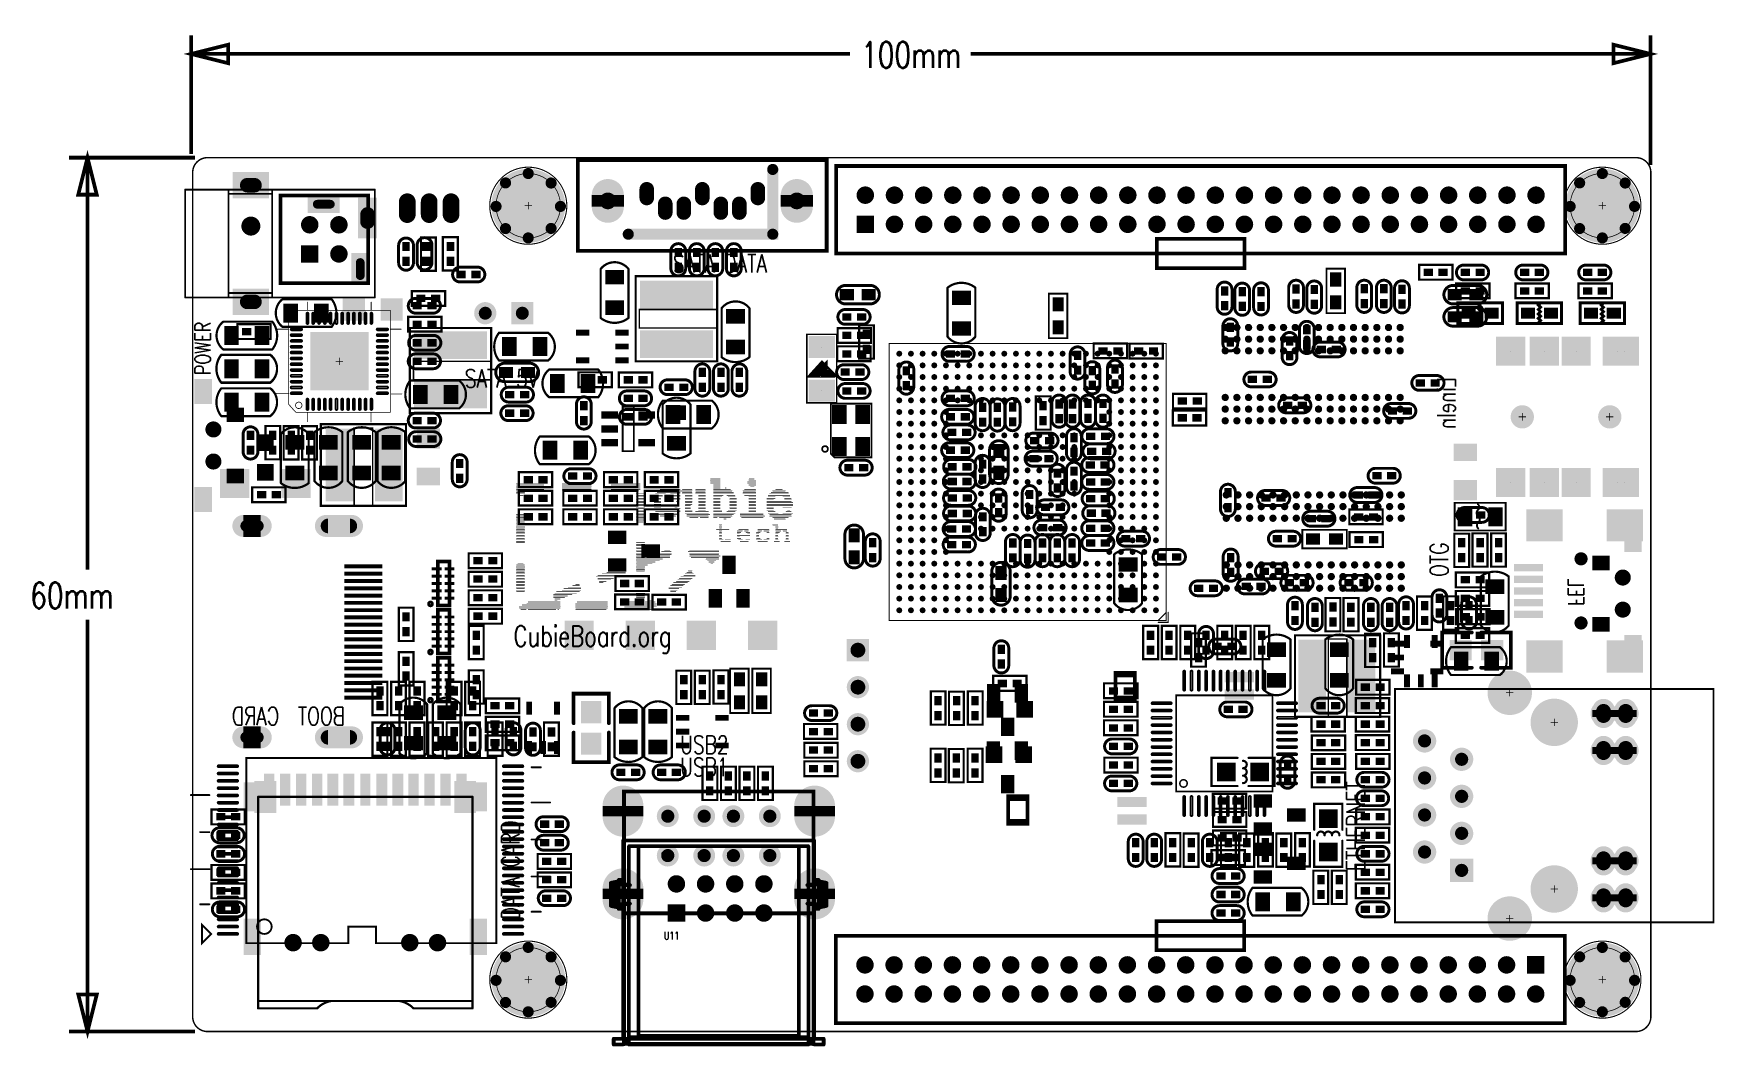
# Model space of a CAD drawing. Extents: x -396 to 4142, y 20 to 2755.
import ezdxf

# ---------------------------------------------------------------- set-up
doc = ezdxf.new("R2010")
doc.units = 0
doc.linetypes.add('TRMIDX_2048', pattern=[2, 1, 1])
doc.linetypes.add('TRMIDX_4096', pattern=[2, 1, 1])
for name, color, linetype in [('2D_LINE_105', 2, 'CONTINUOUS'), ('BOARD_OUTLINE_00', 255, 'CONTINUOUS'), ('DIMENSION1_01', 255, 'CONTINUOUS'), ('DIMENSION2_01', 255, 'CONTINUOUS'), ('DIMENSION3_01', 255, 'CONTINUOUS'), ('DIMENSION4_01', 255, 'CONTINUOUS'), ('DIMENSION5_01', 255, 'CONTINUOUS'), ('DIMENSION6_01', 255, 'CONTINUOUS'), ('DIMENSION7_01', 255, 'CONTINUOUS'), ('DRIL_NPLTE_THRU_01', 16, 'CONTINUOUS'), ('DRIL_NPLTE_THRU_02', 3, 'CONTINUOUS'), ('DRIL_NPLTE_THRU_03', 96, 'CONTINUOUS'), ('DRIL_NPLTE_THRU_04', 146, 'CONTINUOUS'), ('DRIL_NPLTE_THRU_05', 2, 'CONTINUOUS'), ('DRIL_NPLTE_THRU_06', 5, 'CONTINUOUS'), ('DRIL_PLTE_THRU_01', 16, 'CONTINUOUS'), ('DRIL_PLTE_THRU_02', 3, 'CONTINUOUS'), ('DRIL_PLTE_THRU_03', 96, 'CONTINUOUS'), ('DRIL_PLTE_THRU_04', 146, 'CONTINUOUS'), ('DRIL_PLTE_THRU_05', 2, 'CONTINUOUS'), ('DRIL_PLTE_THRU_06', 5, 'CONTINUOUS'), ('DRIL_SYMBOL', 255, 'CONTINUOUS'), ('PADS_BOT', 186, 'CONTINUOUS'), ('PADS_INNER', 1, 'CONTINUOUS'), ('PADS_TOP', 1, 'CONTINUOUS'), ('PADS_XR_04', 130, 'CONTINUOUS'), ('PADS_XR_105', 2, 'CONTINUOUS'), ('PADS_XR_106', 5, 'CONTINUOUS'), ('PART_BOT_2DLINE_00', 56, 'CONTINUOUS'), ('PART_BOT_2DLINE_01', 183, 'CONTINUOUS'), ('PART_BOT_COPPER_01', 183, 'CONTINUOUS'), ('PART_BOT_COPPER_121', 222, 'CONTINUOUS'), ('PART_BOT_CUTOUT_01', 183, 'CONTINUOUS'), ('PART_NAME_01', 2, 'CONTINUOUS'), ('PART_TOP_2DLINE_00', 67, 'CONTINUOUS'), ('PART_TOP_2DLINE_01', 67, 'CONTINUOUS'), ('PART_TOP_COPPER_01', 67, 'CONTINUOUS'), ('PART_TOP_COPPER_121', 222, 'CONTINUOUS'), ('PART_TOP_COPPER_128', 210, 'CONTINUOUS'), ('PART_TOP_CUTOUT_01', 67, 'CONTINUOUS'), ('TEXT_01', 1, 'CONTINUOUS'), ('TEXT_105', 2, 'CONTINUOUS'), ('TEXT_106', 2, 'CONTINUOUS')]:
    doc.layers.add(name, color=color, linetype=linetype)
doc.styles.add('W10', font='simplex', dxfattribs={"width": 0.75})
doc.styles.add('W5', font='simplex', dxfattribs={"width": 0.75})

msp = doc.modelspace()

# ---------------------------------------------------------------- texts
at = {"layer": 'TEXT_105', "style": 'W10', "width": 0.75}
for s, height, p in [('SATA DATA', 49, (1330.9, 2109.5)), ('SATA 5V', 49, (768.6, 1799.2)), ('CubieBoard.org', 56, (900, 1100)), ('USB2', 49, (1350, 810)), ('USB1', 49, (1350, 750))]:
    msp.add_text(s, height=height, dxfattribs=at).set_placement(p)
for s, height, p in [('POWER', 42, (82, 1832.6)), ('OTG', 49, (3423.8, 1287.6)), ('ETHERNET', 49, (3198.4, 493.2)), ('DATA CARD', 49, (916.7, 362.7))]:
    msp.add_text(s, height=height, rotation=90, dxfattribs=at).set_placement(p)
at = {"layer": 'TEXT_105', "style": 'W10', "text_generation_flag": 2, "width": 0.75}
msp.add_text('FEL', height=42, rotation=270, dxfattribs=at).set_placement((3748, 1209.7))
at = {"layer": 'TEXT_106', "style": 'W10', "text_generation_flag": 2, "width": 0.75}
msp.add_text('LineIn', height=49, rotation=90, dxfattribs=at).set_placement((3443.3, 1827.3))
msp.add_text('BOOT  CARD', height=49, dxfattribs=at).set_placement((445.2, 887.3))

# ---------------------------------------------------------------- blocks, each defined once
blk = doc.blocks.new('SMOOTH_3$937007874')
at = {"const_width": 1.97}
blk.add_lwpolyline([(-1, 0, 1), (1, 0, 1)], format="xyb", close=True, dxfattribs=at)
blk = doc.blocks.new('BOARD_5725')
at = {"layer": 'BOARD_OUTLINE_00', "const_width": 3.94}
blk.add_lwpolyline([(-786.1, 40, 0.414214), (-746.1, 0), (3110.9, 0, 0.414214), (3150.9, 40), (3150.9, 2320, 0.414214), (3110.9, 2360), (-746.1, 2360, 0.414214), (-786.1, 2320)], format="xyb", close=True, dxfattribs=at)
at = {"layer": 'BOARD_OUTLINE_00'}
for p in [(-786.1, 40), (-746.1, 0)]:
    blk.add_blockref('SMOOTH_3$937007874', p, dxfattribs=at)
blk = doc.blocks.new('SMOOTH_1$5')
at = {"const_width": 0.75}
blk.add_lwpolyline([(-0.4, 0, 1), (0.4, 0, 1)], format="xyb", close=True, dxfattribs=at)
blk = doc.blocks.new('DRAWING_5811')
at = {"layer": '2D_LINE_105', "const_width": 1.5}
for points in [[(-12, 340), (62, 340)], [(-12, 336), (62, 336)], [(-12, 332), (62, 332)], [(-12, 328), (62, 328)], [(-12, 324), (62, 324)], [(-12, 320), (58, 320)], [(112, 340), (190, 340)], [(112, 336), (190, 336)], [(112, 332), (190, 332)], [(112, 328), (190, 328)], [(112, 324), (190, 324)], [(112, 320), (190, 320)], [(244, 340), (322, 340)], [(244, 336), (322, 336)], [(244, 332), (322, 332)], [(244, 328), (322, 328)], [(244, 324), (322, 324)], [(248, 320), (318, 320)], [(372, 320), (462, 320)], [(376, 324), (430, 324)], [(380, 328), (426, 328)], [(436, 324), (462, 324)], [(472, 324), (498, 324)], [(472, 320), (498, 320)], [(512, 352), (538, 352)], [(512, 348), (538, 348)], [(512, 344), (538, 344)], [(512, 340), (538, 340)], [(520, 336), (538, 336)], [(520, 332), (538, 332)], [(520, 328), (538, 328)], [(520, 324), (566, 324)], [(520, 320), (570, 320)], [(552, 328), (554, 328)], [(600, 320), (634, 320)], [(604, 324), (634, 324)], [(612, 344), (634, 344)], [(612, 340), (634, 340)], [(616, 352), (630, 352)], [(616, 348), (634, 348)], [(616, 336), (634, 336)], [(620, 332), (630, 332)], [(680, 320), (714, 320)], [(688, 324), (706, 324)], [(-12, 316), (10, 316)], [(-12, 312), (10, 312)], [(-8, 308), (6, 308)], [(312, 312), (334, 312)], [(312, 308), (334, 308)], [(312, 304), (334, 304)], [(312, 300), (334, 300)], [(312, 296), (334, 296)], [(312, 292), (334, 292)], [(312, 288), (334, 288)], [(312, 284), (334, 284)], [(312, 280), (334, 280)], [(312, 276), (334, 276)], [(312, 272), (334, 272)], [(360, 304), (382, 304)], [(360, 300), (378, 300)], [(360, 296), (378, 296)], [(360, 292), (378, 292)], [(360, 288), (378, 288)], [(360, 284), (378, 284)], [(360, 280), (378, 280)], [(360, 276), (378, 276)], [(360, 272), (382, 272)], [(364, 312), (390, 312)], [(364, 308), (382, 308)], [(368, 316), (430, 316)], [(404, 312), (430, 312)], [(408, 308), (430, 308)], [(412, 304), (430, 304)], [(412, 300), (430, 300)], [(412, 296), (430, 296)], [(412, 272), (430, 272)], [(416, 276), (422, 276)], [(420, 292), (422, 292)], [(436, 316), (462, 316)], [(436, 312), (462, 312)], [(444, 308), (462, 308)], [(444, 304), (462, 304)], [(444, 300), (462, 300)], [(444, 296), (462, 296)], [(444, 292), (462, 292)], [(444, 288), (462, 288)], [(444, 284), (462, 284)], [(444, 280), (458, 280)], [(444, 276), (458, 276)], [(444, 272), (458, 272)], [(472, 316), (498, 316)], [(472, 312), (498, 312)], [(480, 308), (498, 308)], [(480, 304), (498, 304)], [(480, 300), (498, 300)], [(480, 296), (498, 296)], [(480, 292), (498, 292)], [(480, 288), (498, 288)], [(480, 284), (498, 284)], [(480, 280), (498, 280)], [(480, 276), (498, 276)], [(480, 272), (498, 272)], [(520, 316), (574, 316)], [(520, 312), (574, 312)], [(520, 308), (546, 308)], [(520, 304), (542, 304)], [(520, 300), (538, 300)], [(520, 296), (538, 296)], [(520, 292), (538, 292)], [(520, 288), (538, 288)], [(520, 284), (538, 284)], [(520, 280), (538, 280)], [(520, 276), (538, 276)], [(520, 272), (538, 272)], [(556, 308), (578, 308)], [(560, 304), (578, 304)], [(564, 300), (582, 300)], [(564, 296), (582, 296)], [(564, 292), (582, 292)], [(564, 288), (582, 288)], [(564, 284), (582, 284)], [(564, 280), (582, 280)], [(564, 276), (582, 276)], [(564, 272), (582, 272)], [(600, 316), (634, 316)], [(600, 312), (634, 312)], [(604, 308), (634, 308)], [(616, 304), (634, 304)], [(616, 300), (634, 300)], [(616, 296), (634, 296)], [(616, 292), (634, 292)], [(616, 288), (634, 288)], [(616, 284), (634, 284)], [(616, 280), (634, 280)], [(616, 276), (634, 276)], [(616, 272), (634, 272)], [(664, 300), (686, 300)], [(664, 296), (682, 296)], [(664, 292), (730, 292)], [(664, 288), (734, 288)], [(664, 284), (734, 284)], [(664, 280), (734, 280)], [(664, 276), (682, 276)], [(664, 272), (682, 272)], [(668, 308), (726, 308)], [(668, 304), (686, 304)], [(672, 312), (722, 312)], [(676, 316), (722, 316)], [(708, 304), (726, 304)], [(708, 276), (730, 276)], [(712, 300), (730, 300)], [(712, 296), (730, 296)], [(-12, 256), (10, 256)], [(-12, 252), (10, 252)], [(-12, 248), (10, 248)], [(-12, 244), (10, 244)], [(-12, 240), (10, 240)], [(-12, 236), (10, 236)], [(-12, 232), (10, 232)], [(-12, 228), (10, 228)], [(312, 268), (334, 268)], [(312, 264), (334, 264)], [(312, 260), (334, 260)], [(312, 256), (334, 256)], [(312, 252), (334, 252)], [(312, 248), (334, 248)], [(312, 244), (334, 244)], [(312, 240), (334, 240)], [(312, 236), (330, 236)], [(364, 268), (382, 268)], [(364, 264), (430, 264)], [(368, 260), (426, 260)], [(372, 256), (422, 256)], [(376, 252), (418, 252)], [(388, 248), (410, 248)], [(408, 268), (430, 268)], [(444, 268), (462, 268)], [(444, 264), (462, 264)], [(444, 260), (506, 260)], [(448, 256), (510, 256)], [(448, 252), (506, 252)], [(456, 248), (478, 248)], [(472, 264), (506, 264)], [(480, 268), (498, 268)], [(484, 248), (506, 248)], [(520, 268), (542, 268)], [(520, 264), (542, 264)], [(520, 260), (578, 260)], [(520, 256), (574, 256)], [(520, 252), (570, 252)], [(520, 248), (530, 248)], [(536, 248), (566, 248)], [(536, 228), (542, 228)], [(548, 244), (554, 244)], [(556, 264), (578, 264)], [(560, 268), (582, 268)], [(592, 260), (654, 260)], [(592, 256), (654, 256)], [(592, 252), (658, 252)], [(596, 248), (654, 248)], [(616, 268), (634, 268)], [(616, 264), (634, 264)], [(664, 268), (682, 268)], [(668, 264), (686, 264)], [(668, 260), (694, 260)], [(672, 256), (730, 256)], [(672, 252), (730, 252)], [(680, 248), (722, 248)], [(680, 228), (694, 228)], [(684, 244), (714, 244)], [(708, 260), (734, 260)], [(716, 264), (730, 264)], [(720, 268), (726, 268)], [(-12, 224), (10, 224)], [(-12, 220), (10, 220)], [(-12, 216), (10, 216)], [(-12, 212), (10, 212)], [(-12, 208), (10, 208)], [(-12, 204), (10, 204)], [(-12, 200), (10, 200)], [(-12, 196), (10, 196)], [(-12, 192), (10, 192)], [(-12, 188), (10, 188)], [(-12, 184), (10, 184)], [(528, 216), (562, 216)], [(536, 224), (542, 224)], [(536, 220), (542, 220)], [(536, 212), (542, 212)], [(536, 208), (542, 208)], [(536, 204), (542, 204)], [(536, 200), (542, 200)], [(536, 196), (542, 196)], [(536, 192), (542, 192)], [(536, 188), (546, 188)], [(540, 184), (566, 184)], [(552, 188), (566, 188)], [(584, 212), (598, 212)], [(584, 208), (594, 208)], [(584, 204), (590, 204)], [(584, 200), (618, 200)], [(584, 196), (590, 196)], [(584, 192), (594, 192)], [(588, 216), (614, 216)], [(588, 188), (598, 188)], [(592, 184), (614, 184)], [(604, 212), (614, 212)], [(608, 208), (618, 208)], [(608, 188), (618, 188)], [(612, 204), (618, 204)], [(636, 208), (646, 208)], [(636, 204), (642, 204)], [(636, 200), (642, 200)], [(636, 196), (642, 196)], [(636, 192), (646, 192)], [(636, 188), (650, 188)], [(640, 216), (670, 216)], [(640, 212), (650, 212)], [(640, 184), (666, 184)], [(656, 212), (670, 212)], [(656, 188), (670, 188)], [(664, 208), (670, 208)], [(664, 192), (670, 192)], [(684, 184), (698, 184)], [(688, 224), (694, 224)], [(688, 220), (694, 220)], [(688, 216), (718, 216)], [(688, 212), (702, 212)], [(688, 208), (698, 208)], [(688, 204), (694, 204)], [(688, 200), (694, 200)], [(688, 196), (694, 196)], [(688, 192), (694, 192)], [(688, 188), (694, 188)], [(708, 212), (718, 212)], [(712, 184), (726, 184)], [(716, 208), (722, 208)], [(716, 204), (722, 204)], [(716, 200), (722, 200)], [(716, 196), (722, 196)], [(716, 192), (722, 192)], [(716, 188), (722, 188)], [(-12, 180), (10, 180)], [(312, 180), (334, 180)], [(312, 176), (334, 176)], [(312, 172), (334, 172)], [(312, 168), (334, 168)], [(312, 164), (334, 164)], [(312, 160), (334, 160)], [(312, 156), (334, 156)], [(312, 152), (334, 152)], [(312, 148), (334, 148)], [(312, 144), (334, 144)], [(312, 140), (334, 140)], [(312, 136), (382, 136)], [(340, 140), (402, 140)], [(348, 144), (402, 144)], [(360, 148), (406, 148)], [(368, 152), (406, 152)], [(380, 156), (406, 156)], [(388, 160), (402, 160)], [(452, 156), (534, 156)], [(456, 160), (534, 160)], [(456, 152), (534, 152)], [(456, 148), (534, 148)], [(456, 144), (538, 144)], [(460, 140), (534, 140)], [(500, 136), (534, 136)], [(-12, 120), (10, 120)], [(-12, 116), (10, 116)], [(-12, 112), (10, 112)], [(-12, 108), (10, 108)], [(-12, 104), (10, 104)], [(-12, 100), (10, 100)], [(-12, 96), (10, 96)], [(-12, 92), (10, 92)], [(-8, 124), (6, 124)], [(208, 92), (274, 92)], [(220, 96), (282, 96)], [(232, 100), (282, 100)], [(240, 104), (282, 104)], [(252, 108), (278, 108)], [(264, 112), (278, 112)], [(272, 116), (278, 116)], [(312, 132), (374, 132)], [(312, 128), (362, 128)], [(312, 124), (354, 124)], [(312, 120), (342, 120)], [(312, 116), (334, 116)], [(312, 112), (334, 112)], [(312, 108), (334, 108)], [(312, 104), (334, 104)], [(440, 92), (470, 92)], [(444, 96), (466, 96)], [(448, 100), (462, 100)], [(452, 104), (462, 104)], [(504, 132), (526, 132)], [(508, 128), (522, 128)], [(512, 124), (518, 124)], [(-12, 88), (10, 88)], [(-12, 84), (10, 84)], [(-12, 80), (10, 80)], [(-12, 76), (10, 76)], [(-12, 72), (10, 72)], [(-12, 68), (10, 68)], [(-12, 64), (10, 64)], [(-12, 60), (10, 60)], [(-12, 56), (10, 56)], [(-12, 52), (10, 52)], [(-12, 48), (10, 48)], [(96, 48), (158, 48)], [(112, 52), (162, 52)], [(116, 56), (162, 56)], [(128, 60), (162, 60)], [(140, 64), (158, 64)], [(148, 68), (158, 68)], [(204, 88), (262, 88)], [(208, 84), (250, 84)], [(208, 80), (242, 80)], [(212, 76), (230, 76)], [(212, 72), (222, 72)], [(400, 60), (434, 60)], [(400, 56), (426, 56)], [(404, 64), (438, 64)], [(404, 52), (422, 52)], [(404, 48), (418, 48)], [(408, 68), (442, 68)], [(412, 72), (450, 72)], [(420, 76), (454, 76)], [(424, 80), (458, 80)], [(428, 84), (462, 84)], [(432, 88), (470, 88)], [(-4, 8), (106, 8)], [(-4, 4), (106, 4)], [(0, 0), (14, 0)], [(4, 12), (106, 12)], [(16, 16), (106, 16)], [(20, 20), (106, 20)], [(20, 0), (94, 0)], [(88, 40), (138, 40)], [(88, 36), (126, 36)], [(88, 32), (118, 32)], [(92, 44), (150, 44)], [(92, 28), (106, 28)], [(92, 24), (98, 24)], [(100, 0), (102, 0)], [(148, 16), (234, 16)], [(148, 12), (234, 12)], [(148, 8), (234, 8)], [(148, 4), (234, 4)], [(148, 0), (230, 0)], [(152, 20), (234, 20)], [(280, 20), (362, 20)], [(280, 16), (366, 16)], [(280, 12), (366, 12)], [(280, 8), (366, 8)], [(280, 4), (358, 4)], [(280, 0), (334, 0)], [(312, 44), (334, 44)], [(312, 40), (334, 40)], [(312, 36), (334, 36)], [(312, 32), (334, 32)], [(312, 28), (334, 28)], [(312, 24), (334, 24)], [(340, 0), (354, 0)], [(348, 24), (358, 24)]]:
    blk.add_lwpolyline(points, dxfattribs=at)
at = {"layer": '2D_LINE_105'}
for p in [(-12, 340), (-12, 336), (-12, 332), (-12, 328), (-12, 324), (-12, 320), (58, 320), (62, 340), (62, 336), (62, 332), (62, 328), (62, 324), (112, 340), (112, 336), (112, 332), (112, 328), (112, 324), (112, 320), (190, 340), (190, 336), (190, 332), (190, 328), (190, 324), (190, 320), (244, 340), (244, 336), (244, 332), (244, 328), (244, 324), (248, 320), (318, 320), (322, 340), (322, 336), (322, 332), (322, 328), (322, 324), (372, 320), (376, 324), (380, 328), (426, 328), (430, 324), (436, 324), (462, 324), (462, 320), (472, 324), (472, 320), (498, 324), (498, 320), (512, 352), (512, 348), (512, 344), (512, 340), (520, 336), (520, 332), (520, 328), (520, 324), (520, 320), (538, 352), (538, 348), (538, 344), (538, 340), (538, 336), (538, 332), (538, 328), (552, 328), (554, 328), (566, 324), (570, 320), (600, 320), (604, 324), (612, 344), (612, 340), (616, 352), (616, 348), (616, 336), (620, 332), (630, 352), (630, 332), (634, 348), (634, 344), (634, 340), (634, 336), (634, 324), (634, 320), (680, 320), (688, 324), (706, 324), (714, 320), (-12, 316), (-12, 312), (-8, 308), (6, 308), (10, 316), (10, 312), (312, 312), (312, 308), (312, 304), (312, 300), (312, 296), (312, 292), (312, 288), (312, 284), (312, 280), (312, 276), (312, 272), (334, 312), (334, 308), (334, 304), (334, 300), (334, 296), (334, 292), (334, 288), (334, 284), (334, 280), (334, 276), (334, 272), (360, 304), (360, 300), (360, 296), (360, 292), (360, 288), (360, 284), (360, 280), (360, 276), (360, 272), (364, 312), (364, 308), (368, 316), (378, 300), (378, 296), (378, 292), (378, 288), (378, 284), (378, 280), (378, 276), (382, 308), (382, 304), (382, 272), (390, 312), (404, 312), (408, 308), (412, 304), (412, 300), (412, 296), (412, 272), (416, 276), (420, 292), (422, 292), (422, 276), (430, 316), (430, 312), (430, 308), (430, 304), (430, 300), (430, 296), (430, 272), (436, 316), (436, 312), (444, 308), (444, 304), (444, 300), (444, 296), (444, 292), (444, 288), (444, 284), (444, 280), (444, 276), (444, 272), (458, 280), (458, 276), (458, 272), (462, 316), (462, 312), (462, 308), (462, 304), (462, 300), (462, 296), (462, 292), (462, 288), (462, 284), (472, 316), (472, 312), (480, 308), (480, 304), (480, 300), (480, 296), (480, 292), (480, 288), (480, 284), (480, 280), (480, 276), (480, 272), (498, 316), (498, 312), (498, 308), (498, 304), (498, 300), (498, 296), (498, 292), (498, 288), (498, 284), (498, 280), (498, 276), (498, 272), (520, 316), (520, 312), (520, 308), (520, 304), (520, 300), (520, 296), (520, 292), (520, 288), (520, 284), (520, 280), (520, 276), (520, 272), (538, 300), (538, 296), (538, 292), (538, 288), (538, 284), (538, 280), (538, 276), (538, 272), (542, 304), (546, 308), (556, 308), (560, 304), (564, 300), (564, 296), (564, 292), (564, 288), (564, 284), (564, 280), (564, 276), (564, 272), (574, 316), (574, 312), (578, 308), (578, 304), (582, 300), (582, 296), (582, 292), (582, 288), (582, 284), (582, 280), (582, 276), (582, 272), (600, 316), (600, 312), (604, 308), (616, 304), (616, 300), (616, 296), (616, 292), (616, 288), (616, 284), (616, 280), (616, 276), (616, 272), (634, 316), (634, 312), (634, 308), (634, 304), (634, 300), (634, 296), (634, 292), (634, 288), (634, 284), (634, 280), (634, 276), (634, 272), (664, 300), (664, 296), (664, 292), (664, 288), (664, 284), (664, 280), (664, 276), (664, 272), (668, 308), (668, 304), (672, 312), (676, 316), (682, 296), (682, 276), (682, 272), (686, 304), (686, 300), (708, 304), (708, 276), (712, 300), (712, 296), (722, 316), (722, 312), (726, 308), (726, 304), (730, 300), (730, 296), (730, 292), (730, 276), (734, 288), (734, 284), (734, 280), (-12, 256), (-12, 252), (-12, 248), (-12, 244), (-12, 240), (-12, 236), (-12, 232), (-12, 228), (10, 256), (10, 252), (10, 248), (10, 244), (10, 240), (10, 236), (10, 232), (10, 228), (312, 268), (312, 264), (312, 260), (312, 256), (312, 252), (312, 248), (312, 244), (312, 240), (312, 236), (330, 236), (334, 268), (334, 264), (334, 260), (334, 256), (334, 252), (334, 248), (334, 244), (334, 240), (364, 268), (364, 264), (368, 260), (372, 256), (376, 252), (382, 268), (388, 248), (408, 268), (410, 248), (418, 252), (422, 256), (426, 260), (430, 268), (430, 264), (444, 268), (444, 264), (444, 260), (448, 256), (448, 252), (456, 248), (462, 268), (462, 264), (472, 264), (478, 248), (480, 268), (484, 248), (498, 268), (506, 264), (506, 260), (506, 252), (506, 248), (510, 256), (520, 268), (520, 264), (520, 260), (520, 256), (520, 252), (520, 248), (530, 248), (536, 248), (536, 228), (542, 268), (542, 264), (542, 228), (548, 244), (554, 244), (556, 264), (560, 268), (566, 248), (570, 252), (574, 256), (578, 264), (578, 260), (582, 268), (592, 260), (592, 256), (592, 252), (596, 248), (616, 268), (616, 264), (634, 268), (634, 264), (654, 260), (654, 256), (654, 248), (658, 252), (664, 268), (668, 264), (668, 260), (672, 256), (672, 252), (680, 248), (680, 228), (682, 268), (684, 244), (686, 264), (694, 260), (694, 228), (708, 260), (714, 244), (716, 264), (720, 268), (722, 248), (726, 268), (730, 264), (730, 256), (730, 252), (734, 260), (-12, 224), (-12, 220), (-12, 216), (-12, 212), (-12, 208), (-12, 204), (-12, 200), (-12, 196), (-12, 192), (-12, 188), (-12, 184), (10, 224), (10, 220), (10, 216), (10, 212), (10, 208), (10, 204), (10, 200), (10, 196), (10, 192), (10, 188), (10, 184), (528, 216), (536, 224), (536, 220), (536, 212), (536, 208), (536, 204), (536, 200), (536, 196), (536, 192), (536, 188), (540, 184), (542, 224), (542, 220), (542, 212), (542, 208), (542, 204), (542, 200), (542, 196), (542, 192), (546, 188), (552, 188), (562, 216), (566, 188), (566, 184), (584, 212), (584, 208), (584, 204), (584, 200), (584, 196), (584, 192), (588, 216), (588, 188), (590, 204), (590, 196), (592, 184), (594, 208), (594, 192), (598, 212), (598, 188), (604, 212), (608, 208), (608, 188), (612, 204), (614, 216), (614, 212), (614, 184), (618, 208), (618, 204), (618, 200), (618, 188), (636, 208), (636, 204), (636, 200), (636, 196), (636, 192), (636, 188), (640, 216), (640, 212), (640, 184), (642, 204), (642, 200), (642, 196), (646, 208), (646, 192), (650, 212), (650, 188), (656, 212), (656, 188), (664, 208), (664, 192), (666, 184), (670, 216), (670, 212), (670, 208), (670, 192), (670, 188), (684, 184), (688, 224), (688, 220), (688, 216), (688, 212), (688, 208), (688, 204), (688, 200), (688, 196), (688, 192), (688, 188), (694, 224), (694, 220), (694, 204), (694, 200), (694, 196), (694, 192), (694, 188), (698, 208), (698, 184), (702, 212), (708, 212), (712, 184), (716, 208), (716, 204), (716, 200), (716, 196), (716, 192), (716, 188), (718, 216), (718, 212), (722, 208), (722, 204), (722, 200), (722, 196), (722, 192), (722, 188), (726, 184), (-12, 180), (10, 180), (312, 180), (312, 176), (312, 172), (312, 168), (312, 164), (312, 160), (312, 156), (312, 152), (312, 148), (312, 144), (312, 140), (312, 136), (334, 180), (334, 176), (334, 172), (334, 168), (334, 164), (334, 160), (334, 156), (334, 152), (334, 148), (334, 144), (334, 140), (340, 140), (348, 144), (360, 148), (368, 152), (380, 156), (382, 136), (388, 160), (402, 160), (402, 144), (402, 140), (406, 156), (406, 152), (406, 148), (452, 156), (456, 160), (456, 152), (456, 148), (456, 144), (460, 140), (500, 136), (534, 160), (534, 156), (534, 152), (534, 148), (534, 140), (534, 136), (538, 144), (-12, 120), (-12, 116), (-12, 112), (-12, 108), (-12, 104), (-12, 100), (-12, 96), (-12, 92), (-8, 124), (6, 124), (10, 120), (10, 116), (10, 112), (10, 108), (10, 104), (10, 100), (10, 96), (10, 92), (208, 92), (220, 96), (232, 100), (240, 104), (252, 108), (264, 112), (272, 116), (274, 92), (278, 116), (278, 112), (278, 108), (282, 104), (282, 100), (282, 96), (312, 132), (312, 128), (312, 124), (312, 120), (312, 116), (312, 112), (312, 108), (312, 104), (334, 116), (334, 112), (334, 108), (334, 104), (342, 120), (354, 124), (362, 128), (374, 132), (440, 92), (444, 96), (448, 100), (452, 104), (462, 104), (462, 100), (466, 96), (470, 92), (504, 132), (508, 128), (512, 124), (518, 124), (522, 128), (526, 132), (-12, 88), (-12, 84), (-12, 80), (-12, 76), (-12, 72), (-12, 68), (-12, 64), (-12, 60), (-12, 56), (-12, 52), (-12, 48), (10, 88), (10, 84), (10, 80), (10, 76), (10, 72), (10, 68), (10, 64), (10, 60), (10, 56), (10, 52), (10, 48), (96, 48), (112, 52), (116, 56), (128, 60), (140, 64), (148, 68), (158, 68), (158, 64), (158, 48), (162, 60), (162, 56), (162, 52), (204, 88), (208, 84), (208, 80), (212, 76), (212, 72), (222, 72), (230, 76), (242, 80), (250, 84), (262, 88), (400, 60), (400, 56), (404, 64), (404, 52), (404, 48), (408, 68), (412, 72), (418, 48), (420, 76), (422, 52), (424, 80), (426, 56), (428, 84), (432, 88), (434, 60), (438, 64), (442, 68), (450, 72), (454, 76), (458, 80), (462, 84), (470, 88), (-4, 8), (-4, 4), (0, 0), (4, 12), (14, 0), (16, 16), (20, 20), (20, 0), (88, 40), (88, 36), (88, 32), (92, 44), (92, 28), (92, 24), (94, 0), (98, 24), (100, 0), (102, 0), (106, 28), (106, 20), (106, 16), (106, 12), (106, 8), (106, 4), (118, 32), (126, 36), (138, 40), (148, 16), (148, 12), (148, 8), (148, 4), (148, 0), (150, 44), (152, 20), (230, 0), (234, 20), (234, 16), (234, 12), (234, 8), (234, 4), (280, 20), (280, 16), (280, 12), (280, 8), (280, 4), (280, 0), (312, 44), (312, 40), (312, 36), (312, 32), (312, 28), (312, 24), (334, 44), (334, 40), (334, 36), (334, 32), (334, 28), (334, 24), (334, 0), (340, 0), (348, 24), (354, 0), (358, 24), (358, 4), (362, 20), (366, 16), (366, 12), (366, 8)]:
    blk.add_blockref('SMOOTH_1$5', p, dxfattribs=at)
blk = doc.blocks.new('D_1dfeghi_5816')
at = {"layer": 'DIMENSION1_01', "linetype": 'TRMIDX_2048', "const_width": 10}
blk.add_lwpolyline([(0, 320), (1778.6, 320)], dxfattribs=at)
at = {"layer": 'DIMENSION2_01', "linetype": 'TRMIDX_2048', "const_width": 10}
blk.add_lwpolyline([(3940, 320), (2104.5, 320)], dxfattribs=at)
at = {"layer": 'DIMENSION3_01', "linetype": 'TRMIDX_2048', "const_width": 10}
blk.add_lwpolyline([(0, 320), (100, 345), (100, 295)], close=True, dxfattribs=at)
at = {"layer": 'DIMENSION4_01', "linetype": 'TRMIDX_2048', "const_width": 10}
blk.add_lwpolyline([(3940, 320), (3840, 295), (3840, 345)], close=True, dxfattribs=at)
at = {"layer": 'DIMENSION5_01', "linetype": 'TRMIDX_2048', "const_width": 10}
blk.add_lwpolyline([(0, 50), (0, 370)], dxfattribs=at)
at = {"layer": 'DIMENSION6_01', "linetype": 'TRMIDX_2048', "const_width": 10}
blk.add_lwpolyline([(3940, 20), (3940, 370)], dxfattribs=at)
at = {"layer": 'DIMENSION7_01', "linetype": 'TRMIDX_2048', "const_width": 1}
for points in [[(0, 0), (0, 0)], [(3940, -30), (3940, -30)]]:
    blk.add_lwpolyline(points, dxfattribs=at)
at = {"layer": 'TEXT_01', "style": 'W10', "width": 0.75}
blk.add_text('100mm', height=70, dxfattribs=at).set_placement((1808.6, 282.5))
blk = doc.blocks.new('D_2dfeghi_5817')
at = {"layer": 'DIMENSION1_01', "linetype": 'TRMIDX_4096', "const_width": 10}
blk.add_lwpolyline([(-340, 0), (-340, 1112.5)], dxfattribs=at)
at = {"layer": 'DIMENSION2_01', "linetype": 'TRMIDX_4096', "const_width": 10}
blk.add_lwpolyline([(-340, 2360), (-340, 1247.5)], dxfattribs=at)
at = {"layer": 'DIMENSION3_01', "linetype": 'TRMIDX_4096', "const_width": 10}
blk.add_lwpolyline([(-340, 0), (-365, 100), (-315, 100)], close=True, dxfattribs=at)
at = {"layer": 'DIMENSION4_01', "linetype": 'TRMIDX_4096', "const_width": 10}
blk.add_lwpolyline([(-340, 2360), (-315, 2260), (-365, 2260)], close=True, dxfattribs=at)
at = {"layer": 'DIMENSION5_01', "linetype": 'TRMIDX_4096', "const_width": 10}
blk.add_lwpolyline([(-50, 0), (-390, 0)], dxfattribs=at)
at = {"layer": 'DIMENSION6_01', "linetype": 'TRMIDX_4096', "const_width": 10}
blk.add_lwpolyline([(-50, 2360), (-390, 2360)], dxfattribs=at)
at = {"layer": 'DIMENSION7_01', "linetype": 'TRMIDX_4096', "const_width": 1}
for points in [[(0, 2360), (0, 2360)], [(0, 0), (0, 0)]]:
    blk.add_lwpolyline(points, dxfattribs=at)
at = {"layer": 'TEXT_01', "style": 'W10', "width": 0.75}
blk.add_text('60mm', height=70, dxfattribs=at).set_placement((-494.5, 1142.5))
blk = doc.blocks.new('SMOOTH_3$15')
at = {"const_width": 1.57}
blk.add_lwpolyline([(-0.8, 0, 1), (0.8, 0, 1)], format="xyb", close=True, dxfattribs=at)
blk = doc.blocks.new('PART_BODY_TOP_5730')
at = {"layer": 'PART_TOP_2DLINE_01', "const_width": 3.15}
for points in [[(-353, 379.1), (-379.3, 379.1), (-379.3, 352.2)], [(-373.6, 352.5), (-352.1, 374)]]:
    blk.add_lwpolyline(points, dxfattribs=at)
blk.add_lwpolyline([(-374, -374), (-374, 374), (374, 374), (374, -374)], close=True, dxfattribs=at)
at = {"layer": 'PART_TOP_2DLINE_01'}
for p in [(-379.3, 379.1), (-374, 374), (-353, 379.1), (-352.1, 374), (374, 374), (-379.3, 352.2), (-373.6, 352.5), (-374, -374), (374, -374)]:
    blk.add_blockref('SMOOTH_3$15', p, dxfattribs=at)
blk = doc.blocks.new('DRIL_HOLE_0')
blk.add_lwpolyline([(0, 0, 1), (0, 0, 1)], format="xyb", close=True)
blk = doc.blocks.new('PAD_0')
blk.add_lwpolyline([(0, 0, 1), (0, 0, 1)], format="xyb", close=True)
blk = doc.blocks.new('PAD_1')
at = {"const_width": 7.87}
blk.add_lwpolyline([(0, -3.9, 1), (0, 3.9, 1)], format="xyb", close=True, dxfattribs=at)
blk = doc.blocks.new('STK_TOP_7')
at = {"layer": 'DRIL_NPLTE_THRU_01'}
blk.add_blockref('DRIL_HOLE_0', (0, 0), dxfattribs=at)
at = {"layer": 'DRIL_NPLTE_THRU_02'}
blk.add_blockref('DRIL_HOLE_0', (0, 0), dxfattribs=at)
at = {"layer": 'DRIL_NPLTE_THRU_03'}
blk.add_blockref('DRIL_HOLE_0', (0, 0), dxfattribs=at)
at = {"layer": 'DRIL_NPLTE_THRU_04'}
blk.add_blockref('DRIL_HOLE_0', (0, 0), dxfattribs=at)
at = {"layer": 'DRIL_NPLTE_THRU_05'}
blk.add_blockref('DRIL_HOLE_0', (0, 0), dxfattribs=at)
at = {"layer": 'DRIL_NPLTE_THRU_06'}
blk.add_blockref('DRIL_HOLE_0', (0, 0), dxfattribs=at)
at = {"layer": 'PADS_BOT'}
blk.add_blockref('PAD_0', (0, 0), dxfattribs=at)
at = {"layer": 'PADS_INNER'}
blk.add_blockref('PAD_0', (0, 0), dxfattribs=at)
at = {"layer": 'PADS_TOP'}
blk.add_blockref('PAD_1', (0, 0), dxfattribs=at)
blk = doc.blocks.new('SYM_TOP_6')
for name, p in [('PART_BODY_TOP_5730', (0, 0)), ('STK_TOP_7', (-346.5, 346.5)), ('STK_TOP_7', (-346.5, 315)), ('STK_TOP_7', (-315, 346.5)), ('STK_TOP_7', (-315, 315)), ('STK_TOP_7', (-283.5, 346.5)), ('STK_TOP_7', (-283.5, 315)), ('STK_TOP_7', (-252, 346.5)), ('STK_TOP_7', (-252, 315)), ('STK_TOP_7', (-220.5, 346.5)), ('STK_TOP_7', (-220.5, 315)), ('STK_TOP_7', (-189, 346.5)), ('STK_TOP_7', (-189, 315)), ('STK_TOP_7', (-157.5, 346.5)), ('STK_TOP_7', (-157.5, 315)), ('STK_TOP_7', (-126, 346.5)), ('STK_TOP_7', (-126, 315)), ('STK_TOP_7', (-94.5, 346.5)), ('STK_TOP_7', (-94.5, 315)), ('STK_TOP_7', (-63, 346.5)), ('STK_TOP_7', (-63, 315)), ('STK_TOP_7', (-31.5, 346.5)), ('STK_TOP_7', (-31.5, 315)), ('STK_TOP_7', (0, 346.5)), ('STK_TOP_7', (0, 315)), ('STK_TOP_7', (31.5, 346.5)), ('STK_TOP_7', (31.5, 315)), ('STK_TOP_7', (63, 346.5)), ('STK_TOP_7', (63, 315)), ('STK_TOP_7', (94.5, 346.5)), ('STK_TOP_7', (94.5, 315)), ('STK_TOP_7', (126, 346.5)), ('STK_TOP_7', (126, 315)), ('STK_TOP_7', (157.5, 346.5)), ('STK_TOP_7', (157.5, 315)), ('STK_TOP_7', (189, 346.5)), ('STK_TOP_7', (189, 315)), ('STK_TOP_7', (220.5, 346.5)), ('STK_TOP_7', (220.5, 315)), ('STK_TOP_7', (252, 346.5)), ('STK_TOP_7', (252, 315)), ('STK_TOP_7', (283.5, 346.5)), ('STK_TOP_7', (283.5, 315)), ('STK_TOP_7', (315, 346.5)), ('STK_TOP_7', (315, 315)), ('STK_TOP_7', (346.5, 346.5)), ('STK_TOP_7', (346.5, 315)), ('STK_TOP_7', (-346.5, 283.5)), ('STK_TOP_7', (-315, 283.5)), ('STK_TOP_7', (-283.5, 283.5)), ('STK_TOP_7', (-252, 283.5)), ('STK_TOP_7', (-220.5, 283.5)), ('STK_TOP_7', (-189, 283.5)), ('STK_TOP_7', (-157.5, 283.5)), ('STK_TOP_7', (-126, 283.5)), ('STK_TOP_7', (-94.5, 283.5)), ('STK_TOP_7', (-63, 283.5)), ('STK_TOP_7', (-31.5, 283.5)), ('STK_TOP_7', (0, 283.5)), ('STK_TOP_7', (31.5, 283.5)), ('STK_TOP_7', (63, 283.5)), ('STK_TOP_7', (94.5, 283.5)), ('STK_TOP_7', (126, 283.5)), ('STK_TOP_7', (157.5, 283.5)), ('STK_TOP_7', (189, 283.5)), ('STK_TOP_7', (220.5, 283.5)), ('STK_TOP_7', (252, 283.5)), ('STK_TOP_7', (283.5, 283.5)), ('STK_TOP_7', (315, 283.5)), ('STK_TOP_7', (346.5, 283.5)), ('STK_TOP_7', (-346.5, 252)), ('STK_TOP_7', (-346.5, 220.5)), ('STK_TOP_7', (-315, 252)), ('STK_TOP_7', (-315, 220.5)), ('STK_TOP_7', (-283.5, 252)), ('STK_TOP_7', (-283.5, 220.5)), ('STK_TOP_7', (-252, 252)), ('STK_TOP_7', (-252, 220.5)), ('STK_TOP_7', (-220.5, 252)), ('STK_TOP_7', (-220.5, 220.5)), ('STK_TOP_7', (-189, 252)), ('STK_TOP_7', (-189, 220.5)), ('STK_TOP_7', (-157.5, 252)), ('STK_TOP_7', (-157.5, 220.5)), ('STK_TOP_7', (-126, 252)), ('STK_TOP_7', (-126, 220.5)), ('STK_TOP_7', (-94.5, 252)), ('STK_TOP_7', (-94.5, 220.5)), ('STK_TOP_7', (-63, 252)), ('STK_TOP_7', (-63, 220.5)), ('STK_TOP_7', (-31.5, 252)), ('STK_TOP_7', (-31.5, 220.5)), ('STK_TOP_7', (0, 252)), ('STK_TOP_7', (0, 220.5)), ('STK_TOP_7', (31.5, 252)), ('STK_TOP_7', (31.5, 220.5)), ('STK_TOP_7', (63, 252)), ('STK_TOP_7', (63, 220.5)), ('STK_TOP_7', (94.5, 252)), ('STK_TOP_7', (94.5, 220.5)), ('STK_TOP_7', (126, 252)), ('STK_TOP_7', (126, 220.5)), ('STK_TOP_7', (157.5, 252)), ('STK_TOP_7', (157.5, 220.5)), ('STK_TOP_7', (189, 252)), ('STK_TOP_7', (189, 220.5)), ('STK_TOP_7', (220.5, 252)), ('STK_TOP_7', (220.5, 220.5)), ('STK_TOP_7', (252, 252)), ('STK_TOP_7', (252, 220.5)), ('STK_TOP_7', (283.5, 252)), ('STK_TOP_7', (283.5, 220.5)), ('STK_TOP_7', (315, 252)), ('STK_TOP_7', (315, 220.5)), ('STK_TOP_7', (346.5, 252)), ('STK_TOP_7', (346.5, 220.5)), ('STK_TOP_7', (-346.5, 189)), ('STK_TOP_7', (-315, 189)), ('STK_TOP_7', (-283.5, 189)), ('STK_TOP_7', (-252, 189)), ('STK_TOP_7', (-220.5, 189)), ('STK_TOP_7', (220.5, 189)), ('STK_TOP_7', (252, 189)), ('STK_TOP_7', (283.5, 189)), ('STK_TOP_7', (315, 189)), ('STK_TOP_7', (346.5, 189)), ('STK_TOP_7', (-346.5, 157.5)), ('STK_TOP_7', (-315, 157.5)), ('STK_TOP_7', (-283.5, 157.5)), ('STK_TOP_7', (-252, 157.5)), ('STK_TOP_7', (-220.5, 157.5)), ('STK_TOP_7', (220.5, 157.5)), ('STK_TOP_7', (252, 157.5)), ('STK_TOP_7', (283.5, 157.5)), ('STK_TOP_7', (315, 157.5)), ('STK_TOP_7', (346.5, 157.5)), ('STK_TOP_7', (-346.5, 126)), ('STK_TOP_7', (-346.5, 94.5)), ('STK_TOP_7', (-315, 126)), ('STK_TOP_7', (-315, 94.5)), ('STK_TOP_7', (-283.5, 126)), ('STK_TOP_7', (-283.5, 94.5)), ('STK_TOP_7', (-252, 126)), ('STK_TOP_7', (-252, 94.5)), ('STK_TOP_7', (-220.5, 126)), ('STK_TOP_7', (-220.5, 94.5)), ('STK_TOP_7', (-126, 126)), ('STK_TOP_7', (-126, 94.5)), ('STK_TOP_7', (-94.5, 126)), ('STK_TOP_7', (-94.5, 94.5)), ('STK_TOP_7', (-63, 126)), ('STK_TOP_7', (-63, 94.5)), ('STK_TOP_7', (-31.5, 126)), ('STK_TOP_7', (-31.5, 94.5)), ('STK_TOP_7', (0, 126)), ('STK_TOP_7', (0, 94.5)), ('STK_TOP_7', (31.5, 126)), ('STK_TOP_7', (31.5, 94.5)), ('STK_TOP_7', (63, 126)), ('STK_TOP_7', (63, 94.5)), ('STK_TOP_7', (94.5, 126)), ('STK_TOP_7', (94.5, 94.5)), ('STK_TOP_7', (126, 126)), ('STK_TOP_7', (126, 94.5)), ('STK_TOP_7', (220.5, 126)), ('STK_TOP_7', (220.5, 94.5)), ('STK_TOP_7', (252, 126)), ('STK_TOP_7', (252, 94.5)), ('STK_TOP_7', (283.5, 126)), ('STK_TOP_7', (283.5, 94.5)), ('STK_TOP_7', (315, 126)), ('STK_TOP_7', (315, 94.5)), ('STK_TOP_7', (346.5, 126)), ('STK_TOP_7', (346.5, 94.5)), ('STK_TOP_7', (-346.5, 63)), ('STK_TOP_7', (-315, 63)), ('STK_TOP_7', (-283.5, 63)), ('STK_TOP_7', (-252, 63)), ('STK_TOP_7', (-220.5, 63)), ('STK_TOP_7', (-126, 63)), ('STK_TOP_7', (-94.5, 63)), ('STK_TOP_7', (-63, 63)), ('STK_TOP_7', (-31.5, 63)), ('STK_TOP_7', (0, 63)), ('STK_TOP_7', (31.5, 63)), ('STK_TOP_7', (63, 63)), ('STK_TOP_7', (94.5, 63)), ('STK_TOP_7', (126, 63)), ('STK_TOP_7', (220.5, 63)), ('STK_TOP_7', (252, 63)), ('STK_TOP_7', (283.5, 63)), ('STK_TOP_7', (315, 63)), ('STK_TOP_7', (346.5, 63)), ('STK_TOP_7', (-346.5, 31.5)), ('STK_TOP_7', (-346.5, 0)), ('STK_TOP_7', (-315, 31.5)), ('STK_TOP_7', (-315, 0)), ('STK_TOP_7', (-283.5, 31.5)), ('STK_TOP_7', (-283.5, 0)), ('STK_TOP_7', (-252, 31.5)), ('STK_TOP_7', (-252, 0)), ('STK_TOP_7', (-220.5, 31.5)), ('STK_TOP_7', (-220.5, 0)), ('STK_TOP_7', (-126, 31.5)), ('STK_TOP_7', (-126, 0)), ('STK_TOP_7', (-94.5, 31.5)), ('STK_TOP_7', (-94.5, 0)), ('STK_TOP_7', (-63, 31.5)), ('STK_TOP_7', (-63, 0)), ('STK_TOP_7', (-31.5, 31.5)), ('STK_TOP_7', (-31.5, 0)), ('STK_TOP_7', (0, 31.5)), ('STK_TOP_7', (0, 0)), ('STK_TOP_7', (31.5, 31.5)), ('STK_TOP_7', (31.5, 0)), ('STK_TOP_7', (63, 31.5)), ('STK_TOP_7', (63, 0)), ('STK_TOP_7', (94.5, 31.5)), ('STK_TOP_7', (94.5, 0)), ('STK_TOP_7', (126, 31.5)), ('STK_TOP_7', (126, 0)), ('STK_TOP_7', (220.5, 31.5)), ('STK_TOP_7', (220.5, 0)), ('STK_TOP_7', (252, 31.5)), ('STK_TOP_7', (252, 0)), ('STK_TOP_7', (283.5, 31.5)), ('STK_TOP_7', (283.5, 0)), ('STK_TOP_7', (315, 31.5)), ('STK_TOP_7', (315, 0)), ('STK_TOP_7', (346.5, 31.5)), ('STK_TOP_7', (346.5, 0)), ('STK_TOP_7', (-346.5, -31.5)), ('STK_TOP_7', (-315, -31.5)), ('STK_TOP_7', (-283.5, -31.5)), ('STK_TOP_7', (-252, -31.5)), ('STK_TOP_7', (-220.5, -31.5)), ('STK_TOP_7', (-126, -31.5)), ('STK_TOP_7', (-94.5, -31.5)), ('STK_TOP_7', (-63, -31.5)), ('STK_TOP_7', (-31.5, -31.5)), ('STK_TOP_7', (0, -31.5)), ('STK_TOP_7', (31.5, -31.5)), ('STK_TOP_7', (63, -31.5)), ('STK_TOP_7', (94.5, -31.5)), ('STK_TOP_7', (126, -31.5)), ('STK_TOP_7', (220.5, -31.5)), ('STK_TOP_7', (252, -31.5)), ('STK_TOP_7', (283.5, -31.5)), ('STK_TOP_7', (315, -31.5)), ('STK_TOP_7', (346.5, -31.5)), ('STK_TOP_7', (-346.5, -63)), ('STK_TOP_7', (-346.5, -94.5)), ('STK_TOP_7', (-315, -63)), ('STK_TOP_7', (-315, -94.5)), ('STK_TOP_7', (-283.5, -63)), ('STK_TOP_7', (-283.5, -94.5)), ('STK_TOP_7', (-252, -63)), ('STK_TOP_7', (-252, -94.5)), ('STK_TOP_7', (-220.5, -63)), ('STK_TOP_7', (-220.5, -94.5)), ('STK_TOP_7', (-126, -63)), ('STK_TOP_7', (-126, -94.5)), ('STK_TOP_7', (-94.5, -63)), ('STK_TOP_7', (-94.5, -94.5)), ('STK_TOP_7', (-63, -63)), ('STK_TOP_7', (-63, -94.5)), ('STK_TOP_7', (-31.5, -63)), ('STK_TOP_7', (-31.5, -94.5)), ('STK_TOP_7', (0, -63)), ('STK_TOP_7', (0, -94.5)), ('STK_TOP_7', (31.5, -63)), ('STK_TOP_7', (31.5, -94.5)), ('STK_TOP_7', (63, -63)), ('STK_TOP_7', (63, -94.5)), ('STK_TOP_7', (94.5, -63)), ('STK_TOP_7', (94.5, -94.5)), ('STK_TOP_7', (126, -63)), ('STK_TOP_7', (126, -94.5)), ('STK_TOP_7', (220.5, -63)), ('STK_TOP_7', (220.5, -94.5)), ('STK_TOP_7', (252, -63)), ('STK_TOP_7', (252, -94.5)), ('STK_TOP_7', (283.5, -63)), ('STK_TOP_7', (283.5, -94.5)), ('STK_TOP_7', (315, -63)), ('STK_TOP_7', (315, -94.5)), ('STK_TOP_7', (346.5, -63)), ('STK_TOP_7', (346.5, -94.5)), ('STK_TOP_7', (-346.5, -126)), ('STK_TOP_7', (-315, -126)), ('STK_TOP_7', (-283.5, -126)), ('STK_TOP_7', (-252, -126)), ('STK_TOP_7', (-220.5, -126)), ('STK_TOP_7', (-126, -126)), ('STK_TOP_7', (-94.5, -126)), ('STK_TOP_7', (-63, -126)), ('STK_TOP_7', (-31.5, -126)), ('STK_TOP_7', (0, -126)), ('STK_TOP_7', (31.5, -126)), ('STK_TOP_7', (63, -126)), ('STK_TOP_7', (94.5, -126)), ('STK_TOP_7', (126, -126)), ('STK_TOP_7', (220.5, -126)), ('STK_TOP_7', (252, -126)), ('STK_TOP_7', (283.5, -126)), ('STK_TOP_7', (315, -126)), ('STK_TOP_7', (346.5, -126)), ('STK_TOP_7', (-346.5, -157.5)), ('STK_TOP_7', (-346.5, -189)), ('STK_TOP_7', (-315, -157.5)), ('STK_TOP_7', (-315, -189)), ('STK_TOP_7', (-283.5, -157.5)), ('STK_TOP_7', (-283.5, -189)), ('STK_TOP_7', (-252, -157.5)), ('STK_TOP_7', (-252, -189)), ('STK_TOP_7', (-220.5, -157.5)), ('STK_TOP_7', (-220.5, -189)), ('STK_TOP_7', (220.5, -157.5)), ('STK_TOP_7', (220.5, -189)), ('STK_TOP_7', (252, -157.5)), ('STK_TOP_7', (252, -189)), ('STK_TOP_7', (283.5, -157.5)), ('STK_TOP_7', (283.5, -189)), ('STK_TOP_7', (315, -157.5)), ('STK_TOP_7', (315, -189)), ('STK_TOP_7', (346.5, -157.5)), ('STK_TOP_7', (346.5, -189)), ('STK_TOP_7', (-346.5, -220.5)), ('STK_TOP_7', (-315, -220.5)), ('STK_TOP_7', (-283.5, -220.5)), ('STK_TOP_7', (-252, -220.5)), ('STK_TOP_7', (-220.5, -220.5)), ('STK_TOP_7', (-189, -220.5)), ('STK_TOP_7', (-157.5, -220.5)), ('STK_TOP_7', (-126, -220.5)), ('STK_TOP_7', (-94.5, -220.5)), ('STK_TOP_7', (-63, -220.5)), ('STK_TOP_7', (-31.5, -220.5)), ('STK_TOP_7', (0, -220.5)), ('STK_TOP_7', (31.5, -220.5)), ('STK_TOP_7', (63, -220.5)), ('STK_TOP_7', (94.5, -220.5)), ('STK_TOP_7', (126, -220.5)), ('STK_TOP_7', (157.5, -220.5)), ('STK_TOP_7', (189, -220.5)), ('STK_TOP_7', (220.5, -220.5)), ('STK_TOP_7', (252, -220.5)), ('STK_TOP_7', (283.5, -220.5)), ('STK_TOP_7', (315, -220.5)), ('STK_TOP_7', (346.5, -220.5)), ('STK_TOP_7', (-346.5, -252)), ('STK_TOP_7', (-315, -252)), ('STK_TOP_7', (-283.5, -252)), ('STK_TOP_7', (-252, -252)), ('STK_TOP_7', (-220.5, -252)), ('STK_TOP_7', (-189, -252)), ('STK_TOP_7', (-157.5, -252)), ('STK_TOP_7', (-126, -252)), ('STK_TOP_7', (-94.5, -252)), ('STK_TOP_7', (-63, -252)), ('STK_TOP_7', (-31.5, -252)), ('STK_TOP_7', (0, -252)), ('STK_TOP_7', (31.5, -252)), ('STK_TOP_7', (63, -252)), ('STK_TOP_7', (94.5, -252)), ('STK_TOP_7', (126, -252)), ('STK_TOP_7', (157.5, -252)), ('STK_TOP_7', (189, -252)), ('STK_TOP_7', (220.5, -252)), ('STK_TOP_7', (252, -252)), ('STK_TOP_7', (283.5, -252)), ('STK_TOP_7', (315, -252)), ('STK_TOP_7', (346.5, -252)), ('STK_TOP_7', (-346.5, -283.5)), ('STK_TOP_7', (-346.5, -315)), ('STK_TOP_7', (-315, -283.5)), ('STK_TOP_7', (-315, -315)), ('STK_TOP_7', (-283.5, -283.5)), ('STK_TOP_7', (-283.5, -315)), ('STK_TOP_7', (-252, -283.5)), ('STK_TOP_7', (-252, -315)), ('STK_TOP_7', (-220.5, -283.5)), ('STK_TOP_7', (-220.5, -315)), ('STK_TOP_7', (-189, -283.5)), ('STK_TOP_7', (-189, -315)), ('STK_TOP_7', (-157.5, -283.5)), ('STK_TOP_7', (-157.5, -315)), ('STK_TOP_7', (-126, -283.5)), ('STK_TOP_7', (-126, -315)), ('STK_TOP_7', (-94.5, -283.5)), ('STK_TOP_7', (-94.5, -315)), ('STK_TOP_7', (-63, -283.5)), ('STK_TOP_7', (-63, -315)), ('STK_TOP_7', (-31.5, -283.5)), ('STK_TOP_7', (-31.5, -315)), ('STK_TOP_7', (0, -283.5)), ('STK_TOP_7', (0, -315)), ('STK_TOP_7', (31.5, -283.5)), ('STK_TOP_7', (31.5, -315)), ('STK_TOP_7', (63, -283.5)), ('STK_TOP_7', (63, -315)), ('STK_TOP_7', (94.5, -283.5)), ('STK_TOP_7', (94.5, -315)), ('STK_TOP_7', (126, -283.5)), ('STK_TOP_7', (126, -315)), ('STK_TOP_7', (157.5, -283.5)), ('STK_TOP_7', (157.5, -315)), ('STK_TOP_7', (189, -283.5)), ('STK_TOP_7', (189, -315)), ('STK_TOP_7', (220.5, -283.5)), ('STK_TOP_7', (220.5, -315)), ('STK_TOP_7', (252, -283.5)), ('STK_TOP_7', (252, -315)), ('STK_TOP_7', (283.5, -283.5)), ('STK_TOP_7', (283.5, -315)), ('STK_TOP_7', (315, -283.5)), ('STK_TOP_7', (315, -315)), ('STK_TOP_7', (346.5, -283.5)), ('STK_TOP_7', (346.5, -315)), ('STK_TOP_7', (-346.5, -346.5)), ('STK_TOP_7', (-315, -346.5)), ('STK_TOP_7', (-283.5, -346.5)), ('STK_TOP_7', (-252, -346.5)), ('STK_TOP_7', (-220.5, -346.5)), ('STK_TOP_7', (-189, -346.5)), ('STK_TOP_7', (-157.5, -346.5)), ('STK_TOP_7', (-126, -346.5)), ('STK_TOP_7', (-94.5, -346.5)), ('STK_TOP_7', (-63, -346.5)), ('STK_TOP_7', (-31.5, -346.5)), ('STK_TOP_7', (0, -346.5)), ('STK_TOP_7', (31.5, -346.5)), ('STK_TOP_7', (63, -346.5)), ('STK_TOP_7', (94.5, -346.5)), ('STK_TOP_7', (126, -346.5)), ('STK_TOP_7', (157.5, -346.5)), ('STK_TOP_7', (189, -346.5)), ('STK_TOP_7', (220.5, -346.5)), ('STK_TOP_7', (252, -346.5)), ('STK_TOP_7', (283.5, -346.5)), ('STK_TOP_7', (315, -346.5)), ('STK_TOP_7', (346.5, -346.5))]:
    blk.add_blockref(name, p)
blk = doc.blocks.new('PART_TOP_0')
blk.add_blockref('SYM_TOP_6', (0, 0))
blk = doc.blocks.new('SMOOTH_8')
at = {"const_width": 4}
blk.add_lwpolyline([(-2, 0, 1), (2, 0, 1)], format="xyb", close=True, dxfattribs=at)
blk = doc.blocks.new('PART_BODY_BOT_5733')
at = {"layer": 'PART_BOT_2DLINE_00', "const_width": 8}
for points in [[(-24, -20, -1), (-24, 20)], [(23, 20, -1), (23, -20)]]:
    blk.add_lwpolyline(points, format="xyb", dxfattribs=at)
for points in [[(-24, 20), (23, 20)], [(-23, -20), (24, -20)]]:
    blk.add_lwpolyline(points, dxfattribs=at)
at = {"layer": 'PART_BOT_2DLINE_00'}
for p in [(-24, 20), (-24, 20), (23, 20), (23, 20), (-24, -20), (-23, -20), (23, -20), (24, -20)]:
    blk.add_blockref('SMOOTH_8', p, dxfattribs=at)
blk = doc.blocks.new('PAD_2')
at = {"const_width": 20}
blk.add_lwpolyline([(-12.5, 0), (12.5, 0)], dxfattribs=at)
blk = doc.blocks.new('STK_BOT_8')
at = {"layer": 'DRIL_PLTE_THRU_01'}
blk.add_blockref('DRIL_HOLE_0', (0, 0), dxfattribs=at)
at = {"layer": 'DRIL_PLTE_THRU_02'}
blk.add_blockref('DRIL_HOLE_0', (0, 0), dxfattribs=at)
at = {"layer": 'DRIL_PLTE_THRU_03'}
blk.add_blockref('DRIL_HOLE_0', (0, 0), dxfattribs=at)
at = {"layer": 'DRIL_PLTE_THRU_04'}
blk.add_blockref('DRIL_HOLE_0', (0, 0), dxfattribs=at)
at = {"layer": 'DRIL_PLTE_THRU_05'}
blk.add_blockref('DRIL_HOLE_0', (0, 0), dxfattribs=at)
at = {"layer": 'DRIL_PLTE_THRU_06'}
blk.add_blockref('DRIL_HOLE_0', (0, 0), dxfattribs=at)
at = {"layer": 'PADS_BOT'}
blk.add_blockref('PAD_2', (0, 0), dxfattribs=at)
at = {"layer": 'PADS_INNER'}
blk.add_blockref('PAD_0', (0, 0), dxfattribs=at)
at = {"layer": 'PADS_TOP'}
blk.add_blockref('PAD_0', (0, 0), dxfattribs=at)
blk = doc.blocks.new('SYM_BOT_9')
for name, p in [('PART_BODY_BOT_5733', (0, 0)), ('STK_BOT_8', (-20, 0)), ('STK_BOT_8', (20, 0))]:
    blk.add_blockref(name, p)
blk = doc.blocks.new('PART_BOT_1')
blk.add_blockref('SYM_BOT_9', (0, 0))
blk = doc.blocks.new('PART_BOT_2')
blk.add_blockref('SYM_BOT_9', (0, 0))
blk = doc.blocks.new('SMOOTH_6')
at = {"const_width": 3}
blk.add_lwpolyline([(-1.5, 0, 1), (1.5, 0, 1)], format="xyb", close=True, dxfattribs=at)
blk = doc.blocks.new('PART_BODY_BOT_5731')
at = {"layer": 'PART_BOT_2DLINE_00', "const_width": 6}
blk.add_lwpolyline([(-44.57, -19.61), (-44.57, 20.39), (45.43, 20.39), (45.43, -19.61)], close=True, dxfattribs=at)
at = {"layer": 'PART_BOT_2DLINE_00'}
for p in [(-44.57, 20.39), (45.43, 20.39), (-44.57, -19.61), (45.43, -19.61)]:
    blk.add_blockref('SMOOTH_6', p, dxfattribs=at)
blk = doc.blocks.new('SYM_BOT_7')
for name, p in [('PART_BODY_BOT_5731', (0, 0)), ('STK_BOT_8', (-20, 0)), ('STK_BOT_8', (20, 0))]:
    blk.add_blockref(name, p)
blk = doc.blocks.new('PART_BOT_3')
blk.add_blockref('SYM_BOT_7', (0, 0))
blk = doc.blocks.new('SMOOTH_5')
at = {"const_width": 2.5}
blk.add_lwpolyline([(-1.25, 0, 1), (1.25, 0, 1)], format="xyb", close=True, dxfattribs=at)
blk = doc.blocks.new('PART_BODY_BOT_5734')
at = {"layer": 'PART_BOT_2DLINE_00', "const_width": 5}
blk.add_lwpolyline([(-60, 25), (60, 25), (60, -25), (-60, -25)], close=True, dxfattribs=at)
at = {"layer": 'PART_BOT_2DLINE_00'}
for p in [(-60, 25), (60, 25), (-60, -25), (60, -25)]:
    blk.add_blockref('SMOOTH_5', p, dxfattribs=at)
blk = doc.blocks.new('PAD_3')
at = {"const_width": 30}
blk.add_lwpolyline([(-19, 0), (19, 0)], dxfattribs=at)
blk = doc.blocks.new('STK_BOT_10')
at = {"layer": 'DRIL_PLTE_THRU_01'}
blk.add_blockref('DRIL_HOLE_0', (0, 0), dxfattribs=at)
at = {"layer": 'DRIL_PLTE_THRU_02'}
blk.add_blockref('DRIL_HOLE_0', (0, 0), dxfattribs=at)
at = {"layer": 'DRIL_PLTE_THRU_03'}
blk.add_blockref('DRIL_HOLE_0', (0, 0), dxfattribs=at)
at = {"layer": 'DRIL_PLTE_THRU_04'}
blk.add_blockref('DRIL_HOLE_0', (0, 0), dxfattribs=at)
at = {"layer": 'DRIL_PLTE_THRU_05'}
blk.add_blockref('DRIL_HOLE_0', (0, 0), dxfattribs=at)
at = {"layer": 'DRIL_PLTE_THRU_06'}
blk.add_blockref('DRIL_HOLE_0', (0, 0), dxfattribs=at)
at = {"layer": 'PADS_BOT'}
blk.add_blockref('PAD_3', (0, 0), dxfattribs=at)
at = {"layer": 'PADS_INNER'}
blk.add_blockref('PAD_0', (0, 0), dxfattribs=at)
at = {"layer": 'PADS_TOP'}
blk.add_blockref('PAD_0', (0, 0), dxfattribs=at)
blk = doc.blocks.new('SYM_BOT_10')
for name, p in [('STK_BOT_10', (-31, 0)), ('PART_BODY_BOT_5734', (0, 0)), ('STK_BOT_10', (31, 0))]:
    blk.add_blockref(name, p)
blk = doc.blocks.new('PART_BOT_4')
blk.add_blockref('SYM_BOT_10', (0, 0))
blk = doc.blocks.new('PART_BOT_5')
blk.add_blockref('SYM_BOT_9', (0, 0))
blk = doc.blocks.new('PART_BOT_6')
blk.add_blockref('SYM_BOT_9', (0, 0))
blk = doc.blocks.new('PART_BOT_7')
blk.add_blockref('SYM_BOT_9', (0, 0))
blk = doc.blocks.new('PART_BOT_8')
blk.add_blockref('SYM_BOT_9', (0, 0))
blk = doc.blocks.new('PART_BOT_9')
blk.add_blockref('SYM_BOT_9', (0, 0))
blk = doc.blocks.new('PART_BOT_10')
blk.add_blockref('SYM_BOT_9', (0, 0))
blk = doc.blocks.new('PART_BOT_11')
blk.add_blockref('SYM_BOT_9', (0, 0))
blk = doc.blocks.new('PART_BOT_12')
blk.add_blockref('SYM_BOT_9', (0, 0))
blk = doc.blocks.new('PART_BOT_13')
blk.add_blockref('SYM_BOT_9', (0, 0))
blk = doc.blocks.new('PART_BOT_14')
blk.add_blockref('SYM_BOT_9', (0, 0))
blk = doc.blocks.new('PART_BOT_15')
blk.add_blockref('SYM_BOT_9', (0, 0))
blk = doc.blocks.new('PART_BOT_16')
blk.add_blockref('SYM_BOT_9', (0, 0))
blk = doc.blocks.new('PART_BOT_17')
blk.add_blockref('SYM_BOT_9', (0, 0))
blk = doc.blocks.new('PART_BOT_18')
blk.add_blockref('SYM_BOT_9', (0, 0))
blk = doc.blocks.new('PART_BOT_19')
blk.add_blockref('SYM_BOT_9', (0, 0))
blk = doc.blocks.new('PART_BOT_20')
blk.add_blockref('SYM_BOT_9', (0, 0))
blk = doc.blocks.new('PART_BOT_21')
blk.add_blockref('SYM_BOT_7', (0, 0))
blk = doc.blocks.new('PART_BOT_22')
blk.add_blockref('SYM_BOT_9', (0, 0))
blk = doc.blocks.new('PART_BOT_23')
blk.add_blockref('SYM_BOT_9', (0, 0))
blk = doc.blocks.new('PART_BOT_24')
blk.add_blockref('SYM_BOT_9', (0, 0))
blk = doc.blocks.new('PART_BOT_25')
blk.add_blockref('SYM_BOT_9', (0, 0))
blk = doc.blocks.new('PART_BOT_26')
blk.add_blockref('SYM_BOT_9', (0, 0))
blk = doc.blocks.new('PART_BOT_27')
blk.add_blockref('SYM_BOT_9', (0, 0))
blk = doc.blocks.new('PART_BOT_28')
blk.add_blockref('SYM_BOT_9', (0, 0))
blk = doc.blocks.new('PART_BOT_29')
blk.add_blockref('SYM_BOT_9', (0, 0))
blk = doc.blocks.new('PART_BOT_30')
blk.add_blockref('SYM_BOT_9', (0, 0))
blk = doc.blocks.new('PART_BOT_31')
blk.add_blockref('SYM_BOT_9', (0, 0))
blk = doc.blocks.new('PART_BOT_32')
blk.add_blockref('SYM_BOT_9', (0, 0))
blk = doc.blocks.new('PART_BOT_33')
blk.add_blockref('SYM_BOT_9', (0, 0))
blk = doc.blocks.new('PART_BOT_34')
blk.add_blockref('SYM_BOT_9', (0, 0))
blk = doc.blocks.new('PART_BOT_35')
blk.add_blockref('SYM_BOT_9', (0, 0))
blk = doc.blocks.new('PART_BODY_TOP_5733')
at = {"layer": 'PART_TOP_2DLINE_00', "const_width": 8}
for points in [[(-24, -20, -1), (-24, 20)], [(23, 20, -1), (23, -20)]]:
    blk.add_lwpolyline(points, format="xyb", dxfattribs=at)
for points in [[(-24, 20), (23, 20)], [(-23, -20), (24, -20)]]:
    blk.add_lwpolyline(points, dxfattribs=at)
at = {"layer": 'PART_TOP_2DLINE_00'}
for p in [(-24, 20), (-24, 20), (23, 20), (23, 20), (-24, -20), (-23, -20), (23, -20), (24, -20)]:
    blk.add_blockref('SMOOTH_8', p, dxfattribs=at)
blk = doc.blocks.new('STK_TOP_8')
at = {"layer": 'DRIL_PLTE_THRU_01'}
blk.add_blockref('DRIL_HOLE_0', (0, 0), dxfattribs=at)
at = {"layer": 'DRIL_PLTE_THRU_02'}
blk.add_blockref('DRIL_HOLE_0', (0, 0), dxfattribs=at)
at = {"layer": 'DRIL_PLTE_THRU_03'}
blk.add_blockref('DRIL_HOLE_0', (0, 0), dxfattribs=at)
at = {"layer": 'DRIL_PLTE_THRU_04'}
blk.add_blockref('DRIL_HOLE_0', (0, 0), dxfattribs=at)
at = {"layer": 'DRIL_PLTE_THRU_05'}
blk.add_blockref('DRIL_HOLE_0', (0, 0), dxfattribs=at)
at = {"layer": 'DRIL_PLTE_THRU_06'}
blk.add_blockref('DRIL_HOLE_0', (0, 0), dxfattribs=at)
at = {"layer": 'PADS_BOT'}
blk.add_blockref('PAD_0', (0, 0), dxfattribs=at)
at = {"layer": 'PADS_INNER'}
blk.add_blockref('PAD_0', (0, 0), dxfattribs=at)
at = {"layer": 'PADS_TOP'}
blk.add_blockref('PAD_2', (0, 0), dxfattribs=at)
blk = doc.blocks.new('SYM_TOP_9')
for name, p in [('PART_BODY_TOP_5733', (0, 0)), ('STK_TOP_8', (-20, 0)), ('STK_TOP_8', (20, 0))]:
    blk.add_blockref(name, p)
blk = doc.blocks.new('PART_TOP_36')
blk.add_blockref('SYM_TOP_9', (0, 0))
blk = doc.blocks.new('PART_BOT_37')
blk.add_blockref('SYM_BOT_9', (0, 0))
blk = doc.blocks.new('PART_BOT_38')
blk.add_blockref('SYM_BOT_9', (0, 0))
blk = doc.blocks.new('PART_BOT_39')
blk.add_blockref('SYM_BOT_9', (0, 0))
blk = doc.blocks.new('PART_BOT_40')
blk.add_blockref('SYM_BOT_9', (0, 0))
blk = doc.blocks.new('PART_BOT_41')
blk.add_blockref('SYM_BOT_9', (0, 0))
blk = doc.blocks.new('PART_BOT_42')
blk.add_blockref('SYM_BOT_9', (0, 0))
blk = doc.blocks.new('PART_BOT_43')
blk.add_blockref('SYM_BOT_9', (0, 0))
blk = doc.blocks.new('PART_BOT_44')
blk.add_blockref('SYM_BOT_9', (0, 0))
blk = doc.blocks.new('PART_BOT_45')
blk.add_blockref('SYM_BOT_9', (0, 0))
blk = doc.blocks.new('PART_BOT_46')
blk.add_blockref('SYM_BOT_9', (0, 0))
blk = doc.blocks.new('PART_BOT_47')
blk.add_blockref('SYM_BOT_9', (0, 0))
blk = doc.blocks.new('PART_BOT_48')
blk.add_blockref('SYM_BOT_9', (0, 0))
blk = doc.blocks.new('PART_BOT_49')
blk.add_blockref('SYM_BOT_9', (0, 0))
blk = doc.blocks.new('PART_BOT_50')
blk.add_blockref('SYM_BOT_9', (0, 0))
blk = doc.blocks.new('PART_BOT_51')
blk.add_blockref('SYM_BOT_9', (0, 0))
blk = doc.blocks.new('PART_BOT_52')
blk.add_blockref('SYM_BOT_9', (0, 0))
blk = doc.blocks.new('PART_BOT_53')
blk.add_blockref('SYM_BOT_9', (0, 0))
blk = doc.blocks.new('PART_BOT_54')
blk.add_blockref('SYM_BOT_9', (0, 0))
blk = doc.blocks.new('PART_BOT_55')
blk.add_blockref('SYM_BOT_9', (0, 0))
blk = doc.blocks.new('PART_BOT_56')
blk.add_blockref('SYM_BOT_9', (0, 0))
blk = doc.blocks.new('PART_TOP_57')
blk.add_blockref('SYM_TOP_9', (0, 0))
blk = doc.blocks.new('PART_BOT_58')
blk.add_blockref('SYM_BOT_9', (0, 0))
blk = doc.blocks.new('PART_BOT_59')
blk.add_blockref('SYM_BOT_9', (0, 0))
blk = doc.blocks.new('PART_BOT_60')
blk.add_blockref('SYM_BOT_9', (0, 0))
blk = doc.blocks.new('PART_BOT_61')
blk.add_blockref('SYM_BOT_9', (0, 0))
blk = doc.blocks.new('PART_BOT_62')
blk.add_blockref('SYM_BOT_7', (0, 0))
blk = doc.blocks.new('PART_BODY_TOP_5731')
at = {"layer": 'PART_TOP_2DLINE_00', "const_width": 6}
blk.add_lwpolyline([(-44.57, -19.61), (-44.57, 20.39), (45.43, 20.39), (45.43, -19.61)], close=True, dxfattribs=at)
at = {"layer": 'PART_TOP_2DLINE_00'}
for p in [(-44.57, 20.39), (45.43, 20.39), (-44.57, -19.61), (45.43, -19.61)]:
    blk.add_blockref('SMOOTH_6', p, dxfattribs=at)
blk = doc.blocks.new('SYM_TOP_7')
for name, p in [('PART_BODY_TOP_5731', (0, 0)), ('STK_TOP_8', (-20, 0)), ('STK_TOP_8', (20, 0))]:
    blk.add_blockref(name, p)
blk = doc.blocks.new('PART_TOP_63')
blk.add_blockref('SYM_TOP_7', (0, 0))
blk = doc.blocks.new('PART_BOT_64')
blk.add_blockref('SYM_BOT_9', (0, 0))
blk = doc.blocks.new('PART_BOT_65')
blk.add_blockref('SYM_BOT_9', (0, 0))
blk = doc.blocks.new('PART_BOT_66')
blk.add_blockref('SYM_BOT_9', (0, 0))
blk = doc.blocks.new('PART_BOT_67')
blk.add_blockref('SYM_BOT_9', (0, 0))
blk = doc.blocks.new('PART_BOT_68')
blk.add_blockref('SYM_BOT_9', (0, 0))
blk = doc.blocks.new('PART_BOT_69')
blk.add_blockref('SYM_BOT_9', (0, 0))
blk = doc.blocks.new('PART_BOT_70')
blk.add_blockref('SYM_BOT_9', (0, 0))
blk = doc.blocks.new('PART_BOT_71')
blk.add_blockref('SYM_BOT_9', (0, 0))
blk = doc.blocks.new('PART_BOT_72')
blk.add_blockref('SYM_BOT_9', (0, 0))
blk = doc.blocks.new('PART_BOT_73')
blk.add_blockref('SYM_BOT_9', (0, 0))
blk = doc.blocks.new('PART_BOT_74')
blk.add_blockref('SYM_BOT_9', (0, 0))
blk = doc.blocks.new('PART_BOT_75')
blk.add_blockref('SYM_BOT_9', (0, 0))
blk = doc.blocks.new('PART_BOT_76')
blk.add_blockref('SYM_BOT_9', (0, 0))
blk = doc.blocks.new('PART_BOT_77')
blk.add_blockref('SYM_BOT_9', (0, 0))
blk = doc.blocks.new('PART_BOT_78')
blk.add_blockref('SYM_BOT_9', (0, 0))
blk = doc.blocks.new('PART_BOT_79')
blk.add_blockref('SYM_BOT_9', (0, 0))
blk = doc.blocks.new('PART_BOT_80')
blk.add_blockref('SYM_BOT_9', (0, 0))
blk = doc.blocks.new('PART_BOT_81')
blk.add_blockref('SYM_BOT_9', (0, 0))
blk = doc.blocks.new('PART_BOT_82')
blk.add_blockref('SYM_BOT_9', (0, 0))
blk = doc.blocks.new('PART_BOT_83')
blk.add_blockref('SYM_BOT_9', (0, 0))
blk = doc.blocks.new('PART_BOT_84')
blk.add_blockref('SYM_BOT_9', (0, 0))
blk = doc.blocks.new('PART_BOT_85')
blk.add_blockref('SYM_BOT_9', (0, 0))
blk = doc.blocks.new('PART_BOT_86')
blk.add_blockref('SYM_BOT_9', (0, 0))
blk = doc.blocks.new('PART_BOT_87')
blk.add_blockref('SYM_BOT_9', (0, 0))
blk = doc.blocks.new('PART_BOT_88')
blk.add_blockref('SYM_BOT_7', (0, 0))
blk = doc.blocks.new('PART_BOT_89')
blk.add_blockref('SYM_BOT_10', (0, 0))
blk = doc.blocks.new('PART_BOT_90')
blk.add_blockref('SYM_BOT_7', (0, 0))
blk = doc.blocks.new('PART_TOP_91')
blk.add_blockref('SYM_TOP_7', (0, 0))
blk = doc.blocks.new('PART_BOT_92')
blk.add_blockref('SYM_BOT_7', (0, 0))
blk = doc.blocks.new('PAD_4')
at = {"const_width": 9.84}
blk.add_lwpolyline([(0, -4.9, 1), (0, 4.9, 1)], format="xyb", close=True, dxfattribs=at)
blk = doc.blocks.new('PAD_5')
at = {"const_width": 6.69}
blk.add_lwpolyline([(0, -3.3, 1), (0, 3.3, 1)], format="xyb", close=True, dxfattribs=at)
blk = doc.blocks.new('STK_TOP_12')
at = {"layer": 'DRIL_PLTE_THRU_01'}
blk.add_blockref('DRIL_HOLE_0', (0, 0), dxfattribs=at)
at = {"layer": 'DRIL_PLTE_THRU_02'}
blk.add_blockref('DRIL_HOLE_0', (0, 0), dxfattribs=at)
at = {"layer": 'DRIL_PLTE_THRU_03'}
blk.add_blockref('DRIL_HOLE_0', (0, 0), dxfattribs=at)
at = {"layer": 'DRIL_PLTE_THRU_04'}
blk.add_blockref('DRIL_HOLE_0', (0, 0), dxfattribs=at)
at = {"layer": 'DRIL_PLTE_THRU_05'}
blk.add_blockref('DRIL_HOLE_0', (0, 0), dxfattribs=at)
at = {"layer": 'DRIL_PLTE_THRU_06'}
blk.add_blockref('DRIL_HOLE_0', (0, 0), dxfattribs=at)
at = {"layer": 'PADS_BOT'}
blk.add_blockref('PAD_0', (0, 0), dxfattribs=at)
at = {"layer": 'PADS_INNER'}
blk.add_blockref('PAD_0', (0, 0), dxfattribs=at)
at = {"layer": 'PADS_TOP'}
blk.add_blockref('PAD_5', (0, 0), dxfattribs=at)
at = {"layer": 'PADS_XR_106'}
blk.add_blockref('PAD_4', (0, 0), dxfattribs=at)
blk = doc.blocks.new('SYM_TOP_13')
for p in [(-126, 236.2), (-94.5, 236.2), (-63, 236.2), (63, 236.2), (94.5, 236.2), (126, 236.2), (-126, 204.7), (-126, 173.2), (-94.5, 204.7), (-94.5, 173.2), (-63, 204.7), (-63, 173.2), (63, 204.7), (63, 173.2), (94.5, 204.7), (94.5, 173.2), (126, 204.7), (126, 173.2), (-126, 141.7), (-94.5, 141.7), (-63, 141.7), (63, 141.7), (94.5, 141.7), (126, 141.7), (-126, 110.2), (-94.5, 110.2), (-63, 110.2), (63, 110.2), (94.5, 110.2), (126, 110.2), (-126, 78.7), (-126, 47.2), (-94.5, 78.7), (-94.5, 47.2), (-63, 78.7), (-63, 47.2), (63, 78.7), (63, 47.2), (94.5, 78.7), (94.5, 47.2), (126, 78.7), (126, 47.2), (-126, 15.7), (-94.5, 15.7), (-63, 15.7), (63, 15.7), (94.5, 15.7), (126, 15.7), (-126, -15.7), (-126, -47.2), (-94.5, -15.7), (-94.5, -47.2), (-63, -15.7), (-63, -47.2), (63, -15.7), (63, -47.2), (94.5, -15.7), (94.5, -47.2), (126, -15.7), (126, -47.2), (-126, -78.7), (-94.5, -78.7), (-63, -78.7), (63, -78.7), (94.5, -78.7), (126, -78.7), (-126, -110.2), (-126, -141.7), (-94.5, -110.2), (-94.5, -141.7), (-63, -110.2), (-63, -141.7), (63, -110.2), (63, -141.7), (94.5, -110.2), (94.5, -141.7), (126, -110.2), (126, -141.7), (-126, -173.2), (-94.5, -173.2), (-63, -173.2), (63, -173.2), (94.5, -173.2), (126, -173.2), (-126, -204.7), (-126, -236.2), (-94.5, -204.7), (-94.5, -236.2), (-63, -204.7), (-63, -236.2), (63, -204.7), (63, -236.2), (94.5, -204.7), (94.5, -236.2), (126, -204.7), (126, -236.2)]:
    blk.add_blockref('STK_TOP_12', p)
blk = doc.blocks.new('PART_TOP_93')
blk.add_blockref('SYM_TOP_13', (0, 0))
blk = doc.blocks.new('PART_TOP_94')
blk.add_blockref('SYM_TOP_13', (0, 0))
blk = doc.blocks.new('PART_TOP_95')
blk.add_blockref('SYM_TOP_9', (0, 0))
blk = doc.blocks.new('PART_TOP_96')
blk.add_blockref('SYM_TOP_9', (0, 0))
blk = doc.blocks.new('PART_BOT_97')
blk.add_blockref('SYM_BOT_9', (0, 0))
blk = doc.blocks.new('PART_TOP_98')
blk.add_blockref('SYM_TOP_9', (0, 0))
blk = doc.blocks.new('SMOOTH_11$811023622')
at = {"const_width": 5.91}
blk.add_lwpolyline([(-3, 0, 1), (3, 0, 1)], format="xyb", close=True, dxfattribs=at)
blk = doc.blocks.new('SMOOTH_19$6850393701')
at = {"const_width": 9.84}
blk.add_lwpolyline([(-4.9, 0, 1), (4.9, 0, 1)], format="xyb", close=True, dxfattribs=at)
blk = doc.blocks.new('PART_BODY_BOT_5744')
at = {"layer": 'PART_BOT_2DLINE_00', "const_width": 3.94}
blk.add_lwpolyline([(-31.5, 39.8), (153.7, 39.8), (153.7, -40.6), (-31.5, -40.6)], close=True, dxfattribs=at)
at = {"layer": 'PART_BOT_2DLINE_00'}
for points, const_width in [([(42.6, 33.5), (42.6, -29.5), (75.6, 0.4), (46.5, 29.6)], 11.8), ([(50.4, 9.9), (50.4, -5.9), (62.2, 5.9), (54.4, 5.9)], 19.7)]:
    blk.add_lwpolyline(points, dxfattribs=dict(at, const_width=const_width))
for name, p in [('SMOOTH_3$937007874', (-31.5, 39.8)), ('SMOOTH_11$811023622', (42.6, 33.5)), ('SMOOTH_11$811023622', (46.5, 29.6)), ('SMOOTH_19$6850393701', (50.4, 9.9)), ('SMOOTH_19$6850393701', (50.4, -5.9)), ('SMOOTH_19$6850393701', (54.4, 5.9)), ('SMOOTH_19$6850393701', (62.2, 5.9)), ('SMOOTH_11$811023622', (75.6, 0.4)), ('SMOOTH_3$937007874', (153.7, 39.8)), ('SMOOTH_3$937007874', (-31.5, -40.6)), ('SMOOTH_11$811023622', (42.6, -29.5)), ('SMOOTH_3$937007874', (153.7, -40.6))]:
    blk.add_blockref(name, p, dxfattribs=at)
blk = doc.blocks.new('PAD_6')
blk.add_lwpolyline([(0, 0), (0, 0)])
blk = doc.blocks.new('PAD_7')
at = {"const_width": 59.1}
blk.add_lwpolyline([(-35.4, 0), (35.4, 0)], dxfattribs=at)
blk = doc.blocks.new('STK_BOT_15')
at = {"layer": 'DRIL_PLTE_THRU_01'}
blk.add_blockref('DRIL_HOLE_0', (0, 0), dxfattribs=at)
at = {"layer": 'DRIL_PLTE_THRU_02'}
blk.add_blockref('DRIL_HOLE_0', (0, 0), dxfattribs=at)
at = {"layer": 'DRIL_PLTE_THRU_03'}
blk.add_blockref('DRIL_HOLE_0', (0, 0), dxfattribs=at)
at = {"layer": 'DRIL_PLTE_THRU_04'}
blk.add_blockref('DRIL_HOLE_0', (0, 0), dxfattribs=at)
at = {"layer": 'DRIL_PLTE_THRU_05'}
blk.add_blockref('DRIL_HOLE_0', (0, 0), dxfattribs=at)
at = {"layer": 'DRIL_PLTE_THRU_06'}
blk.add_blockref('DRIL_HOLE_0', (0, 0), dxfattribs=at)
at = {"layer": 'PADS_BOT', "rotation": 90}
blk.add_blockref('PAD_7', (0, 0), dxfattribs=at)
at = {"layer": 'PADS_INNER'}
blk.add_blockref('PAD_6', (0, 0), dxfattribs=at)
at = {"layer": 'PADS_TOP'}
blk.add_blockref('PAD_6', (0, 0), dxfattribs=at)
blk = doc.blocks.new('SYM_BOT_20')
for name, p in [('STK_BOT_15', (1.2, 0)), ('STK_BOT_15', (119.3, 0)), ('PART_BODY_BOT_5744', (0, 0))]:
    blk.add_blockref(name, p)
blk = doc.blocks.new('PART_BOT_99')
blk.add_blockref('SYM_BOT_20', (0, 0))
blk = doc.blocks.new('PART_BOT_100')
blk.add_blockref('SYM_BOT_7', (0, 0))
blk = doc.blocks.new('PART_BOT_101')
blk.add_blockref('SYM_BOT_7', (0, 0))
blk = doc.blocks.new('PART_BOT_102')
blk.add_blockref('SYM_BOT_7', (0, 0))
blk = doc.blocks.new('PART_BOT_103')
blk.add_blockref('SYM_BOT_7', (0, 0))
blk = doc.blocks.new('PART_BOT_104')
blk.add_blockref('SYM_BOT_9', (0, 0))
blk = doc.blocks.new('PART_BODY_BOT_5732')
at = {"layer": 'PART_BOT_2DLINE_00', "const_width": 6}
blk.add_lwpolyline([(-68.9, 37.9), (63.5, 37.9, -0.486113), (63.5, -37.1), (-68.9, -37.1, -0.348726)], format="xyb", close=True, dxfattribs=at)
at = {"layer": 'PART_BOT_2DLINE_00'}
for p in [(-68.9, 37.9), (63.5, 37.9), (-68.9, -37.1), (63.5, -37.1)]:
    blk.add_blockref('SMOOTH_6', p, dxfattribs=at)
blk = doc.blocks.new('PAD_8')
at = {"const_width": 39.37}
blk.add_lwpolyline([(-25.59, 0), (25.59, 0)], dxfattribs=at)
blk = doc.blocks.new('STK_BOT_9')
at = {"layer": 'DRIL_PLTE_THRU_01'}
blk.add_blockref('DRIL_HOLE_0', (0, 0), dxfattribs=at)
at = {"layer": 'DRIL_PLTE_THRU_02'}
blk.add_blockref('DRIL_HOLE_0', (0, 0), dxfattribs=at)
at = {"layer": 'DRIL_PLTE_THRU_03'}
blk.add_blockref('DRIL_HOLE_0', (0, 0), dxfattribs=at)
at = {"layer": 'DRIL_PLTE_THRU_04'}
blk.add_blockref('DRIL_HOLE_0', (0, 0), dxfattribs=at)
at = {"layer": 'DRIL_PLTE_THRU_05'}
blk.add_blockref('DRIL_HOLE_0', (0, 0), dxfattribs=at)
at = {"layer": 'DRIL_PLTE_THRU_06'}
blk.add_blockref('DRIL_HOLE_0', (0, 0), dxfattribs=at)
at = {"layer": 'PADS_BOT', "rotation": 90}
blk.add_blockref('PAD_8', (0, 0), dxfattribs=at)
at = {"layer": 'PADS_INNER'}
blk.add_blockref('PAD_0', (0, 0), dxfattribs=at)
at = {"layer": 'PADS_TOP'}
blk.add_blockref('PAD_0', (0, 0), dxfattribs=at)
blk = doc.blocks.new('SYM_BOT_8')
for name, p in [('STK_BOT_9', (-41.34, 0.18)), ('STK_BOT_9', (41.34, 0.18)), ('PART_BODY_BOT_5732', (0, 0))]:
    blk.add_blockref(name, p)
blk = doc.blocks.new('PART_BOT_105')
blk.add_blockref('SYM_BOT_8', (0, 0))
blk = doc.blocks.new('PART_BODY_BOT_5741')
at = {"layer": 'PART_BOT_2DLINE_00', "const_width": 8}
blk.add_lwpolyline([(-0.99, 25), (62.01, 25, -1.0364349), (62.01, -25), (-0.99, -25, -1.0723687)], format="xyb", close=True, dxfattribs=at)
at = {"layer": 'PART_BOT_2DLINE_00'}
for p in [(-0.99, 25), (62.01, 25), (-0.99, -25), (62.01, -25)]:
    blk.add_blockref('SMOOTH_8', p, dxfattribs=at)
blk = doc.blocks.new('SYM_BOT_17')
for name, p in [('STK_BOT_10', (0, 0)), ('PART_BODY_BOT_5741', (0, 0)), ('STK_BOT_10', (59.06, 0))]:
    blk.add_blockref(name, p)
blk = doc.blocks.new('PART_BOT_106')
blk.add_blockref('SYM_BOT_17', (0, 0))
blk = doc.blocks.new('PART_BOT_107')
blk.add_blockref('SYM_BOT_17', (0, 0))
blk = doc.blocks.new('PART_BOT_108')
blk.add_blockref('SYM_BOT_17', (0, 0))
blk = doc.blocks.new('PART_BOT_109')
blk.add_blockref('SYM_BOT_9', (0, 0))
blk = doc.blocks.new('PART_TOP_110')
blk.add_blockref('SYM_TOP_9', (0, 0))
blk = doc.blocks.new('PART_BOT_111')
blk.add_blockref('SYM_BOT_9', (0, 0))
blk = doc.blocks.new('PART_BOT_112')
blk.add_blockref('SYM_BOT_9', (0, 0))
blk = doc.blocks.new('PART_TOP_113')
blk.add_blockref('SYM_TOP_9', (0, 0))
blk = doc.blocks.new('PART_BOT_114')
blk.add_blockref('SYM_BOT_9', (0, 0))
blk = doc.blocks.new('PART_TOP_115')
blk.add_blockref('SYM_TOP_9', (0, 0))
blk = doc.blocks.new('PART_BOT_116')
blk.add_blockref('SYM_BOT_7', (0, 0))
blk = doc.blocks.new('PART_BOT_117')
blk.add_blockref('SYM_BOT_9', (0, 0))
blk = doc.blocks.new('PART_TOP_118')
blk.add_blockref('SYM_TOP_9', (0, 0))
blk = doc.blocks.new('PART_BOT_119')
blk.add_blockref('SYM_BOT_17', (0, 0))
blk = doc.blocks.new('PART_BODY_TOP_5732')
at = {"layer": 'PART_TOP_2DLINE_00', "const_width": 6}
blk.add_lwpolyline([(-68.9, 37.9), (63.5, 37.9, -0.486113), (63.5, -37.1), (-68.9, -37.1, -0.348726)], format="xyb", close=True, dxfattribs=at)
at = {"layer": 'PART_TOP_2DLINE_00'}
for p in [(-68.9, 37.9), (63.5, 37.9), (-68.9, -37.1), (63.5, -37.1)]:
    blk.add_blockref('SMOOTH_6', p, dxfattribs=at)
blk = doc.blocks.new('STK_TOP_9')
at = {"layer": 'DRIL_PLTE_THRU_01'}
blk.add_blockref('DRIL_HOLE_0', (0, 0), dxfattribs=at)
at = {"layer": 'DRIL_PLTE_THRU_02'}
blk.add_blockref('DRIL_HOLE_0', (0, 0), dxfattribs=at)
at = {"layer": 'DRIL_PLTE_THRU_03'}
blk.add_blockref('DRIL_HOLE_0', (0, 0), dxfattribs=at)
at = {"layer": 'DRIL_PLTE_THRU_04'}
blk.add_blockref('DRIL_HOLE_0', (0, 0), dxfattribs=at)
at = {"layer": 'DRIL_PLTE_THRU_05'}
blk.add_blockref('DRIL_HOLE_0', (0, 0), dxfattribs=at)
at = {"layer": 'DRIL_PLTE_THRU_06'}
blk.add_blockref('DRIL_HOLE_0', (0, 0), dxfattribs=at)
at = {"layer": 'PADS_BOT'}
blk.add_blockref('PAD_0', (0, 0), dxfattribs=at)
at = {"layer": 'PADS_INNER'}
blk.add_blockref('PAD_0', (0, 0), dxfattribs=at)
at = {"layer": 'PADS_TOP', "rotation": 90}
blk.add_blockref('PAD_8', (0, 0), dxfattribs=at)
blk = doc.blocks.new('SYM_TOP_8')
for name, p in [('STK_TOP_9', (-41.34, 0.18)), ('STK_TOP_9', (41.34, 0.18)), ('PART_BODY_TOP_5732', (0, 0))]:
    blk.add_blockref(name, p)
blk = doc.blocks.new('PART_TOP_120')
blk.add_blockref('SYM_TOP_8', (0, 0))
blk = doc.blocks.new('PART_TOP_121')
blk.add_blockref('SYM_TOP_8', (0, 0))
blk = doc.blocks.new('PART_BOT_122')
blk.add_blockref('SYM_BOT_7', (0, 0))
blk = doc.blocks.new('PART_BOT_123')
blk.add_blockref('SYM_BOT_7', (0, 0))
blk = doc.blocks.new('PART_BOT_124')
blk.add_blockref('SYM_BOT_7', (0, 0))
blk = doc.blocks.new('PART_BOT_125')
blk.add_blockref('SYM_BOT_7', (0, 0))
blk = doc.blocks.new('PART_BOT_126')
blk.add_blockref('SYM_BOT_7', (0, 0))
blk = doc.blocks.new('PART_BOT_127')
blk.add_blockref('SYM_BOT_7', (0, 0))
blk = doc.blocks.new('PART_BOT_128')
blk.add_blockref('SYM_BOT_7', (0, 0))
blk = doc.blocks.new('PART_BOT_129')
blk.add_blockref('SYM_BOT_7', (0, 0))
blk = doc.blocks.new('PART_BOT_130')
blk.add_blockref('SYM_BOT_7', (0, 0))
blk = doc.blocks.new('PART_BOT_131')
blk.add_blockref('SYM_BOT_7', (0, 0))
blk = doc.blocks.new('PART_BOT_132')
blk.add_blockref('SYM_BOT_7', (0, 0))
blk = doc.blocks.new('PART_BOT_133')
blk.add_blockref('SYM_BOT_7', (0, 0))
blk = doc.blocks.new('PART_BOT_134')
blk.add_blockref('SYM_BOT_10', (0, 0))
blk = doc.blocks.new('PART_BODY_TOP_5745')
at = {"layer": 'PART_TOP_2DLINE_00', "const_width": 6}
for points in [[(-289.4, 393.7), (289.4, 393.7)], [(-289.4, 393.7), (-289.4, -157.5)], [(289.4, 393.7), (289.4, -177.2)]]:
    blk.add_lwpolyline(points, dxfattribs=at)
blk.add_lwpolyline([(-289.4, -157.5), (92.5, -157.5, -0.156149), (129.9, -177.2), (289.4, -177.2)], format="xyb", dxfattribs=at)
at = {"layer": 'PART_TOP_2DLINE_00'}
for p in [(-289.4, 393.7), (-289.4, 393.7), (289.4, 393.7), (289.4, 393.7), (-289.4, -157.5), (-289.4, -157.5), (92.5, -157.5), (129.9, -177.2), (289.4, -177.2), (289.4, -177.2)]:
    blk.add_blockref('SMOOTH_6', p, dxfattribs=at)
blk = doc.blocks.new('PAD_9')
at = {"const_width": 27.6}
blk.add_lwpolyline([(-43.3, 0), (43.3, 0)], dxfattribs=at)
blk = doc.blocks.new('STK_TOP_16')
at = {"layer": 'DRIL_PLTE_THRU_01'}
blk.add_blockref('DRIL_HOLE_0', (0, 0), dxfattribs=at)
at = {"layer": 'DRIL_PLTE_THRU_02'}
blk.add_blockref('DRIL_HOLE_0', (0, 0), dxfattribs=at)
at = {"layer": 'DRIL_PLTE_THRU_03'}
blk.add_blockref('DRIL_HOLE_0', (0, 0), dxfattribs=at)
at = {"layer": 'DRIL_PLTE_THRU_04'}
blk.add_blockref('DRIL_HOLE_0', (0, 0), dxfattribs=at)
at = {"layer": 'DRIL_PLTE_THRU_05'}
blk.add_blockref('DRIL_HOLE_0', (0, 0), dxfattribs=at)
at = {"layer": 'DRIL_PLTE_THRU_06'}
blk.add_blockref('DRIL_HOLE_0', (0, 0), dxfattribs=at)
at = {"layer": 'PADS_BOT'}
blk.add_blockref('PAD_0', (0, 0), dxfattribs=at)
at = {"layer": 'PADS_INNER'}
blk.add_blockref('PAD_0', (0, 0), dxfattribs=at)
at = {"layer": 'PADS_TOP', "rotation": 90}
blk.add_blockref('PAD_9', (0, 0), dxfattribs=at)
blk = doc.blocks.new('PAD_10')
at = {"const_width": 47.2}
blk.add_lwpolyline([(-39.4, 0), (39.4, 0)], dxfattribs=at)
blk = doc.blocks.new('STK_TOP_17')
at = {"layer": 'DRIL_PLTE_THRU_01'}
blk.add_blockref('DRIL_HOLE_0', (0, 0), dxfattribs=at)
at = {"layer": 'DRIL_PLTE_THRU_02'}
blk.add_blockref('DRIL_HOLE_0', (0, 0), dxfattribs=at)
at = {"layer": 'DRIL_PLTE_THRU_03'}
blk.add_blockref('DRIL_HOLE_0', (0, 0), dxfattribs=at)
at = {"layer": 'DRIL_PLTE_THRU_04'}
blk.add_blockref('DRIL_HOLE_0', (0, 0), dxfattribs=at)
at = {"layer": 'DRIL_PLTE_THRU_05'}
blk.add_blockref('DRIL_HOLE_0', (0, 0), dxfattribs=at)
at = {"layer": 'DRIL_PLTE_THRU_06'}
blk.add_blockref('DRIL_HOLE_0', (0, 0), dxfattribs=at)
at = {"layer": 'PADS_BOT'}
blk.add_blockref('PAD_0', (0, 0), dxfattribs=at)
at = {"layer": 'PADS_INNER'}
blk.add_blockref('PAD_0', (0, 0), dxfattribs=at)
at = {"layer": 'PADS_TOP', "rotation": 90}
blk.add_blockref('PAD_10', (0, 0), dxfattribs=at)
blk = doc.blocks.new('PAD_11')
at = {"const_width": 47.2}
blk.add_lwpolyline([(-49.2, 0), (49.2, 0)], dxfattribs=at)
blk = doc.blocks.new('STK_TOP_18')
at = {"layer": 'DRIL_PLTE_THRU_01'}
blk.add_blockref('DRIL_HOLE_0', (0, 0), dxfattribs=at)
at = {"layer": 'DRIL_PLTE_THRU_02'}
blk.add_blockref('DRIL_HOLE_0', (0, 0), dxfattribs=at)
at = {"layer": 'DRIL_PLTE_THRU_03'}
blk.add_blockref('DRIL_HOLE_0', (0, 0), dxfattribs=at)
at = {"layer": 'DRIL_PLTE_THRU_04'}
blk.add_blockref('DRIL_HOLE_0', (0, 0), dxfattribs=at)
at = {"layer": 'DRIL_PLTE_THRU_05'}
blk.add_blockref('DRIL_HOLE_0', (0, 0), dxfattribs=at)
at = {"layer": 'DRIL_PLTE_THRU_06'}
blk.add_blockref('DRIL_HOLE_0', (0, 0), dxfattribs=at)
at = {"layer": 'PADS_BOT'}
blk.add_blockref('PAD_0', (0, 0), dxfattribs=at)
at = {"layer": 'PADS_INNER'}
blk.add_blockref('PAD_0', (0, 0), dxfattribs=at)
at = {"layer": 'PADS_TOP', "rotation": 90}
blk.add_blockref('PAD_11', (0, 0), dxfattribs=at)
blk = doc.blocks.new('PAD_12')
at = {"const_width": 59.1}
blk.add_lwpolyline([(-43.3, 0), (43.3, 0)], dxfattribs=at)
blk = doc.blocks.new('STK_TOP_19')
at = {"layer": 'DRIL_PLTE_THRU_01'}
blk.add_blockref('DRIL_HOLE_0', (0, 0), dxfattribs=at)
at = {"layer": 'DRIL_PLTE_THRU_02'}
blk.add_blockref('DRIL_HOLE_0', (0, 0), dxfattribs=at)
at = {"layer": 'DRIL_PLTE_THRU_03'}
blk.add_blockref('DRIL_HOLE_0', (0, 0), dxfattribs=at)
at = {"layer": 'DRIL_PLTE_THRU_04'}
blk.add_blockref('DRIL_HOLE_0', (0, 0), dxfattribs=at)
at = {"layer": 'DRIL_PLTE_THRU_05'}
blk.add_blockref('DRIL_HOLE_0', (0, 0), dxfattribs=at)
at = {"layer": 'DRIL_PLTE_THRU_06'}
blk.add_blockref('DRIL_HOLE_0', (0, 0), dxfattribs=at)
at = {"layer": 'PADS_BOT'}
blk.add_blockref('PAD_0', (0, 0), dxfattribs=at)
at = {"layer": 'PADS_INNER'}
blk.add_blockref('PAD_0', (0, 0), dxfattribs=at)
at = {"layer": 'PADS_TOP', "rotation": 90}
blk.add_blockref('PAD_12', (0, 0), dxfattribs=at)
blk = doc.blocks.new('DRIL_SYMBOL_47$2440944882')
at = {"layer": 'DRIL_SYMBOL', "const_width": 2}
for points in [[(-10, 0), (10, 0)], [(0, -10), (0, 10)]]:
    blk.add_lwpolyline(points, dxfattribs=at)
blk = doc.blocks.new('DRIL_HOLE_47$2440944882')
at = {"const_width": 23.6}
blk.add_lwpolyline([(-11.8, 0, 1), (11.8, 0, 1)], format="xyb", close=True, dxfattribs=at)
blk.add_blockref('DRIL_SYMBOL_47$2440944882', (0, 0))
blk = doc.blocks.new('PAD_13')
at = {"const_width": 23.6}
blk.add_lwpolyline([(0, -11.8, 1), (0, 11.8, 1)], format="xyb", close=True, dxfattribs=at)
blk = doc.blocks.new('STK_TOP_20')
at = {"layer": 'DRIL_PLTE_THRU_01'}
blk.add_blockref('DRIL_HOLE_47$2440944882', (0, 0), dxfattribs=at)
at = {"layer": 'DRIL_PLTE_THRU_02'}
blk.add_blockref('DRIL_HOLE_47$2440944882', (0, 0), dxfattribs=at)
at = {"layer": 'DRIL_PLTE_THRU_03'}
blk.add_blockref('DRIL_HOLE_47$2440944882', (0, 0), dxfattribs=at)
at = {"layer": 'DRIL_PLTE_THRU_04'}
blk.add_blockref('DRIL_HOLE_47$2440944882', (0, 0), dxfattribs=at)
at = {"layer": 'DRIL_PLTE_THRU_05'}
blk.add_blockref('DRIL_HOLE_47$2440944882', (0, 0), dxfattribs=at)
at = {"layer": 'DRIL_PLTE_THRU_06'}
blk.add_blockref('DRIL_HOLE_47$2440944882', (0, 0), dxfattribs=at)
at = {"layer": 'PADS_BOT'}
blk.add_blockref('PAD_13', (0, 0), dxfattribs=at)
at = {"layer": 'PADS_INNER'}
blk.add_blockref('PAD_13', (0, 0), dxfattribs=at)
at = {"layer": 'PADS_TOP'}
blk.add_blockref('PAD_13', (0, 0), dxfattribs=at)
blk = doc.blocks.new('SYM_TOP_21')
for name, p in [('STK_TOP_17', (-305.1, 393.7)), ('STK_TOP_16', (-259.8, 413.4)), ('STK_TOP_16', (-216.5, 413.4)), ('STK_TOP_16', (-173.2, 413.4)), ('STK_TOP_16', (-129.9, 413.4)), ('STK_TOP_16', (-86.6, 413.4)), ('STK_TOP_16', (-43.3, 413.4)), ('STK_TOP_16', (0, 413.4)), ('STK_TOP_16', (45.3, 413.4)), ('STK_TOP_16', (88.6, 413.4)), ('STK_TOP_19', (269.7, 393.7)), ('PART_BODY_TOP_5745', (0, 0)), ('STK_TOP_18', (-305.1, 15.7)), ('STK_TOP_18', (305.1, 15.7)), ('STK_TOP_20', (-194.9, 0)), ('STK_TOP_20', (120.1, 0))]:
    blk.add_blockref(name, p)
blk = doc.blocks.new('PART_TOP_135')
blk.add_blockref('SYM_TOP_21', (0, 0))
blk = doc.blocks.new('PART_BOT_136')
blk.add_blockref('SYM_BOT_8', (0, 0))
blk = doc.blocks.new('PAD_14')
at = {"const_width": 55.1}
blk.add_lwpolyline([(-31.5, 0), (31.5, 0)], dxfattribs=at)
blk = doc.blocks.new('STK_BOT_22')
at = {"layer": 'DRIL_PLTE_THRU_01'}
blk.add_blockref('DRIL_HOLE_0', (0, 0), dxfattribs=at)
at = {"layer": 'DRIL_PLTE_THRU_02'}
blk.add_blockref('DRIL_HOLE_0', (0, 0), dxfattribs=at)
at = {"layer": 'DRIL_PLTE_THRU_03'}
blk.add_blockref('DRIL_HOLE_0', (0, 0), dxfattribs=at)
at = {"layer": 'DRIL_PLTE_THRU_04'}
blk.add_blockref('DRIL_HOLE_0', (0, 0), dxfattribs=at)
at = {"layer": 'DRIL_PLTE_THRU_05'}
blk.add_blockref('DRIL_HOLE_0', (0, 0), dxfattribs=at)
at = {"layer": 'DRIL_PLTE_THRU_06'}
blk.add_blockref('DRIL_HOLE_0', (0, 0), dxfattribs=at)
at = {"layer": 'PADS_BOT', "rotation": 90}
blk.add_blockref('PAD_14', (0, 0), dxfattribs=at)
at = {"layer": 'PADS_INNER'}
blk.add_blockref('PAD_0', (0, 0), dxfattribs=at)
at = {"layer": 'PADS_TOP'}
blk.add_blockref('PAD_0', (0, 0), dxfattribs=at)
blk = doc.blocks.new('PAD_15')
at = {"const_width": 47.2}
blk.add_lwpolyline([(-31.5, 0), (31.5, 0)], dxfattribs=at)
blk = doc.blocks.new('STK_BOT_21')
at = {"layer": 'DRIL_PLTE_THRU_01'}
blk.add_blockref('DRIL_HOLE_0', (0, 0), dxfattribs=at)
at = {"layer": 'DRIL_PLTE_THRU_02'}
blk.add_blockref('DRIL_HOLE_0', (0, 0), dxfattribs=at)
at = {"layer": 'DRIL_PLTE_THRU_03'}
blk.add_blockref('DRIL_HOLE_0', (0, 0), dxfattribs=at)
at = {"layer": 'DRIL_PLTE_THRU_04'}
blk.add_blockref('DRIL_HOLE_0', (0, 0), dxfattribs=at)
at = {"layer": 'DRIL_PLTE_THRU_05'}
blk.add_blockref('DRIL_HOLE_0', (0, 0), dxfattribs=at)
at = {"layer": 'DRIL_PLTE_THRU_06'}
blk.add_blockref('DRIL_HOLE_0', (0, 0), dxfattribs=at)
at = {"layer": 'PADS_BOT', "rotation": 90}
blk.add_blockref('PAD_15', (0, 0), dxfattribs=at)
at = {"layer": 'PADS_INNER'}
blk.add_blockref('PAD_0', (0, 0), dxfattribs=at)
at = {"layer": 'PADS_TOP'}
blk.add_blockref('PAD_0', (0, 0), dxfattribs=at)
blk = doc.blocks.new('SYM_BOT_22')
for name, p in [('STK_BOT_22', (-51.2, 0)), ('STK_BOT_21', (51.2, 0))]:
    blk.add_blockref(name, p)
blk = doc.blocks.new('PART_BOT_137')
blk.add_blockref('SYM_BOT_22', (0, 0))
blk = doc.blocks.new('PART_BOT_138')
blk.add_blockref('SYM_BOT_8', (0, 0))
blk = doc.blocks.new('PART_TOP_139')
blk.add_blockref('SYM_TOP_9', (0, 0))
blk = doc.blocks.new('PART_BOT_140')
blk.add_blockref('SYM_BOT_8', (0, 0))
blk = doc.blocks.new('PART_TOP_141')
blk.add_blockref('SYM_TOP_8', (0, 0))
blk = doc.blocks.new('PART_TOP_142')
blk.add_blockref('SYM_TOP_8', (0, 0))
blk = doc.blocks.new('PART_BOT_143')
blk.add_blockref('SYM_BOT_9', (0, 0))
blk = doc.blocks.new('PART_TOP_144')
blk.add_blockref('SYM_TOP_8', (0, 0))
blk = doc.blocks.new('PART_BOT_145')
blk.add_blockref('SYM_BOT_8', (0, 0))
blk = doc.blocks.new('PART_BOT_146')
blk.add_blockref('SYM_BOT_9', (0, 0))
blk = doc.blocks.new('PART_TOP_147')
blk.add_blockref('SYM_TOP_8', (0, 0))
blk = doc.blocks.new('PART_TOP_148')
blk.add_blockref('SYM_TOP_8', (0, 0))
blk = doc.blocks.new('PART_TOP_149')
blk.add_blockref('SYM_TOP_8', (0, 0))
blk = doc.blocks.new('PART_BOT_150')
blk.add_blockref('SYM_BOT_8', (0, 0))
blk = doc.blocks.new('PART_BOT_151')
blk.add_blockref('SYM_BOT_9', (0, 0))
blk = doc.blocks.new('PART_TOP_152')
blk.add_blockref('SYM_TOP_8', (0, 0))
blk = doc.blocks.new('PART_BOT_153')
blk.add_blockref('SYM_BOT_8', (0, 0))
blk = doc.blocks.new('PART_TOP_154')
blk.add_blockref('SYM_TOP_8', (0, 0))
blk = doc.blocks.new('PART_BOT_155')
blk.add_blockref('SYM_BOT_9', (0, 0))
blk = doc.blocks.new('PART_BOT_156')
blk.add_blockref('SYM_BOT_22', (0, 0))
blk = doc.blocks.new('PART_TOP_157')
blk.add_blockref('SYM_TOP_8', (0, 0))
blk = doc.blocks.new('PART_TOP_158')
blk.add_blockref('SYM_TOP_9', (0, 0))
blk = doc.blocks.new('PART_TOP_159')
blk.add_blockref('SYM_TOP_8', (0, 0))
blk = doc.blocks.new('PART_TOP_160')
blk.add_blockref('SYM_TOP_8', (0, 0))
blk = doc.blocks.new('PART_BOT_161')
blk.add_blockref('SYM_BOT_8', (0, 0))
blk = doc.blocks.new('PART_BODY_TOP_5748')
at = {"layer": 'PART_TOP_2DLINE_01', "const_width": 5}
for points in [[(-145.7, 177.2), (145.7, 177.2)], [(-145.7, 177.2), (-145.7, -334.6)], [(145.7, -334.6), (145.7, 177.2)], [(-145.5, 60.5), (145.9, 60.5)], [(-133.7, 60.5), (-133.7, -57.6)], [(134.1, -57.6), (134.1, 60.5)], [(-161.2, 23.1), (-145.5, 23.1)], [(-161.2, -20.2), (-161.2, 23.1)], [(145.9, 23.1), (161.6, 23.1)], [(161.6, -20.2), (161.6, 23.1)], [(-161.2, -20.2), (-145.5, -20.2)], [(145.9, -20.2), (161.6, -20.2)], [(-145.5, -57.6), (145.9, -57.6)], [(-145.7, -334.6), (145.7, -334.6)]]:
    blk.add_lwpolyline(points, dxfattribs=at)
at = {"layer": 'PART_TOP_2DLINE_01'}
for p in [(-145.7, 177.2), (-145.7, 177.2), (145.7, 177.2), (145.7, 177.2), (-145.5, 60.5), (-133.7, 60.5), (134.1, 60.5), (145.9, 60.5), (-161.2, 23.1), (-161.2, 23.1), (-145.5, 23.1), (145.9, 23.1), (161.6, 23.1), (161.6, 23.1), (-161.2, -20.2), (-161.2, -20.2), (-145.5, -20.2), (145.9, -20.2), (161.6, -20.2), (161.6, -20.2), (-145.5, -57.6), (-133.7, -57.6), (134.1, -57.6), (145.9, -57.6), (-145.7, -334.6), (-145.7, -334.6), (145.7, -334.6), (145.7, -334.6)]:
    blk.add_blockref('SMOOTH_5', p, dxfattribs=at)
blk = doc.blocks.new('DRIL_SLOT_0003900059000000900')
at = {"const_width": 19.7}
blk.add_lwpolyline([(9.8, -9.8), (9.8, 9.8, 1), (-9.8, 9.8), (-9.8, -9.8, 1)], format="xyb", close=True, dxfattribs=at)
blk = doc.blocks.new('PAD_16')
at = {"const_width": 70.9}
blk.add_lwpolyline([(-49.2, 0), (49.2, 0)], dxfattribs=at)
blk = doc.blocks.new('STK_TOP_24')
at = {"layer": 'DRIL_PLTE_THRU_01'}
blk.add_blockref('DRIL_SLOT_0003900059000000900', (0, 0), dxfattribs=at)
at = {"layer": 'DRIL_PLTE_THRU_02'}
blk.add_blockref('DRIL_SLOT_0003900059000000900', (0, 0), dxfattribs=at)
at = {"layer": 'DRIL_PLTE_THRU_03'}
blk.add_blockref('DRIL_SLOT_0003900059000000900', (0, 0), dxfattribs=at)
at = {"layer": 'DRIL_PLTE_THRU_04'}
blk.add_blockref('DRIL_SLOT_0003900059000000900', (0, 0), dxfattribs=at)
at = {"layer": 'DRIL_PLTE_THRU_05'}
blk.add_blockref('DRIL_SLOT_0003900059000000900', (0, 0), dxfattribs=at)
at = {"layer": 'DRIL_PLTE_THRU_06'}
blk.add_blockref('DRIL_SLOT_0003900059000000900', (0, 0), dxfattribs=at)
at = {"layer": 'PADS_BOT', "rotation": 90}
blk.add_blockref('PAD_16', (0, 0), dxfattribs=at)
at = {"layer": 'PADS_INNER', "rotation": 90}
blk.add_blockref('PAD_16', (0, 0), dxfattribs=at)
at = {"layer": 'PADS_TOP', "rotation": 90}
blk.add_blockref('PAD_16', (0, 0), dxfattribs=at)
blk = doc.blocks.new('DRIL_SYMBOL_51$1811023622')
at = {"layer": 'DRIL_SYMBOL', "const_width": 2}
for points in [[(-10, 0), (10, 0)], [(0, -10), (0, 10)]]:
    blk.add_lwpolyline(points, dxfattribs=at)
blk = doc.blocks.new('DRIL_HOLE_51$1811023622')
at = {"const_width": 25.6}
blk.add_lwpolyline([(-12.8, 0, 1), (12.8, 0, 1)], format="xyb", close=True, dxfattribs=at)
blk.add_blockref('DRIL_SYMBOL_51$1811023622', (0, 0))
blk = doc.blocks.new('PAD_17')
at = {"const_width": 25.6}
blk.add_lwpolyline([(0, -12.8, 1), (0, 12.8, 1)], format="xyb", close=True, dxfattribs=at)
blk = doc.blocks.new('STK_TOP_25')
at = {"layer": 'DRIL_NPLTE_THRU_01'}
blk.add_blockref('DRIL_HOLE_51$1811023622', (0, 0), dxfattribs=at)
at = {"layer": 'DRIL_NPLTE_THRU_02'}
blk.add_blockref('DRIL_HOLE_51$1811023622', (0, 0), dxfattribs=at)
at = {"layer": 'DRIL_NPLTE_THRU_03'}
blk.add_blockref('DRIL_HOLE_51$1811023622', (0, 0), dxfattribs=at)
at = {"layer": 'DRIL_NPLTE_THRU_04'}
blk.add_blockref('DRIL_HOLE_51$1811023622', (0, 0), dxfattribs=at)
at = {"layer": 'DRIL_NPLTE_THRU_05'}
blk.add_blockref('DRIL_HOLE_51$1811023622', (0, 0), dxfattribs=at)
at = {"layer": 'DRIL_NPLTE_THRU_06'}
blk.add_blockref('DRIL_HOLE_51$1811023622', (0, 0), dxfattribs=at)
at = {"layer": 'PADS_BOT'}
blk.add_blockref('PAD_17', (0, 0), dxfattribs=at)
at = {"layer": 'PADS_INNER'}
blk.add_blockref('PAD_17', (0, 0), dxfattribs=at)
at = {"layer": 'PADS_TOP'}
blk.add_blockref('PAD_17', (0, 0), dxfattribs=at)
blk = doc.blocks.new('DRIL_SLOT_0003900059000000000')
at = {"const_width": 19.7}
blk.add_lwpolyline([(-9.8, -9.8), (9.8, -9.8, 1), (9.8, 9.8), (-9.8, 9.8, 1)], format="xyb", close=True, dxfattribs=at)
blk = doc.blocks.new('PAD_18')
at = {"const_width": 51.2}
blk.add_lwpolyline([(-55.1, 0), (55.1, 0)], dxfattribs=at)
blk = doc.blocks.new('STK_TOP_26')
at = {"layer": 'DRIL_PLTE_THRU_01'}
blk.add_blockref('DRIL_SLOT_0003900059000000000', (0, 0), dxfattribs=at)
at = {"layer": 'DRIL_PLTE_THRU_02'}
blk.add_blockref('DRIL_SLOT_0003900059000000000', (0, 0), dxfattribs=at)
at = {"layer": 'DRIL_PLTE_THRU_03'}
blk.add_blockref('DRIL_SLOT_0003900059000000000', (0, 0), dxfattribs=at)
at = {"layer": 'DRIL_PLTE_THRU_04'}
blk.add_blockref('DRIL_SLOT_0003900059000000000', (0, 0), dxfattribs=at)
at = {"layer": 'DRIL_PLTE_THRU_05'}
blk.add_blockref('DRIL_SLOT_0003900059000000000', (0, 0), dxfattribs=at)
at = {"layer": 'DRIL_PLTE_THRU_06'}
blk.add_blockref('DRIL_SLOT_0003900059000000000', (0, 0), dxfattribs=at)
at = {"layer": 'PADS_BOT'}
blk.add_blockref('PAD_18', (0, 0), dxfattribs=at)
at = {"layer": 'PADS_INNER'}
blk.add_blockref('PAD_18', (0, 0), dxfattribs=at)
at = {"layer": 'PADS_TOP'}
blk.add_blockref('PAD_18', (0, 0), dxfattribs=at)
blk = doc.blocks.new('DRIL_SLOT_0002300059000000900')
at = {"const_width": 11.8}
blk.add_lwpolyline([(5.9, -17.7), (5.9, 17.7, 1), (-5.9, 17.7), (-5.9, -17.7, 1)], format="xyb", close=True, dxfattribs=at)
blk = doc.blocks.new('PAD_19')
at = {"const_width": 47.2}
blk.add_lwpolyline([(-43.3, 0), (43.3, 0)], dxfattribs=at)
blk = doc.blocks.new('STK_TOP_27')
at = {"layer": 'DRIL_PLTE_THRU_01'}
blk.add_blockref('DRIL_SLOT_0002300059000000900', (0, 0), dxfattribs=at)
at = {"layer": 'DRIL_PLTE_THRU_02'}
blk.add_blockref('DRIL_SLOT_0002300059000000900', (0, 0), dxfattribs=at)
at = {"layer": 'DRIL_PLTE_THRU_03'}
blk.add_blockref('DRIL_SLOT_0002300059000000900', (0, 0), dxfattribs=at)
at = {"layer": 'DRIL_PLTE_THRU_04'}
blk.add_blockref('DRIL_SLOT_0002300059000000900', (0, 0), dxfattribs=at)
at = {"layer": 'DRIL_PLTE_THRU_05'}
blk.add_blockref('DRIL_SLOT_0002300059000000900', (0, 0), dxfattribs=at)
at = {"layer": 'DRIL_PLTE_THRU_06'}
blk.add_blockref('DRIL_SLOT_0002300059000000900', (0, 0), dxfattribs=at)
at = {"layer": 'PADS_BOT', "rotation": 90}
blk.add_blockref('PAD_19', (0, 0), dxfattribs=at)
at = {"layer": 'PADS_INNER', "rotation": 90}
blk.add_blockref('PAD_19', (0, 0), dxfattribs=at)
at = {"layer": 'PADS_TOP', "rotation": 90}
blk.add_blockref('PAD_19', (0, 0), dxfattribs=at)
blk = doc.blocks.new('DRIL_SLOT_0002300059000000000')
at = {"const_width": 11.8}
blk.add_lwpolyline([(-17.7, -5.9), (17.7, -5.9, 1), (17.7, 5.9), (-17.7, 5.9, 1)], format="xyb", close=True, dxfattribs=at)
blk = doc.blocks.new('STK_TOP_28')
at = {"layer": 'DRIL_PLTE_THRU_01'}
blk.add_blockref('DRIL_SLOT_0002300059000000000', (0, 0), dxfattribs=at)
at = {"layer": 'DRIL_PLTE_THRU_02'}
blk.add_blockref('DRIL_SLOT_0002300059000000000', (0, 0), dxfattribs=at)
at = {"layer": 'DRIL_PLTE_THRU_03'}
blk.add_blockref('DRIL_SLOT_0002300059000000000', (0, 0), dxfattribs=at)
at = {"layer": 'DRIL_PLTE_THRU_04'}
blk.add_blockref('DRIL_SLOT_0002300059000000000', (0, 0), dxfattribs=at)
at = {"layer": 'DRIL_PLTE_THRU_05'}
blk.add_blockref('DRIL_SLOT_0002300059000000000', (0, 0), dxfattribs=at)
at = {"layer": 'DRIL_PLTE_THRU_06'}
blk.add_blockref('DRIL_SLOT_0002300059000000000', (0, 0), dxfattribs=at)
at = {"layer": 'PADS_BOT'}
blk.add_blockref('PAD_19', (0, 0), dxfattribs=at)
at = {"layer": 'PADS_INNER'}
blk.add_blockref('PAD_19', (0, 0), dxfattribs=at)
at = {"layer": 'PADS_TOP'}
blk.add_blockref('PAD_19', (0, 0), dxfattribs=at)
blk = doc.blocks.new('SYM_TOP_24')
for name, p in [('PART_BODY_TOP_5748', (0, 0)), ('STK_TOP_24', (-157.5, 0)), ('STK_TOP_24', (157.5, 0)), ('STK_TOP_25', (47.2, 0)), ('STK_TOP_27', (106.3, -196.9)), ('STK_TOP_28', (-68.9, -295.3)), ('STK_TOP_26', (68.9, -315))]:
    blk.add_blockref(name, p)
blk = doc.blocks.new('PART_TOP_162')
blk.add_blockref('SYM_TOP_24', (0, 0))
blk = doc.blocks.new('PART_BODY_TOP_5749')
at = {"layer": 'PART_TOP_2DLINE_01', "const_width": 6}
blk.add_lwpolyline([(-50, 110), (180, 110), (180, -110), (-50, -110)], close=True, dxfattribs=at)
at = {"layer": 'PART_TOP_CUTOUT_01', "const_width": 3.94}
blk.add_lwpolyline([(40, 110), (90, 110), (90, -100), (40, -100)], close=True, dxfattribs=at)
at = {"layer": 'PART_TOP_2DLINE_01'}
for p in [(-50, 110), (180, 110), (-50, -110), (180, -110)]:
    blk.add_blockref('SMOOTH_6', p, dxfattribs=at)
at = {"layer": 'PART_TOP_CUTOUT_01'}
for p in [(40, 110), (90, 110), (40, -100), (90, -100)]:
    blk.add_blockref('SMOOTH_3$937007874', p, dxfattribs=at)
blk = doc.blocks.new('PAD_20')
at = {"const_width": 74.8}
blk.add_lwpolyline([(-98.4, 0), (98.4, 0)], dxfattribs=at)
blk = doc.blocks.new('STK_TOP_30')
at = {"layer": 'DRIL_PLTE_THRU_01'}
blk.add_blockref('DRIL_HOLE_0', (0, 0), dxfattribs=at)
at = {"layer": 'DRIL_PLTE_THRU_02'}
blk.add_blockref('DRIL_HOLE_0', (0, 0), dxfattribs=at)
at = {"layer": 'DRIL_PLTE_THRU_03'}
blk.add_blockref('DRIL_HOLE_0', (0, 0), dxfattribs=at)
at = {"layer": 'DRIL_PLTE_THRU_04'}
blk.add_blockref('DRIL_HOLE_0', (0, 0), dxfattribs=at)
at = {"layer": 'DRIL_PLTE_THRU_05'}
blk.add_blockref('DRIL_HOLE_0', (0, 0), dxfattribs=at)
at = {"layer": 'DRIL_PLTE_THRU_06'}
blk.add_blockref('DRIL_HOLE_0', (0, 0), dxfattribs=at)
at = {"layer": 'PADS_BOT'}
blk.add_blockref('PAD_0', (0, 0), dxfattribs=at)
at = {"layer": 'PADS_INNER'}
blk.add_blockref('PAD_0', (0, 0), dxfattribs=at)
at = {"layer": 'PADS_TOP', "rotation": 90}
blk.add_blockref('PAD_20', (0, 0), dxfattribs=at)
blk = doc.blocks.new('SYM_TOP_25')
for name, p in [('PART_BODY_TOP_5749', (0, 0)), ('STK_TOP_30', (0, 0)), ('STK_TOP_30', (133.9, 0))]:
    blk.add_blockref(name, p)
blk = doc.blocks.new('PART_TOP_163')
blk.add_blockref('SYM_TOP_25', (0, 0))
blk = doc.blocks.new('PART_BODY_BOT_5749')
at = {"layer": 'PART_BOT_2DLINE_01', "const_width": 6}
blk.add_lwpolyline([(-50, 110), (180, 110), (180, -110), (-50, -110)], close=True, dxfattribs=at)
at = {"layer": 'PART_BOT_CUTOUT_01', "const_width": 3.94}
blk.add_lwpolyline([(40, 110), (90, 110), (90, -100), (40, -100)], close=True, dxfattribs=at)
at = {"layer": 'PART_BOT_2DLINE_01'}
for p in [(-50, 110), (180, 110), (-50, -110), (180, -110)]:
    blk.add_blockref('SMOOTH_6', p, dxfattribs=at)
at = {"layer": 'PART_BOT_CUTOUT_01'}
for p in [(40, 110), (90, 110), (40, -100), (90, -100)]:
    blk.add_blockref('SMOOTH_3$937007874', p, dxfattribs=at)
blk = doc.blocks.new('STK_BOT_30')
at = {"layer": 'DRIL_PLTE_THRU_01'}
blk.add_blockref('DRIL_HOLE_0', (0, 0), dxfattribs=at)
at = {"layer": 'DRIL_PLTE_THRU_02'}
blk.add_blockref('DRIL_HOLE_0', (0, 0), dxfattribs=at)
at = {"layer": 'DRIL_PLTE_THRU_03'}
blk.add_blockref('DRIL_HOLE_0', (0, 0), dxfattribs=at)
at = {"layer": 'DRIL_PLTE_THRU_04'}
blk.add_blockref('DRIL_HOLE_0', (0, 0), dxfattribs=at)
at = {"layer": 'DRIL_PLTE_THRU_05'}
blk.add_blockref('DRIL_HOLE_0', (0, 0), dxfattribs=at)
at = {"layer": 'DRIL_PLTE_THRU_06'}
blk.add_blockref('DRIL_HOLE_0', (0, 0), dxfattribs=at)
at = {"layer": 'PADS_BOT', "rotation": 90}
blk.add_blockref('PAD_20', (0, 0), dxfattribs=at)
at = {"layer": 'PADS_INNER'}
blk.add_blockref('PAD_0', (0, 0), dxfattribs=at)
at = {"layer": 'PADS_TOP'}
blk.add_blockref('PAD_0', (0, 0), dxfattribs=at)
blk = doc.blocks.new('SYM_BOT_25')
for name, p in [('PART_BODY_BOT_5749', (0, 0)), ('STK_BOT_30', (0, 0)), ('STK_BOT_30', (133.9, 0))]:
    blk.add_blockref(name, p)
blk = doc.blocks.new('PART_BOT_164')
blk.add_blockref('SYM_BOT_25', (0, 0))
blk = doc.blocks.new('PART_BOT_165')
blk.add_blockref('SYM_BOT_25', (0, 0))
blk = doc.blocks.new('PART_BOT_166')
blk.add_blockref('SYM_BOT_7', (0, 0))
blk = doc.blocks.new('PART_BOT_167')
blk.add_blockref('SYM_BOT_7', (0, 0))
blk = doc.blocks.new('PART_BOT_168')
blk.add_blockref('SYM_BOT_7', (0, 0))
blk = doc.blocks.new('PART_TOP_169')
blk.add_blockref('SYM_TOP_7', (0, 0))
blk = doc.blocks.new('PART_BOT_170')
blk.add_blockref('SYM_BOT_7', (0, 0))
blk = doc.blocks.new('PART_TOP_171')
blk.add_blockref('SYM_TOP_7', (0, 0))
blk = doc.blocks.new('PART_BOT_172')
blk.add_blockref('SYM_BOT_7', (0, 0))
blk = doc.blocks.new('PAD_21')
at = {"const_width": 15.7}
blk.add_lwpolyline([(-17.7, 0), (17.7, 0)], dxfattribs=at)
blk = doc.blocks.new('STK_TOP_31')
at = {"layer": 'DRIL_PLTE_THRU_01'}
blk.add_blockref('DRIL_HOLE_0', (0, 0), dxfattribs=at)
at = {"layer": 'DRIL_PLTE_THRU_02'}
blk.add_blockref('DRIL_HOLE_0', (0, 0), dxfattribs=at)
at = {"layer": 'DRIL_PLTE_THRU_03'}
blk.add_blockref('DRIL_HOLE_0', (0, 0), dxfattribs=at)
at = {"layer": 'DRIL_PLTE_THRU_04'}
blk.add_blockref('DRIL_HOLE_0', (0, 0), dxfattribs=at)
at = {"layer": 'DRIL_PLTE_THRU_05'}
blk.add_blockref('DRIL_HOLE_0', (0, 0), dxfattribs=at)
at = {"layer": 'DRIL_PLTE_THRU_06'}
blk.add_blockref('DRIL_HOLE_0', (0, 0), dxfattribs=at)
at = {"layer": 'PADS_BOT'}
blk.add_blockref('PAD_0', (0, 0), dxfattribs=at)
at = {"layer": 'PADS_INNER'}
blk.add_blockref('PAD_0', (0, 0), dxfattribs=at)
at = {"layer": 'PADS_TOP', "rotation": 90}
blk.add_blockref('PAD_21', (0, 0), dxfattribs=at)
blk = doc.blocks.new('SYM_TOP_26')
for p in [(-37.4, 53.1), (37.4, 53.1), (-37.4, -53.1), (0, -53.1), (37.4, -53.1)]:
    blk.add_blockref('STK_TOP_31', p)
blk = doc.blocks.new('PART_TOP_173')
blk.add_blockref('SYM_TOP_26', (0, 0))
blk = doc.blocks.new('SMOOTH_2')
at = {"const_width": 1}
blk.add_lwpolyline([(-0.5, 0, 1), (0.5, 0, 1)], format="xyb", close=True, dxfattribs=at)
blk = doc.blocks.new('PART_BODY_TOP_5751')
at = {"layer": 'PART_TOP_2DLINE_00', "const_width": 2}
blk.add_lwpolyline([(-116.9, -137.8), (137.8, -137.8), (137.8, 137.8), (-137.1, 137.8), (-137.1, -115.9), (-123.6, -131.1)], close=True, dxfattribs=at)
for points in [[(-86.2, 139.6), (-86.2, 159.9)], [(85.9, 139.1), (85.9, 159.9)], [(-139, 86.9), (-168.7, 86.9)], [(137.5, 86.9), (166.8, 86.9)], [(-138.1, -86.8), (-171.4, -86.8)], [(140.4, -88), (168.8, -88)], [(-85.7, -138), (-85.7, -163.2)], [(85.2, -139.6), (85.2, -164.2)]]:
    blk.add_lwpolyline(points, dxfattribs=at)
blk.add_lwpolyline([(-118.4, -118.8, 1), (-101, -118.8, 1)], format="xyb", close=True, dxfattribs=at)
at = {"layer": 'PART_TOP_2DLINE_00'}
for p in [(-137.1, 137.8), (-86.2, 159.9), (-86.2, 139.6), (85.9, 159.9), (85.9, 139.1), (137.8, 137.8), (-168.7, 86.9), (-139, 86.9), (137.5, 86.9), (166.8, 86.9), (-171.4, -86.8), (-138.1, -86.8), (140.4, -88), (168.8, -88), (-137.1, -115.9), (-123.6, -131.1), (-116.9, -137.8), (-85.7, -138), (-85.7, -163.2), (85.2, -139.6), (85.2, -164.2), (137.8, -137.8)]:
    blk.add_blockref('SMOOTH_2', p, dxfattribs=at)
blk = doc.blocks.new('PAD_22')
at = {"const_width": 4.9}
blk.add_lwpolyline([(-12.8, -2.5), (12.8, -2.5, 1), (12.8, 2.5), (-12.8, 2.5, 1)], format="xyb", close=True, dxfattribs=at)
blk = doc.blocks.new('STK_TOP_33')
at = {"layer": 'DRIL_NPLTE_THRU_01'}
blk.add_blockref('DRIL_HOLE_0', (0, 0), dxfattribs=at)
at = {"layer": 'DRIL_NPLTE_THRU_02'}
blk.add_blockref('DRIL_HOLE_0', (0, 0), dxfattribs=at)
at = {"layer": 'DRIL_NPLTE_THRU_03'}
blk.add_blockref('DRIL_HOLE_0', (0, 0), dxfattribs=at)
at = {"layer": 'DRIL_NPLTE_THRU_04'}
blk.add_blockref('DRIL_HOLE_0', (0, 0), dxfattribs=at)
at = {"layer": 'DRIL_NPLTE_THRU_05'}
blk.add_blockref('DRIL_HOLE_0', (0, 0), dxfattribs=at)
at = {"layer": 'DRIL_NPLTE_THRU_06'}
blk.add_blockref('DRIL_HOLE_0', (0, 0), dxfattribs=at)
at = {"layer": 'PADS_BOT'}
blk.add_blockref('PAD_0', (0, 0), dxfattribs=at)
at = {"layer": 'PADS_INNER'}
blk.add_blockref('PAD_0', (0, 0), dxfattribs=at)
at = {"layer": 'PADS_TOP', "rotation": 90}
blk.add_blockref('PAD_22', (0, 0), dxfattribs=at)
blk = doc.blocks.new('STK_TOP_32')
at = {"layer": 'DRIL_NPLTE_THRU_01'}
blk.add_blockref('DRIL_HOLE_0', (0, 0), dxfattribs=at)
at = {"layer": 'DRIL_NPLTE_THRU_02'}
blk.add_blockref('DRIL_HOLE_0', (0, 0), dxfattribs=at)
at = {"layer": 'DRIL_NPLTE_THRU_03'}
blk.add_blockref('DRIL_HOLE_0', (0, 0), dxfattribs=at)
at = {"layer": 'DRIL_NPLTE_THRU_04'}
blk.add_blockref('DRIL_HOLE_0', (0, 0), dxfattribs=at)
at = {"layer": 'DRIL_NPLTE_THRU_05'}
blk.add_blockref('DRIL_HOLE_0', (0, 0), dxfattribs=at)
at = {"layer": 'DRIL_NPLTE_THRU_06'}
blk.add_blockref('DRIL_HOLE_0', (0, 0), dxfattribs=at)
at = {"layer": 'PADS_BOT'}
blk.add_blockref('PAD_0', (0, 0), dxfattribs=at)
at = {"layer": 'PADS_INNER'}
blk.add_blockref('PAD_0', (0, 0), dxfattribs=at)
at = {"layer": 'PADS_TOP'}
blk.add_blockref('PAD_22', (0, 0), dxfattribs=at)
blk = doc.blocks.new('DRIL_SYMBOL_98$4251968504')
at = {"layer": 'DRIL_SYMBOL', "const_width": 2}
for points in [[(-10, 0), (10, 0)], [(0, -10), (0, 10)]]:
    blk.add_lwpolyline(points, dxfattribs=at)
blk = doc.blocks.new('DRIL_HOLE_98$4251968504')
at = {"const_width": 49.2}
blk.add_lwpolyline([(-24.6, 0, 1), (24.6, 0, 1)], format="xyb", close=True, dxfattribs=at)
blk.add_blockref('DRIL_SYMBOL_98$4251968504', (0, 0))
blk = doc.blocks.new('PAD_23')
at = {"const_width": 157.5}
blk.add_lwpolyline([(-78.7, 0), (78.7, 0)], dxfattribs=at)
blk = doc.blocks.new('STK_TOP_34')
at = {"layer": 'DRIL_PLTE_THRU_01'}
blk.add_blockref('DRIL_HOLE_98$4251968504', (0, 0), dxfattribs=at)
at = {"layer": 'DRIL_PLTE_THRU_02'}
blk.add_blockref('DRIL_HOLE_98$4251968504', (0, 0), dxfattribs=at)
at = {"layer": 'DRIL_PLTE_THRU_03'}
blk.add_blockref('DRIL_HOLE_98$4251968504', (0, 0), dxfattribs=at)
at = {"layer": 'DRIL_PLTE_THRU_04'}
blk.add_blockref('DRIL_HOLE_98$4251968504', (0, 0), dxfattribs=at)
at = {"layer": 'DRIL_PLTE_THRU_05'}
blk.add_blockref('DRIL_HOLE_98$4251968504', (0, 0), dxfattribs=at)
at = {"layer": 'DRIL_PLTE_THRU_06'}
blk.add_blockref('DRIL_HOLE_98$4251968504', (0, 0), dxfattribs=at)
at = {"layer": 'PADS_BOT'}
blk.add_blockref('PAD_23', (0, 0), dxfattribs=at)
at = {"layer": 'PADS_INNER'}
blk.add_blockref('PAD_23', (0, 0), dxfattribs=at)
at = {"layer": 'PADS_TOP'}
blk.add_blockref('PAD_23', (0, 0), dxfattribs=at)
blk = doc.blocks.new('SYM_TOP_27')
for name, p in [('PART_BODY_TOP_5751', (0, 0)), ('STK_TOP_32', (-116.1, 86.3)), ('STK_TOP_33', (-86.3, 116.1)), ('STK_TOP_33', (-70.7, 116.1)), ('STK_TOP_33', (-55, 116.1)), ('STK_TOP_33', (-39.2, 116.1)), ('STK_TOP_33', (-23.6, 116.1)), ('STK_TOP_33', (-7.8, 116.1)), ('STK_TOP_33', (7.8, 116.1)), ('STK_TOP_33', (23.6, 116.1)), ('STK_TOP_33', (39.2, 116.1)), ('STK_TOP_33', (55, 116.1)), ('STK_TOP_33', (70.7, 116.1)), ('STK_TOP_33', (86.3, 116.1)), ('STK_TOP_32', (116.1, 86.3)), ('STK_TOP_34', (0, 0)), ('STK_TOP_32', (-116.1, 70.7)), ('STK_TOP_32', (-116.1, 55)), ('STK_TOP_32', (116.1, 70.7)), ('STK_TOP_32', (116.1, 55)), ('STK_TOP_32', (-116.1, 39.2)), ('STK_TOP_32', (-116.1, 23.6)), ('STK_TOP_32', (-116.1, 7.8)), ('STK_TOP_32', (116.1, 39.2)), ('STK_TOP_32', (116.1, 23.6)), ('STK_TOP_32', (116.1, 7.8)), ('STK_TOP_32', (-116.1, -7.8)), ('STK_TOP_32', (-116.1, -23.6)), ('STK_TOP_32', (-116.1, -39.2)), ('STK_TOP_32', (116.1, -7.8)), ('STK_TOP_32', (116.1, -23.6)), ('STK_TOP_32', (116.1, -39.2)), ('STK_TOP_32', (-116.1, -55)), ('STK_TOP_32', (-116.1, -70.7)), ('STK_TOP_32', (-116.1, -86.3)), ('STK_TOP_32', (116.1, -55)), ('STK_TOP_32', (116.1, -70.7)), ('STK_TOP_32', (116.1, -86.3)), ('STK_TOP_33', (-86.3, -116.1)), ('STK_TOP_33', (-70.7, -116.1)), ('STK_TOP_33', (-55, -116.1)), ('STK_TOP_33', (-39.2, -116.1)), ('STK_TOP_33', (-23.6, -116.1)), ('STK_TOP_33', (-7.8, -116.1)), ('STK_TOP_33', (7.8, -116.1)), ('STK_TOP_33', (23.6, -116.1)), ('STK_TOP_33', (39.2, -116.1)), ('STK_TOP_33', (55, -116.1)), ('STK_TOP_33', (70.7, -116.1)), ('STK_TOP_33', (86.3, -116.1))]:
    blk.add_blockref(name, p)
blk = doc.blocks.new('PART_TOP_174')
blk.add_blockref('SYM_TOP_27', (0, 0))
blk = doc.blocks.new('PART_TOP_175')
blk.add_blockref('SYM_TOP_26', (0, 0))
blk = doc.blocks.new('PART_BODY_BOT_5752')
at = {"layer": 'PART_BOT_2DLINE_00', "const_width": 5}
blk.add_lwpolyline([(-22.6, 65), (97.4, 65), (97.4, 35), (-22.6, 35)], close=True, dxfattribs=at)
at = {"layer": 'PART_BOT_2DLINE_00'}
for p in [(-22.6, 65), (97.4, 65), (-22.6, 35), (97.4, 35)]:
    blk.add_blockref('SMOOTH_5', p, dxfattribs=at)
blk = doc.blocks.new('PAD_24')
at = {"const_width": 20}
blk.add_lwpolyline([(-22.5, 0), (22.5, 0)], dxfattribs=at)
blk = doc.blocks.new('STK_BOT_35')
at = {"layer": 'DRIL_PLTE_THRU_01'}
blk.add_blockref('DRIL_HOLE_0', (0, 0), dxfattribs=at)
at = {"layer": 'DRIL_PLTE_THRU_02'}
blk.add_blockref('DRIL_HOLE_0', (0, 0), dxfattribs=at)
at = {"layer": 'DRIL_PLTE_THRU_03'}
blk.add_blockref('DRIL_HOLE_0', (0, 0), dxfattribs=at)
at = {"layer": 'DRIL_PLTE_THRU_04'}
blk.add_blockref('DRIL_HOLE_0', (0, 0), dxfattribs=at)
at = {"layer": 'DRIL_PLTE_THRU_05'}
blk.add_blockref('DRIL_HOLE_0', (0, 0), dxfattribs=at)
at = {"layer": 'DRIL_PLTE_THRU_06'}
blk.add_blockref('DRIL_HOLE_0', (0, 0), dxfattribs=at)
at = {"layer": 'PADS_BOT', "rotation": 90}
blk.add_blockref('PAD_24', (0, 0), dxfattribs=at)
at = {"layer": 'PADS_INNER'}
blk.add_blockref('PAD_0', (0, 0), dxfattribs=at)
at = {"layer": 'PADS_TOP'}
blk.add_blockref('PAD_0', (0, 0), dxfattribs=at)
blk = doc.blocks.new('SYM_BOT_28')
for name, p in [('STK_BOT_35', (0, 100)), ('STK_BOT_35', (74.8, 100)), ('PART_BODY_BOT_5752', (0, 0)), ('STK_BOT_35', (0, 0)), ('STK_BOT_35', (37.4, 0)), ('STK_BOT_35', (74.8, 0))]:
    blk.add_blockref(name, p)
blk = doc.blocks.new('PART_BOT_176')
blk.add_blockref('SYM_BOT_28', (0, 0))
blk = doc.blocks.new('SMOOTH_10')
at = {"const_width": 5}
blk.add_lwpolyline([(-2.5, 0, 1), (2.5, 0, 1)], format="xyb", close=True, dxfattribs=at)
blk = doc.blocks.new('PART_BODY_TOP_5753')
at = {"layer": 'PART_TOP_2DLINE_00', "const_width": 10}
blk.add_lwpolyline([(-255.9, 66.9), (255.9, 66.9), (255.9, -614.6), (-255.9, -614.6)], close=True, dxfattribs=at)
at = {"layer": 'PART_TOP_2DLINE_01', "const_width": 10}
for points in [[(-258.2, -65.5), (257.5, -65.5)], [(-258.2, -600.9), (-258.2, -65.5)], [(241.8, -81.2), (-242.5, -81.2)], [(-242.5, -604.8), (-242.5, -81.2)], [(-216.9, -81.2), (-216.9, -593)], [(216.2, -81.2), (216.2, -593)], [(241.8, -604.8), (241.8, -81.2)], [(257.5, -600.9), (257.5, -65.5)], [(-150.4, -100.9), (-125.9, -100.9)], [(-150.4, -108.8), (-150.4, -100.9)], [(-125.9, -108.8), (-150.4, -108.8)], [(-125.9, -100.9), (-125.9, -108.8)], [(-51.9, -100.9), (-27.5, -100.9)], [(-51.9, -108.8), (-51.9, -100.9)], [(-27.5, -108.8), (-51.9, -108.8)], [(-27.5, -100.9), (-27.5, -108.8)], [(26.8, -100.9), (51.2, -100.9)], [(26.8, -108.8), (26.8, -100.9)], [(51.2, -108.8), (26.8, -108.8)], [(51.2, -100.9), (51.2, -108.8)], [(125.2, -100.9), (149.6, -100.9)], [(125.2, -108.8), (125.2, -100.9)], [(149.6, -108.8), (125.2, -108.8)], [(149.6, -100.9), (149.6, -108.8)], [(-291.7, -241.9), (-291.7, -180.4)], [(-289.8, -179.6), (-270, -175.5)], [(-289.8, -179.6), (-289.8, -242.7)], [(-249.6, -186.6), (-287.8, -181.5)], [(-287.8, -181.5), (-287.8, -240.8)], [(-279.9, -241.9), (-279.9, -180.4)], [(-258.2, -175.7), (-279, -180)], [(-279, -180), (-279, -180.8)], [(-279, -180.8), (-279, -241.5)], [(-277.9, -180.9), (-239.7, -186.1)], [(-277.9, -180.9), (-277.9, -241.3)], [(-270, -250.5), (-270, -171.8)], [(-258.2, -171.8), (-270, -171.8)], [(-249.6, -186.6), (-239.7, -186.1)], [(277.2, -180.9), (239, -186.1)], [(239, -186.1), (248.8, -186.6)], [(248.8, -186.6), (287.1, -181.5)], [(257.5, -171.8), (269.3, -171.8)], [(257.5, -175.7), (278.2, -180)], [(269.3, -250.5), (269.3, -171.8)], [(289.1, -179.6), (269.3, -175.5)], [(277.2, -180.9), (277.2, -241.3)], [(278.2, -180), (278.2, -180.8)], [(278.2, -180.8), (278.2, -241.5)], [(279.2, -180.4), (279.2, -241.9)], [(287.1, -181.5), (287.1, -240.8)], [(289.1, -179.6), (289.1, -242.7)], [(291, -180.4), (291, -241.9)], [(-239.5, -206.3), (-229.7, -205.7)], [(-239.5, -206.3), (-239.5, -216)], [(-229.7, -216.6), (-239.5, -216)], [(-229.7, -205.7), (-229.7, -216.6)], [(229, -205.7), (238.8, -206.3)], [(229, -205.7), (229, -216.6)], [(238.8, -216), (229, -216.6)], [(238.8, -206.3), (238.8, -216)], [(-289.8, -242.7), (-270, -246.8)], [(-249.6, -235.7), (-287.8, -240.8)], [(-279, -241.5), (-279, -242.3)], [(-258.2, -246.6), (-279, -242.3)], [(-277.9, -241.3), (-239.7, -236.2)], [(-258.2, -250.5), (-270, -250.5)], [(257.5, -262.3), (-258.2, -262.3)], [(-239.7, -236.2), (-249.6, -235.7)], [(248.8, -235.7), (239, -236.2)], [(277.2, -241.3), (239, -236.2)], [(248.8, -235.7), (287.1, -240.8)], [(257.5, -246.6), (278.2, -242.3)], [(257.5, -250.5), (269.3, -250.5)], [(289.1, -242.7), (269.3, -246.8)], [(278.2, -241.5), (278.2, -242.3)], [(-216.9, -593), (216.2, -593)], [(-283.8, -600.9), (-283.8, -604.8)], [(283.1, -600.9), (-283.8, -600.9)], [(-283.8, -604.8), (-283.8, -616.7)], [(-283.8, -616.7), (-262.2, -616.7)], [(-242.5, -597), (241.8, -597)], [(-242.5, -604.8), (-242.5, -616.7)], [(-242.5, -616.7), (241.8, -616.7)], [(241.8, -604.8), (241.8, -616.7)], [(283.1, -616.7), (261.5, -616.7)], [(283.1, -600.9), (283.1, -604.8)], [(283.1, -604.8), (283.1, -616.7)]]:
    blk.add_lwpolyline(points, dxfattribs=at)
for points in [[(-262.2, -616.7, 0.298113), (-244.1, -604.9)], [(-244.1, -604.9, 0.10334), (-242.5, -597)], [(241.8, -597, 0.10334), (243.4, -604.9)], [(243.4, -604.9, 0.298113), (261.5, -616.7)]]:
    blk.add_lwpolyline(points, format="xyb", dxfattribs=at)
at = {"layer": 'PART_TOP_2DLINE_00'}
for p in [(-255.9, 66.9), (255.9, 66.9), (-255.9, -614.6), (255.9, -614.6)]:
    blk.add_blockref('SMOOTH_10', p, dxfattribs=at)
at = {"layer": 'PART_TOP_2DLINE_01'}
for p in [(-258.2, -65.5), (-258.2, -65.5), (-242.5, -81.2), (-242.5, -81.2), (-216.9, -81.2), (216.2, -81.2), (241.8, -81.2), (241.8, -81.2), (257.5, -65.5), (257.5, -65.5), (-150.4, -100.9), (-150.4, -100.9), (-150.4, -108.8), (-150.4, -108.8), (-125.9, -100.9), (-125.9, -100.9), (-125.9, -108.8), (-125.9, -108.8), (-51.9, -100.9), (-51.9, -100.9), (-51.9, -108.8), (-51.9, -108.8), (-27.5, -100.9), (-27.5, -100.9), (-27.5, -108.8), (-27.5, -108.8), (26.8, -100.9), (26.8, -100.9), (26.8, -108.8), (26.8, -108.8), (51.2, -100.9), (51.2, -100.9), (51.2, -108.8), (51.2, -108.8), (125.2, -100.9), (125.2, -100.9), (125.2, -108.8), (125.2, -108.8), (149.6, -100.9), (149.6, -100.9), (149.6, -108.8), (149.6, -108.8), (-291.7, -180.4), (-289.8, -179.6), (-289.8, -179.6), (-287.8, -181.5), (-287.8, -181.5), (-279.9, -180.4), (-279, -180), (-279, -180), (-279, -180.8), (-279, -180.8), (-277.9, -180.9), (-277.9, -180.9), (-270, -171.8), (-270, -171.8), (-270, -175.5), (-258.2, -171.8), (-258.2, -175.7), (-239.7, -186.1), (-239.7, -186.1), (239, -186.1), (239, -186.1), (257.5, -171.8), (257.5, -175.7), (269.3, -171.8), (269.3, -171.8), (269.3, -175.5), (277.2, -180.9), (277.2, -180.9), (278.2, -180), (278.2, -180), (278.2, -180.8), (278.2, -180.8), (279.2, -180.4), (287.1, -181.5), (287.1, -181.5), (289.1, -179.6), (289.1, -179.6), (291, -180.4), (-249.6, -186.6), (-249.6, -186.6), (-239.5, -206.3), (-239.5, -206.3), (-239.5, -216), (-239.5, -216), (-229.7, -205.7), (-229.7, -205.7), (-229.7, -216.6), (-229.7, -216.6), (229, -205.7), (229, -205.7), (229, -216.6), (229, -216.6), (238.8, -206.3), (238.8, -206.3), (238.8, -216), (238.8, -216), (248.8, -186.6), (248.8, -186.6), (-291.7, -241.9), (-289.8, -242.7), (-289.8, -242.7), (-287.8, -240.8), (-287.8, -240.8), (-279.9, -241.9), (-279, -241.5), (-279, -241.5), (-279, -242.3), (-279, -242.3), (-277.9, -241.3), (-277.9, -241.3), (-270, -246.8), (-270, -250.5), (-270, -250.5), (-258.2, -246.6), (-258.2, -250.5), (-258.2, -262.3), (-249.6, -235.7), (-249.6, -235.7), (-239.7, -236.2), (-239.7, -236.2), (239, -236.2), (239, -236.2), (248.8, -235.7), (248.8, -235.7), (257.5, -246.6), (257.5, -250.5), (257.5, -262.3), (269.3, -246.8), (269.3, -250.5), (269.3, -250.5), (277.2, -241.3), (277.2, -241.3), (278.2, -241.5), (278.2, -241.5), (278.2, -242.3), (278.2, -242.3), (279.2, -241.9), (287.1, -240.8), (287.1, -240.8), (289.1, -242.7), (289.1, -242.7), (291, -241.9), (-216.9, -593), (-216.9, -593), (216.2, -593), (216.2, -593), (-283.8, -600.9), (-283.8, -600.9), (-283.8, -604.8), (-283.8, -604.8), (-283.8, -616.7), (-283.8, -616.7), (-262.2, -616.7), (-262.2, -616.7), (-258.2, -600.9), (-244.1, -604.9), (-244.1, -604.9), (-242.5, -597), (-242.5, -597), (-242.5, -604.8), (-242.5, -604.8), (-242.5, -616.7), (-242.5, -616.7), (241.8, -597), (241.8, -597), (241.8, -604.8), (241.8, -604.8), (241.8, -616.7), (241.8, -616.7), (243.4, -604.9), (243.4, -604.9), (257.5, -600.9), (261.5, -616.7), (261.5, -616.7), (283.1, -600.9), (283.1, -600.9), (283.1, -604.8), (283.1, -604.8), (283.1, -616.7), (283.1, -616.7)]:
    blk.add_blockref('SMOOTH_10', p, dxfattribs=at)
blk = doc.blocks.new('DRIL_SYMBOL_35$4330708661')
at = {"layer": 'DRIL_SYMBOL', "const_width": 2}
for points in [[(-10, 0), (10, 0)], [(0, -10), (0, 10)]]:
    blk.add_lwpolyline(points, dxfattribs=at)
blk = doc.blocks.new('DRIL_HOLE_35$4330708661')
at = {"const_width": 17.7}
blk.add_lwpolyline([(-8.9, 0, 1), (8.9, 0, 1)], format="xyb", close=True, dxfattribs=at)
blk.add_blockref('DRIL_SYMBOL_35$4330708661', (0, 0))
blk = doc.blocks.new('PAD_25')
at = {"const_width": 29.5}
blk.add_lwpolyline([(0, -14.8, 1), (0, 14.8, 1)], format="xyb", close=True, dxfattribs=at)
blk = doc.blocks.new('STK_TOP_36')
at = {"layer": 'DRIL_PLTE_THRU_01'}
blk.add_blockref('DRIL_HOLE_35$4330708661', (0, 0), dxfattribs=at)
at = {"layer": 'DRIL_PLTE_THRU_02'}
blk.add_blockref('DRIL_HOLE_35$4330708661', (0, 0), dxfattribs=at)
at = {"layer": 'DRIL_PLTE_THRU_03'}
blk.add_blockref('DRIL_HOLE_35$4330708661', (0, 0), dxfattribs=at)
at = {"layer": 'DRIL_PLTE_THRU_04'}
blk.add_blockref('DRIL_HOLE_35$4330708661', (0, 0), dxfattribs=at)
at = {"layer": 'DRIL_PLTE_THRU_05'}
blk.add_blockref('DRIL_HOLE_35$4330708661', (0, 0), dxfattribs=at)
at = {"layer": 'DRIL_PLTE_THRU_06'}
blk.add_blockref('DRIL_HOLE_35$4330708661', (0, 0), dxfattribs=at)
at = {"layer": 'PADS_BOT'}
blk.add_blockref('PAD_25', (0, 0), dxfattribs=at)
at = {"layer": 'PADS_INNER'}
blk.add_blockref('PAD_25', (0, 0), dxfattribs=at)
at = {"layer": 'PADS_TOP'}
blk.add_blockref('PAD_25', (0, 0), dxfattribs=at)
blk = doc.blocks.new('PAD_26')
at = {"const_width": 55.1}
blk.add_lwpolyline([(-13.8, -27.6), (13.8, -27.6, 1), (13.8, 27.6), (-13.8, 27.6, 1)], format="xyb", close=True, dxfattribs=at)
blk = doc.blocks.new('STK_TOP_37')
at = {"layer": 'DRIL_PLTE_THRU_01'}
blk.add_blockref('DRIL_HOLE_98$4251968504', (0, 0), dxfattribs=at)
at = {"layer": 'DRIL_PLTE_THRU_02'}
blk.add_blockref('DRIL_HOLE_98$4251968504', (0, 0), dxfattribs=at)
at = {"layer": 'DRIL_PLTE_THRU_03'}
blk.add_blockref('DRIL_HOLE_98$4251968504', (0, 0), dxfattribs=at)
at = {"layer": 'DRIL_PLTE_THRU_04'}
blk.add_blockref('DRIL_HOLE_98$4251968504', (0, 0), dxfattribs=at)
at = {"layer": 'DRIL_PLTE_THRU_05'}
blk.add_blockref('DRIL_HOLE_98$4251968504', (0, 0), dxfattribs=at)
at = {"layer": 'DRIL_PLTE_THRU_06'}
blk.add_blockref('DRIL_HOLE_98$4251968504', (0, 0), dxfattribs=at)
at = {"layer": 'PADS_BOT', "rotation": 90}
blk.add_blockref('PAD_26', (0, 0), dxfattribs=at)
at = {"layer": 'PADS_INNER', "rotation": 90}
blk.add_blockref('PAD_26', (0, 0), dxfattribs=at)
at = {"layer": 'PADS_TOP', "rotation": 90}
blk.add_blockref('PAD_26', (0, 0), dxfattribs=at)
blk = doc.blocks.new('PAD_27')
at = {"const_width": 55.1}
blk.add_lwpolyline([(-9.8, -27.6), (9.8, -27.6, 1), (9.8, 27.6), (-9.8, 27.6, 1)], format="xyb", close=True, dxfattribs=at)
blk = doc.blocks.new('STK_TOP_38')
at = {"layer": 'DRIL_PLTE_THRU_01'}
blk.add_blockref('DRIL_HOLE_98$4251968504', (0, 0), dxfattribs=at)
at = {"layer": 'DRIL_PLTE_THRU_02'}
blk.add_blockref('DRIL_HOLE_98$4251968504', (0, 0), dxfattribs=at)
at = {"layer": 'DRIL_PLTE_THRU_03'}
blk.add_blockref('DRIL_HOLE_98$4251968504', (0, 0), dxfattribs=at)
at = {"layer": 'DRIL_PLTE_THRU_04'}
blk.add_blockref('DRIL_HOLE_98$4251968504', (0, 0), dxfattribs=at)
at = {"layer": 'DRIL_PLTE_THRU_05'}
blk.add_blockref('DRIL_HOLE_98$4251968504', (0, 0), dxfattribs=at)
at = {"layer": 'DRIL_PLTE_THRU_06'}
blk.add_blockref('DRIL_HOLE_98$4251968504', (0, 0), dxfattribs=at)
at = {"layer": 'PADS_BOT', "rotation": 90}
blk.add_blockref('PAD_26', (0, 0), dxfattribs=at)
at = {"layer": 'PADS_INNER', "rotation": 90}
blk.add_blockref('PAD_26', (0, 0), dxfattribs=at)
at = {"layer": 'PADS_TOP', "rotation": 90}
blk.add_blockref('PAD_27', (0, 0), dxfattribs=at)
blk = doc.blocks.new('SYM_TOP_29')
for name, p in [('STK_TOP_37', (-258.7, 13.8)), ('PART_BODY_TOP_5753', (0, 0)), ('STK_TOP_38', (258.7, 13.8)), ('STK_TOP_36', (-137.8, 0)), ('STK_TOP_36', (-39.4, 0)), ('STK_TOP_36', (39.4, 0)), ('STK_TOP_36', (137.8, 0)), ('STK_TOP_36', (-137.8, -106.3)), ('STK_TOP_36', (-39.4, -106.3)), ('STK_TOP_36', (39.4, -106.3)), ('STK_TOP_36', (137.8, -106.3)), ('STK_TOP_37', (-258.7, -209.8)), ('STK_TOP_37', (258.7, -209.8))]:
    blk.add_blockref(name, p)
blk = doc.blocks.new('PART_TOP_177')
blk.add_blockref('SYM_TOP_29', (0, 0))
blk = doc.blocks.new('PAD_28')
at = {"const_width": 36}
blk.add_lwpolyline([(-25, 0), (25, 0)], dxfattribs=at)
blk = doc.blocks.new('STK_BOT_39')
at = {"layer": 'DRIL_PLTE_THRU_01'}
blk.add_blockref('DRIL_HOLE_0', (0, 0), dxfattribs=at)
at = {"layer": 'DRIL_PLTE_THRU_02'}
blk.add_blockref('DRIL_HOLE_0', (0, 0), dxfattribs=at)
at = {"layer": 'DRIL_PLTE_THRU_03'}
blk.add_blockref('DRIL_HOLE_0', (0, 0), dxfattribs=at)
at = {"layer": 'DRIL_PLTE_THRU_04'}
blk.add_blockref('DRIL_HOLE_0', (0, 0), dxfattribs=at)
at = {"layer": 'DRIL_PLTE_THRU_05'}
blk.add_blockref('DRIL_HOLE_0', (0, 0), dxfattribs=at)
at = {"layer": 'DRIL_PLTE_THRU_06'}
blk.add_blockref('DRIL_HOLE_0', (0, 0), dxfattribs=at)
at = {"layer": 'PADS_BOT', "rotation": 90}
blk.add_blockref('PAD_28', (0, 0), dxfattribs=at)
at = {"layer": 'PADS_INNER'}
blk.add_blockref('PAD_0', (0, 0), dxfattribs=at)
at = {"layer": 'PADS_TOP'}
blk.add_blockref('PAD_0', (0, 0), dxfattribs=at)
blk = doc.blocks.new('SYM_BOT_30')
for p in [(38, 90.55), (0, 0), (75, 0)]:
    blk.add_blockref('STK_BOT_39', p)
blk = doc.blocks.new('PART_BOT_178')
blk.add_blockref('SYM_BOT_30', (0, 0))
blk = doc.blocks.new('PART_BOT_179')
blk.add_blockref('SYM_BOT_30', (0, 0))
blk = doc.blocks.new('PART_BOT_180')
blk.add_blockref('SYM_BOT_7', (0, 0))
blk = doc.blocks.new('PART_BOT_181')
blk.add_blockref('SYM_BOT_7', (0, 0))
blk = doc.blocks.new('PART_BOT_182')
blk.add_blockref('SYM_BOT_7', (0, 0))
blk = doc.blocks.new('PART_BOT_183')
blk.add_blockref('SYM_BOT_7', (0, 0))
blk = doc.blocks.new('PART_TOP_184')
blk.add_blockref('SYM_TOP_9', (0, 0))
blk = doc.blocks.new('PART_TOP_185')
blk.add_blockref('SYM_TOP_8', (0, 0))
blk = doc.blocks.new('PART_TOP_186')
blk.add_blockref('SYM_TOP_8', (0, 0))
blk = doc.blocks.new('PART_BOT_187')
blk.add_blockref('SYM_BOT_7', (0, 0))
blk = doc.blocks.new('PART_TOP_188')
blk.add_blockref('SYM_TOP_7', (0, 0))
blk = doc.blocks.new('PART_BOT_189')
blk.add_blockref('SYM_BOT_7', (0, 0))
blk = doc.blocks.new('PART_BOT_190')
blk.add_blockref('SYM_BOT_7', (0, 0))
blk = doc.blocks.new('PART_BOT_191')
blk.add_blockref('SYM_BOT_7', (0, 0))
blk = doc.blocks.new('PART_BOT_192')
blk.add_blockref('SYM_BOT_7', (0, 0))
blk = doc.blocks.new('PART_BOT_193')
blk.add_blockref('SYM_BOT_7', (0, 0))
blk = doc.blocks.new('PART_TOP_194')
blk.add_blockref('SYM_TOP_7', (0, 0))
blk = doc.blocks.new('PART_BOT_195')
blk.add_blockref('SYM_BOT_7', (0, 0))
blk = doc.blocks.new('PART_BOT_196')
blk.add_blockref('SYM_BOT_7', (0, 0))
blk = doc.blocks.new('PART_BOT_197')
blk.add_blockref('SYM_BOT_7', (0, 0))
blk = doc.blocks.new('PART_BOT_198')
blk.add_blockref('SYM_BOT_7', (0, 0))
blk = doc.blocks.new('PART_TOP_199')
blk.add_blockref('SYM_TOP_9', (0, 0))
blk = doc.blocks.new('STK_TOP_39')
at = {"layer": 'DRIL_PLTE_THRU_01'}
blk.add_blockref('DRIL_HOLE_0', (0, 0), dxfattribs=at)
at = {"layer": 'DRIL_PLTE_THRU_02'}
blk.add_blockref('DRIL_HOLE_0', (0, 0), dxfattribs=at)
at = {"layer": 'DRIL_PLTE_THRU_03'}
blk.add_blockref('DRIL_HOLE_0', (0, 0), dxfattribs=at)
at = {"layer": 'DRIL_PLTE_THRU_04'}
blk.add_blockref('DRIL_HOLE_0', (0, 0), dxfattribs=at)
at = {"layer": 'DRIL_PLTE_THRU_05'}
blk.add_blockref('DRIL_HOLE_0', (0, 0), dxfattribs=at)
at = {"layer": 'DRIL_PLTE_THRU_06'}
blk.add_blockref('DRIL_HOLE_0', (0, 0), dxfattribs=at)
at = {"layer": 'PADS_BOT'}
blk.add_blockref('PAD_0', (0, 0), dxfattribs=at)
at = {"layer": 'PADS_INNER'}
blk.add_blockref('PAD_0', (0, 0), dxfattribs=at)
at = {"layer": 'PADS_TOP', "rotation": 90}
blk.add_blockref('PAD_28', (0, 0), dxfattribs=at)
blk = doc.blocks.new('SYM_TOP_30')
for p in [(38, 90.55), (0, 0), (75, 0)]:
    blk.add_blockref('STK_TOP_39', p)
blk = doc.blocks.new('PART_TOP_200')
blk.add_blockref('SYM_TOP_30', (0, 0))
blk = doc.blocks.new('PART_TOP_201')
blk.add_blockref('SYM_TOP_30', (0, 0))
blk = doc.blocks.new('PART_TOP_202')
blk.add_blockref('SYM_TOP_7', (0, 0))
blk = doc.blocks.new('PART_TOP_203')
blk.add_blockref('SYM_TOP_7', (0, 0))
blk = doc.blocks.new('PART_TOP_204')
blk.add_blockref('SYM_TOP_7', (0, 0))
blk = doc.blocks.new('PART_TOP_205')
blk.add_blockref('SYM_TOP_7', (0, 0))
blk = doc.blocks.new('PART_TOP_206')
blk.add_blockref('SYM_TOP_9', (0, 0))
blk = doc.blocks.new('PART_BOT_207')
blk.add_blockref('SYM_BOT_9', (0, 0))
blk = doc.blocks.new('PART_BOT_208')
blk.add_blockref('SYM_BOT_9', (0, 0))
blk = doc.blocks.new('PART_BOT_209')
blk.add_blockref('SYM_BOT_9', (0, 0))
blk = doc.blocks.new('PART_BOT_210')
blk.add_blockref('SYM_BOT_9', (0, 0))
blk = doc.blocks.new('PART_TOP_211')
blk.add_blockref('SYM_TOP_9', (0, 0))
blk = doc.blocks.new('PART_BOT_212')
blk.add_blockref('SYM_BOT_9', (0, 0))
blk = doc.blocks.new('PART_BOT_213')
blk.add_blockref('SYM_BOT_8', (0, 0))
blk = doc.blocks.new('PART_TOP_214')
blk.add_blockref('SYM_TOP_9', (0, 0))
blk = doc.blocks.new('PART_BOT_215')
blk.add_blockref('SYM_BOT_9', (0, 0))
blk = doc.blocks.new('PART_BOT_216')
blk.add_blockref('SYM_BOT_9', (0, 0))
blk = doc.blocks.new('PART_BOT_217')
blk.add_blockref('SYM_BOT_9', (0, 0))
blk = doc.blocks.new('PART_BOT_218')
blk.add_blockref('SYM_BOT_9', (0, 0))
blk = doc.blocks.new('PART_BOT_219')
blk.add_blockref('SYM_BOT_9', (0, 0))
blk = doc.blocks.new('PART_BOT_220')
blk.add_blockref('SYM_BOT_9', (0, 0))
blk = doc.blocks.new('PART_BOT_221')
blk.add_blockref('SYM_BOT_9', (0, 0))
blk = doc.blocks.new('PART_BOT_222')
blk.add_blockref('SYM_BOT_9', (0, 0))
blk = doc.blocks.new('PART_BOT_223')
blk.add_blockref('SYM_BOT_9', (0, 0))
blk = doc.blocks.new('PART_BOT_224')
blk.add_blockref('SYM_BOT_9', (0, 0))
blk = doc.blocks.new('PART_BOT_225')
blk.add_blockref('SYM_BOT_9', (0, 0))
blk = doc.blocks.new('PART_BOT_226')
blk.add_blockref('SYM_BOT_9', (0, 0))
blk = doc.blocks.new('PART_BOT_227')
blk.add_blockref('SYM_BOT_9', (0, 0))
blk = doc.blocks.new('PART_BOT_228')
blk.add_blockref('SYM_BOT_9', (0, 0))
blk = doc.blocks.new('PART_BOT_229')
blk.add_blockref('SYM_BOT_9', (0, 0))
blk = doc.blocks.new('PART_TOP_230')
blk.add_blockref('SYM_TOP_9', (0, 0))
blk = doc.blocks.new('PART_BOT_231')
blk.add_blockref('SYM_BOT_9', (0, 0))
blk = doc.blocks.new('PART_TOP_232')
blk.add_blockref('SYM_TOP_9', (0, 0))
blk = doc.blocks.new('PART_BOT_233')
blk.add_blockref('SYM_BOT_9', (0, 0))
blk = doc.blocks.new('PART_BODY_BOT_5745')
at = {"layer": 'PART_BOT_2DLINE_00', "const_width": 6}
for points in [[(-289.4, 393.7), (289.4, 393.7)], [(-289.4, 393.7), (-289.4, -157.5)], [(289.4, 393.7), (289.4, -177.2)]]:
    blk.add_lwpolyline(points, dxfattribs=at)
blk.add_lwpolyline([(-289.4, -157.5), (92.5, -157.5, -0.156149), (129.9, -177.2), (289.4, -177.2)], format="xyb", dxfattribs=at)
at = {"layer": 'PART_BOT_2DLINE_00'}
for p in [(-289.4, 393.7), (-289.4, 393.7), (289.4, 393.7), (289.4, 393.7), (-289.4, -157.5), (-289.4, -157.5), (92.5, -157.5), (129.9, -177.2), (289.4, -177.2), (289.4, -177.2)]:
    blk.add_blockref('SMOOTH_6', p, dxfattribs=at)
blk = doc.blocks.new('STK_BOT_16')
at = {"layer": 'DRIL_PLTE_THRU_01'}
blk.add_blockref('DRIL_HOLE_0', (0, 0), dxfattribs=at)
at = {"layer": 'DRIL_PLTE_THRU_02'}
blk.add_blockref('DRIL_HOLE_0', (0, 0), dxfattribs=at)
at = {"layer": 'DRIL_PLTE_THRU_03'}
blk.add_blockref('DRIL_HOLE_0', (0, 0), dxfattribs=at)
at = {"layer": 'DRIL_PLTE_THRU_04'}
blk.add_blockref('DRIL_HOLE_0', (0, 0), dxfattribs=at)
at = {"layer": 'DRIL_PLTE_THRU_05'}
blk.add_blockref('DRIL_HOLE_0', (0, 0), dxfattribs=at)
at = {"layer": 'DRIL_PLTE_THRU_06'}
blk.add_blockref('DRIL_HOLE_0', (0, 0), dxfattribs=at)
at = {"layer": 'PADS_BOT', "rotation": 90}
blk.add_blockref('PAD_9', (0, 0), dxfattribs=at)
at = {"layer": 'PADS_INNER'}
blk.add_blockref('PAD_0', (0, 0), dxfattribs=at)
at = {"layer": 'PADS_TOP'}
blk.add_blockref('PAD_0', (0, 0), dxfattribs=at)
blk = doc.blocks.new('STK_BOT_17')
at = {"layer": 'DRIL_PLTE_THRU_01'}
blk.add_blockref('DRIL_HOLE_0', (0, 0), dxfattribs=at)
at = {"layer": 'DRIL_PLTE_THRU_02'}
blk.add_blockref('DRIL_HOLE_0', (0, 0), dxfattribs=at)
at = {"layer": 'DRIL_PLTE_THRU_03'}
blk.add_blockref('DRIL_HOLE_0', (0, 0), dxfattribs=at)
at = {"layer": 'DRIL_PLTE_THRU_04'}
blk.add_blockref('DRIL_HOLE_0', (0, 0), dxfattribs=at)
at = {"layer": 'DRIL_PLTE_THRU_05'}
blk.add_blockref('DRIL_HOLE_0', (0, 0), dxfattribs=at)
at = {"layer": 'DRIL_PLTE_THRU_06'}
blk.add_blockref('DRIL_HOLE_0', (0, 0), dxfattribs=at)
at = {"layer": 'PADS_BOT', "rotation": 90}
blk.add_blockref('PAD_10', (0, 0), dxfattribs=at)
at = {"layer": 'PADS_INNER'}
blk.add_blockref('PAD_0', (0, 0), dxfattribs=at)
at = {"layer": 'PADS_TOP'}
blk.add_blockref('PAD_0', (0, 0), dxfattribs=at)
blk = doc.blocks.new('STK_BOT_18')
at = {"layer": 'DRIL_PLTE_THRU_01'}
blk.add_blockref('DRIL_HOLE_0', (0, 0), dxfattribs=at)
at = {"layer": 'DRIL_PLTE_THRU_02'}
blk.add_blockref('DRIL_HOLE_0', (0, 0), dxfattribs=at)
at = {"layer": 'DRIL_PLTE_THRU_03'}
blk.add_blockref('DRIL_HOLE_0', (0, 0), dxfattribs=at)
at = {"layer": 'DRIL_PLTE_THRU_04'}
blk.add_blockref('DRIL_HOLE_0', (0, 0), dxfattribs=at)
at = {"layer": 'DRIL_PLTE_THRU_05'}
blk.add_blockref('DRIL_HOLE_0', (0, 0), dxfattribs=at)
at = {"layer": 'DRIL_PLTE_THRU_06'}
blk.add_blockref('DRIL_HOLE_0', (0, 0), dxfattribs=at)
at = {"layer": 'PADS_BOT', "rotation": 90}
blk.add_blockref('PAD_11', (0, 0), dxfattribs=at)
at = {"layer": 'PADS_INNER'}
blk.add_blockref('PAD_0', (0, 0), dxfattribs=at)
at = {"layer": 'PADS_TOP'}
blk.add_blockref('PAD_0', (0, 0), dxfattribs=at)
blk = doc.blocks.new('STK_BOT_19')
at = {"layer": 'DRIL_PLTE_THRU_01'}
blk.add_blockref('DRIL_HOLE_0', (0, 0), dxfattribs=at)
at = {"layer": 'DRIL_PLTE_THRU_02'}
blk.add_blockref('DRIL_HOLE_0', (0, 0), dxfattribs=at)
at = {"layer": 'DRIL_PLTE_THRU_03'}
blk.add_blockref('DRIL_HOLE_0', (0, 0), dxfattribs=at)
at = {"layer": 'DRIL_PLTE_THRU_04'}
blk.add_blockref('DRIL_HOLE_0', (0, 0), dxfattribs=at)
at = {"layer": 'DRIL_PLTE_THRU_05'}
blk.add_blockref('DRIL_HOLE_0', (0, 0), dxfattribs=at)
at = {"layer": 'DRIL_PLTE_THRU_06'}
blk.add_blockref('DRIL_HOLE_0', (0, 0), dxfattribs=at)
at = {"layer": 'PADS_BOT', "rotation": 90}
blk.add_blockref('PAD_12', (0, 0), dxfattribs=at)
at = {"layer": 'PADS_INNER'}
blk.add_blockref('PAD_0', (0, 0), dxfattribs=at)
at = {"layer": 'PADS_TOP'}
blk.add_blockref('PAD_0', (0, 0), dxfattribs=at)
blk = doc.blocks.new('STK_BOT_20')
at = {"layer": 'DRIL_PLTE_THRU_01'}
blk.add_blockref('DRIL_HOLE_47$2440944882', (0, 0), dxfattribs=at)
at = {"layer": 'DRIL_PLTE_THRU_02'}
blk.add_blockref('DRIL_HOLE_47$2440944882', (0, 0), dxfattribs=at)
at = {"layer": 'DRIL_PLTE_THRU_03'}
blk.add_blockref('DRIL_HOLE_47$2440944882', (0, 0), dxfattribs=at)
at = {"layer": 'DRIL_PLTE_THRU_04'}
blk.add_blockref('DRIL_HOLE_47$2440944882', (0, 0), dxfattribs=at)
at = {"layer": 'DRIL_PLTE_THRU_05'}
blk.add_blockref('DRIL_HOLE_47$2440944882', (0, 0), dxfattribs=at)
at = {"layer": 'DRIL_PLTE_THRU_06'}
blk.add_blockref('DRIL_HOLE_47$2440944882', (0, 0), dxfattribs=at)
at = {"layer": 'PADS_BOT'}
blk.add_blockref('PAD_13', (0, 0), dxfattribs=at)
at = {"layer": 'PADS_INNER'}
blk.add_blockref('PAD_13', (0, 0), dxfattribs=at)
at = {"layer": 'PADS_TOP'}
blk.add_blockref('PAD_13', (0, 0), dxfattribs=at)
blk = doc.blocks.new('SYM_BOT_21')
for name, p in [('STK_BOT_17', (-305.1, 393.7)), ('STK_BOT_16', (-259.8, 413.4)), ('STK_BOT_16', (-216.5, 413.4)), ('STK_BOT_16', (-173.2, 413.4)), ('STK_BOT_16', (-129.9, 413.4)), ('STK_BOT_16', (-86.6, 413.4)), ('STK_BOT_16', (-43.3, 413.4)), ('STK_BOT_16', (0, 413.4)), ('STK_BOT_16', (45.3, 413.4)), ('STK_BOT_16', (88.6, 413.4)), ('STK_BOT_19', (269.7, 393.7)), ('PART_BODY_BOT_5745', (0, 0)), ('STK_BOT_18', (-305.1, 15.7)), ('STK_BOT_18', (305.1, 15.7)), ('STK_BOT_20', (-194.9, 0)), ('STK_BOT_20', (120.1, 0))]:
    blk.add_blockref(name, p)
blk = doc.blocks.new('PART_BOT_234')
blk.add_blockref('SYM_BOT_21', (0, 0))
blk = doc.blocks.new('PART_BODY_BOT_5755')
at = {"layer": 'PART_BOT_2DLINE_00', "const_width": 6}
for points in [[(-15, 38), (-85, 38), (-85, -38), (-15, -38)], [(15, 38), (85, 38), (85, -38), (15, -38)]]:
    blk.add_lwpolyline(points, dxfattribs=at)
for points in [[(0, 30, -1), (0, 10)], [(0, 10, -1), (0, -10)], [(0, -10, -1), (0, -30)]]:
    blk.add_lwpolyline(points, format="xyb", dxfattribs=at)
at = {"layer": 'PART_BOT_2DLINE_00'}
for p in [(-85, 38), (-15, 38), (0, 30), (0, 10), (0, 10), (15, 38), (85, 38), (-85, -38), (-15, -38), (0, -10), (0, -10), (0, -30), (15, -38), (85, -38)]:
    blk.add_blockref('SMOOTH_6', p, dxfattribs=at)
blk = doc.blocks.new('PAD_29')
at = {"const_width": 50}
blk.add_lwpolyline([(-25, 0), (25, 0)], dxfattribs=at)
blk = doc.blocks.new('STK_BOT_40')
at = {"layer": 'DRIL_PLTE_THRU_01'}
blk.add_blockref('DRIL_HOLE_0', (0, 0), dxfattribs=at)
at = {"layer": 'DRIL_PLTE_THRU_02'}
blk.add_blockref('DRIL_HOLE_0', (0, 0), dxfattribs=at)
at = {"layer": 'DRIL_PLTE_THRU_03'}
blk.add_blockref('DRIL_HOLE_0', (0, 0), dxfattribs=at)
at = {"layer": 'DRIL_PLTE_THRU_04'}
blk.add_blockref('DRIL_HOLE_0', (0, 0), dxfattribs=at)
at = {"layer": 'DRIL_PLTE_THRU_05'}
blk.add_blockref('DRIL_HOLE_0', (0, 0), dxfattribs=at)
at = {"layer": 'DRIL_PLTE_THRU_06'}
blk.add_blockref('DRIL_HOLE_0', (0, 0), dxfattribs=at)
at = {"layer": 'PADS_BOT'}
blk.add_blockref('PAD_29', (0, 0), dxfattribs=at)
at = {"layer": 'PADS_INNER'}
blk.add_blockref('PAD_0', (0, 0), dxfattribs=at)
at = {"layer": 'PADS_TOP'}
blk.add_blockref('PAD_0', (0, 0), dxfattribs=at)
blk = doc.blocks.new('SYM_BOT_31')
for name, p in [('STK_BOT_40', (-45, 0)), ('PART_BODY_BOT_5755', (0, 0)), ('STK_BOT_40', (45, 0))]:
    blk.add_blockref(name, p)
blk = doc.blocks.new('PART_BOT_235')
blk.add_blockref('SYM_BOT_31', (0, 0))
blk = doc.blocks.new('PART_BODY_TOP_5756')
at = {"layer": 'PART_TOP_2DLINE_00', "const_width": 5}
blk.add_lwpolyline([(38, 78.7), (38, -59.1), (-37, -59.1), (-37, 78.7)], close=True, dxfattribs=at)
at = {"layer": 'PART_TOP_2DLINE_01', "const_width": 5}
for points in [[(-31.5, 15, -0.436889), (-15, 15, 0.517797), (0.4, 15)], [(2, 16.1, -0.437409), (18.5, 16.1, 0.517244), (33.9, 16.1)]]:
    blk.add_lwpolyline(points, format="xyb", dxfattribs=at)
at = {"layer": 'PART_TOP_2DLINE_00'}
for p in [(-37, 78.7), (38, 78.7), (-37, -59.1), (38, -59.1)]:
    blk.add_blockref('SMOOTH_5', p, dxfattribs=at)
at = {"layer": 'PART_TOP_2DLINE_01'}
for p in [(-31.5, 15), (-15, 15), (0.4, 15), (2, 16.1), (18.5, 16.1), (33.9, 16.1)]:
    blk.add_blockref('SMOOTH_5', p, dxfattribs=at)
blk = doc.blocks.new('STK_TOP_41')
at = {"layer": 'DRIL_PLTE_THRU_01'}
blk.add_blockref('DRIL_HOLE_0', (0, 0), dxfattribs=at)
at = {"layer": 'DRIL_PLTE_THRU_02'}
blk.add_blockref('DRIL_HOLE_0', (0, 0), dxfattribs=at)
at = {"layer": 'DRIL_PLTE_THRU_03'}
blk.add_blockref('DRIL_HOLE_0', (0, 0), dxfattribs=at)
at = {"layer": 'DRIL_PLTE_THRU_04'}
blk.add_blockref('DRIL_HOLE_0', (0, 0), dxfattribs=at)
at = {"layer": 'DRIL_PLTE_THRU_05'}
blk.add_blockref('DRIL_HOLE_0', (0, 0), dxfattribs=at)
at = {"layer": 'DRIL_PLTE_THRU_06'}
blk.add_blockref('DRIL_HOLE_0', (0, 0), dxfattribs=at)
at = {"layer": 'PADS_BOT'}
blk.add_blockref('PAD_0', (0, 0), dxfattribs=at)
at = {"layer": 'PADS_INNER'}
blk.add_blockref('PAD_0', (0, 0), dxfattribs=at)
at = {"layer": 'PADS_TOP'}
blk.add_blockref('PAD_8', (0, 0), dxfattribs=at)
blk = doc.blocks.new('SYM_TOP_32')
for name, p in [('STK_TOP_41', (0, 51.2)), ('PART_BODY_TOP_5756', (0, 0)), ('STK_TOP_41', (0, -31.5))]:
    blk.add_blockref(name, p)
blk = doc.blocks.new('PART_TOP_236')
blk.add_blockref('SYM_TOP_32', (0, 0))
blk = doc.blocks.new('PART_TOP_237')
blk.add_blockref('SYM_TOP_7', (0, 0))
blk = doc.blocks.new('PART_TOP_238')
blk.add_blockref('SYM_TOP_7', (0, 0))
blk = doc.blocks.new('PART_TOP_239')
blk.add_blockref('SYM_TOP_7', (0, 0))
blk = doc.blocks.new('PART_TOP_240')
blk.add_blockref('SYM_TOP_7', (0, 0))
blk = doc.blocks.new('PART_TOP_241')
blk.add_blockref('SYM_TOP_7', (0, 0))
blk = doc.blocks.new('PART_TOP_242')
blk.add_blockref('SYM_TOP_7', (0, 0))
blk = doc.blocks.new('PART_TOP_243')
blk.add_blockref('SYM_TOP_7', (0, 0))
blk = doc.blocks.new('PART_TOP_244')
blk.add_blockref('SYM_TOP_7', (0, 0))
blk = doc.blocks.new('PART_BODY_TOP_5759')
at = {"layer": 'PART_TOP_2DLINE_00', "const_width": 10}
blk.add_lwpolyline([(-59.1, 34, 1), (-51.2, 34, 1)], format="xyb", close=True, dxfattribs=at)
blk.add_lwpolyline([(-59.1, -17.2), (-59.1, 14.3), (59.1, 14.3), (59.1, -17.2)], close=True, dxfattribs=at)
at = {"layer": 'PART_TOP_2DLINE_00'}
for p in [(-59.1, 14.3), (59.1, 14.3), (-59.1, -17.2), (59.1, -17.2)]:
    blk.add_blockref('SMOOTH_10', p, dxfattribs=at)
blk = doc.blocks.new('PAD_30')
at = {"const_width": 7.87}
blk.add_lwpolyline([(-13.3, 0), (13.3, 0)], dxfattribs=at)
blk = doc.blocks.new('STK_TOP_43')
at = {"layer": 'DRIL_NPLTE_THRU_01'}
blk.add_blockref('DRIL_HOLE_0', (0, 0), dxfattribs=at)
at = {"layer": 'DRIL_NPLTE_THRU_02'}
blk.add_blockref('DRIL_HOLE_0', (0, 0), dxfattribs=at)
at = {"layer": 'DRIL_NPLTE_THRU_03'}
blk.add_blockref('DRIL_HOLE_0', (0, 0), dxfattribs=at)
at = {"layer": 'DRIL_NPLTE_THRU_04'}
blk.add_blockref('DRIL_HOLE_0', (0, 0), dxfattribs=at)
at = {"layer": 'DRIL_NPLTE_THRU_05'}
blk.add_blockref('DRIL_HOLE_0', (0, 0), dxfattribs=at)
at = {"layer": 'DRIL_NPLTE_THRU_06'}
blk.add_blockref('DRIL_HOLE_0', (0, 0), dxfattribs=at)
at = {"layer": 'PADS_BOT'}
blk.add_blockref('PAD_0', (0, 0), dxfattribs=at)
at = {"layer": 'PADS_INNER'}
blk.add_blockref('PAD_0', (0, 0), dxfattribs=at)
at = {"layer": 'PADS_TOP', "rotation": 90}
blk.add_blockref('PAD_30', (0, 0), dxfattribs=at)
blk = doc.blocks.new('SYM_TOP_35')
for name, p in [('PART_BODY_TOP_5759', (0, 0)), ('STK_TOP_43', (-39.4, 17.2)), ('STK_TOP_43', (-39.4, -17.2)), ('STK_TOP_43', (-19.7, 17.2)), ('STK_TOP_43', (-19.7, -17.2)), ('STK_TOP_43', (0, 17.2)), ('STK_TOP_43', (0, -17.2)), ('STK_TOP_43', (19.7, 17.2)), ('STK_TOP_43', (19.7, -17.2)), ('STK_TOP_43', (39.4, 17.2)), ('STK_TOP_43', (39.4, -17.2))]:
    blk.add_blockref(name, p)
blk = doc.blocks.new('PART_TOP_245')
blk.add_blockref('SYM_TOP_35', (0, 0))
blk = doc.blocks.new('PART_TOP_246')
blk.add_blockref('SYM_TOP_35', (0, 0))
blk = doc.blocks.new('PART_TOP_247')
blk.add_blockref('SYM_TOP_35', (0, 0))
blk = doc.blocks.new('PART_TOP_248')
blk.add_blockref('SYM_TOP_7', (0, 0))
blk = doc.blocks.new('PART_BOT_249')
blk.add_blockref('SYM_BOT_7', (0, 0))
blk = doc.blocks.new('PART_BOT_250')
blk.add_blockref('SYM_BOT_7', (0, 0))
blk = doc.blocks.new('PART_TOP_251')
blk.add_blockref('SYM_TOP_7', (0, 0))
blk = doc.blocks.new('PART_TOP_252')
blk.add_blockref('SYM_TOP_7', (0, 0))
blk = doc.blocks.new('PART_TOP_253')
blk.add_blockref('SYM_TOP_7', (0, 0))
blk = doc.blocks.new('PART_TOP_254')
blk.add_blockref('SYM_TOP_7', (0, 0))
blk = doc.blocks.new('PART_BOT_255')
blk.add_blockref('SYM_BOT_7', (0, 0))
blk = doc.blocks.new('PART_BOT_256')
blk.add_blockref('SYM_BOT_7', (0, 0))
blk = doc.blocks.new('PART_BOT_257')
blk.add_blockref('SYM_BOT_7', (0, 0))
blk = doc.blocks.new('PART_TOP_258')
blk.add_blockref('SYM_TOP_7', (0, 0))
blk = doc.blocks.new('PART_BOT_259')
blk.add_blockref('SYM_BOT_7', (0, 0))
blk = doc.blocks.new('PART_BOT_260')
blk.add_blockref('SYM_BOT_7', (0, 0))
blk = doc.blocks.new('PART_TOP_261')
blk.add_blockref('SYM_TOP_7', (0, 0))
blk = doc.blocks.new('PART_BOT_262')
blk.add_blockref('SYM_BOT_7', (0, 0))
blk = doc.blocks.new('PART_BOT_263')
blk.add_blockref('SYM_BOT_7', (0, 0))
blk = doc.blocks.new('PART_BOT_264')
blk.add_blockref('SYM_BOT_7', (0, 0))
blk = doc.blocks.new('PART_BOT_265')
blk.add_blockref('SYM_BOT_7', (0, 0))
blk = doc.blocks.new('PART_BODY_BOT_5760')
at = {"layer": 'PART_BOT_2DLINE_00', "const_width": 10}
for points in [[(-12.5, 47.5), (-92.5, 47.5), (-92.5, -47.5), (-12.5, -47.5)], [(12.5, 47.5), (92.5, 47.5), (92.5, -47.5), (12.5, -47.5)]]:
    blk.add_lwpolyline(points, dxfattribs=at)
at = {"layer": 'PART_BOT_2DLINE_00'}
for p in [(-92.5, 47.5), (-12.5, 47.5), (12.5, 47.5), (92.5, 47.5), (-92.5, -47.5), (-12.5, -47.5), (12.5, -47.5), (92.5, -47.5)]:
    blk.add_blockref('SMOOTH_10', p, dxfattribs=at)
blk = doc.blocks.new('PAD_31')
at = {"const_width": 55}
blk.add_lwpolyline([(-30, 0), (30, 0)], dxfattribs=at)
blk = doc.blocks.new('STK_BOT_44')
at = {"layer": 'DRIL_PLTE_THRU_01'}
blk.add_blockref('DRIL_HOLE_0', (0, 0), dxfattribs=at)
at = {"layer": 'DRIL_PLTE_THRU_02'}
blk.add_blockref('DRIL_HOLE_0', (0, 0), dxfattribs=at)
at = {"layer": 'DRIL_PLTE_THRU_03'}
blk.add_blockref('DRIL_HOLE_0', (0, 0), dxfattribs=at)
at = {"layer": 'DRIL_PLTE_THRU_04'}
blk.add_blockref('DRIL_HOLE_0', (0, 0), dxfattribs=at)
at = {"layer": 'DRIL_PLTE_THRU_05'}
blk.add_blockref('DRIL_HOLE_0', (0, 0), dxfattribs=at)
at = {"layer": 'DRIL_PLTE_THRU_06'}
blk.add_blockref('DRIL_HOLE_0', (0, 0), dxfattribs=at)
at = {"layer": 'PADS_BOT'}
blk.add_blockref('PAD_31', (0, 0), dxfattribs=at)
at = {"layer": 'PADS_INNER'}
blk.add_blockref('PAD_0', (0, 0), dxfattribs=at)
at = {"layer": 'PADS_TOP'}
blk.add_blockref('PAD_0', (0, 0), dxfattribs=at)
blk = doc.blocks.new('SYM_BOT_36')
for name, p in [('PART_BODY_BOT_5760', (0, 0)), ('STK_BOT_44', (-42.5, 0)), ('STK_BOT_44', (42.5, 0))]:
    blk.add_blockref(name, p)
blk = doc.blocks.new('PART_BOT_266')
blk.add_blockref('SYM_BOT_36', (0, 0))
blk = doc.blocks.new('PART_BOT_267')
blk.add_blockref('SYM_BOT_7', (0, 0))
blk = doc.blocks.new('PART_TOP_268')
blk.add_blockref('SYM_TOP_7', (0, 0))
blk = doc.blocks.new('PART_BOT_269')
blk.add_blockref('SYM_BOT_7', (0, 0))
blk = doc.blocks.new('PART_BOT_270')
blk.add_blockref('SYM_BOT_7', (0, 0))
blk = doc.blocks.new('PART_BOT_271')
blk.add_blockref('SYM_BOT_36', (0, 0))
blk = doc.blocks.new('PART_BOT_272')
blk.add_blockref('SYM_BOT_7', (0, 0))
blk = doc.blocks.new('PART_BOT_273')
blk.add_blockref('SYM_BOT_7', (0, 0))
blk = doc.blocks.new('PART_BOT_274')
blk.add_blockref('SYM_BOT_7', (0, 0))
blk = doc.blocks.new('PART_BOT_275')
blk.add_blockref('SYM_BOT_7', (0, 0))
blk = doc.blocks.new('PART_BOT_276')
blk.add_blockref('SYM_BOT_7', (0, 0))
blk = doc.blocks.new('PART_BOT_277')
blk.add_blockref('SYM_BOT_7', (0, 0))
blk = doc.blocks.new('PART_BOT_278')
blk.add_blockref('SYM_BOT_7', (0, 0))
blk = doc.blocks.new('PART_TOP_279')
blk.add_blockref('SYM_TOP_7', (0, 0))
blk = doc.blocks.new('PART_BOT_280')
blk.add_blockref('SYM_BOT_7', (0, 0))
blk = doc.blocks.new('PART_BOT_281')
blk.add_blockref('SYM_BOT_7', (0, 0))
blk = doc.blocks.new('PART_BOT_282')
blk.add_blockref('SYM_BOT_7', (0, 0))
blk = doc.blocks.new('PART_BOT_283')
blk.add_blockref('SYM_BOT_7', (0, 0))
blk = doc.blocks.new('PART_BOT_284')
blk.add_blockref('SYM_BOT_7', (0, 0))
blk = doc.blocks.new('PART_BOT_285')
blk.add_blockref('SYM_BOT_7', (0, 0))
blk = doc.blocks.new('PART_BOT_286')
blk.add_blockref('SYM_BOT_7', (0, 0))
blk = doc.blocks.new('PART_BOT_287')
blk.add_blockref('SYM_BOT_7', (0, 0))
blk = doc.blocks.new('PART_BOT_288')
blk.add_blockref('SYM_BOT_7', (0, 0))
blk = doc.blocks.new('PART_BOT_289')
blk.add_blockref('SYM_BOT_7', (0, 0))
blk = doc.blocks.new('PART_BOT_290')
blk.add_blockref('SYM_BOT_7', (0, 0))
blk = doc.blocks.new('PART_BOT_291')
blk.add_blockref('SYM_BOT_7', (0, 0))
blk = doc.blocks.new('PART_BOT_292')
blk.add_blockref('SYM_BOT_7', (0, 0))
blk = doc.blocks.new('PART_BOT_293')
blk.add_blockref('SYM_BOT_7', (0, 0))
blk = doc.blocks.new('PART_BOT_294')
blk.add_blockref('SYM_BOT_7', (0, 0))
blk = doc.blocks.new('PART_BOT_295')
blk.add_blockref('SYM_BOT_7', (0, 0))
blk = doc.blocks.new('PART_BOT_296')
blk.add_blockref('SYM_BOT_7', (0, 0))
blk = doc.blocks.new('PART_BOT_297')
blk.add_blockref('SYM_BOT_7', (0, 0))
blk = doc.blocks.new('PART_BOT_298')
blk.add_blockref('SYM_BOT_7', (0, 0))
blk = doc.blocks.new('PART_BOT_299')
blk.add_blockref('SYM_BOT_7', (0, 0))
blk = doc.blocks.new('PART_BOT_300')
blk.add_blockref('SYM_BOT_7', (0, 0))
blk = doc.blocks.new('PART_BOT_301')
blk.add_blockref('SYM_BOT_7', (0, 0))
blk = doc.blocks.new('PART_BOT_302')
blk.add_blockref('SYM_BOT_7', (0, 0))
blk = doc.blocks.new('PART_TOP_303')
blk.add_blockref('SYM_TOP_7', (0, 0))
blk = doc.blocks.new('PART_BOT_304')
blk.add_blockref('SYM_BOT_7', (0, 0))
blk = doc.blocks.new('STK_BOT_31')
at = {"layer": 'DRIL_PLTE_THRU_01'}
blk.add_blockref('DRIL_HOLE_0', (0, 0), dxfattribs=at)
at = {"layer": 'DRIL_PLTE_THRU_02'}
blk.add_blockref('DRIL_HOLE_0', (0, 0), dxfattribs=at)
at = {"layer": 'DRIL_PLTE_THRU_03'}
blk.add_blockref('DRIL_HOLE_0', (0, 0), dxfattribs=at)
at = {"layer": 'DRIL_PLTE_THRU_04'}
blk.add_blockref('DRIL_HOLE_0', (0, 0), dxfattribs=at)
at = {"layer": 'DRIL_PLTE_THRU_05'}
blk.add_blockref('DRIL_HOLE_0', (0, 0), dxfattribs=at)
at = {"layer": 'DRIL_PLTE_THRU_06'}
blk.add_blockref('DRIL_HOLE_0', (0, 0), dxfattribs=at)
at = {"layer": 'PADS_BOT', "rotation": 90}
blk.add_blockref('PAD_21', (0, 0), dxfattribs=at)
at = {"layer": 'PADS_INNER'}
blk.add_blockref('PAD_0', (0, 0), dxfattribs=at)
at = {"layer": 'PADS_TOP'}
blk.add_blockref('PAD_0', (0, 0), dxfattribs=at)
blk = doc.blocks.new('SYM_BOT_26')
for p in [(-37.4, 53.1), (37.4, 53.1), (-37.4, -53.1), (0, -53.1), (37.4, -53.1)]:
    blk.add_blockref('STK_BOT_31', p)
blk = doc.blocks.new('PART_BOT_305')
blk.add_blockref('SYM_BOT_26', (0, 0))
blk = doc.blocks.new('PART_BODY_BOT_5761')
at = {"layer": 'PART_BOT_2DLINE_00', "const_width": 5}
for points in [[(-166.4, 435), (-166.4, 460)], [(-71.4, 435), (-71.4, 485)], [(28.6, 435), (28.6, 460)], [(128.6, 435), (128.6, 485)], [(223.6, 435), (223.6, 460)], [(-226.4, -430), (-201.4, -455), (-251.4, -455), (-226.4, -430)], [(-146.4, -435), (-146.4, -460)], [(-51.4, -435), (-51.4, -485)], [(48.6, -435), (48.6, -460)], [(148.6, -435), (148.6, -485)]]:
    blk.add_lwpolyline(points, dxfattribs=at)
blk.add_lwpolyline([(-251.4, -335), (-251.4, -60), (-206.7, -60), (-206.7, 15), (-251.4, 15), (-251.4, 340), (248.6, 340), (248.6, -335)], close=True, dxfattribs=at)
blk.add_lwpolyline([(-187, -286.6, 1), (-226.4, -286.6, 1)], format="xyb", close=True, dxfattribs=at)
at = {"layer": 'PART_BOT_2DLINE_00'}
for p in [(-166.4, 460), (-71.4, 485), (28.6, 460), (128.6, 485), (223.6, 460), (-166.4, 435), (-71.4, 435), (28.6, 435), (128.6, 435), (223.6, 435), (-251.4, 340), (248.6, 340), (-251.4, 15), (-206.7, 15), (-251.4, -60), (-206.7, -60), (-251.4, -335), (248.6, -335), (-251.4, -455), (-226.4, -430), (-226.4, -430), (-201.4, -455), (-146.4, -435), (-51.4, -435), (48.6, -435), (148.6, -435), (-146.4, -460), (-51.4, -485), (48.6, -460), (148.6, -485)]:
    blk.add_blockref('SMOOTH_5', p, dxfattribs=at)
blk = doc.blocks.new('PAD_32')
at = {"const_width": 5}
blk.add_lwpolyline([(-25, -2.5), (25, -2.5, 1), (25, 2.5), (-25, 2.5, 1)], format="xyb", close=True, dxfattribs=at)
blk = doc.blocks.new('STK_BOT_45')
at = {"layer": 'DRIL_PLTE_THRU_01'}
blk.add_blockref('DRIL_HOLE_0', (0, 0), dxfattribs=at)
at = {"layer": 'DRIL_PLTE_THRU_02'}
blk.add_blockref('DRIL_HOLE_0', (0, 0), dxfattribs=at)
at = {"layer": 'DRIL_PLTE_THRU_03'}
blk.add_blockref('DRIL_HOLE_0', (0, 0), dxfattribs=at)
at = {"layer": 'DRIL_PLTE_THRU_04'}
blk.add_blockref('DRIL_HOLE_0', (0, 0), dxfattribs=at)
at = {"layer": 'DRIL_PLTE_THRU_05'}
blk.add_blockref('DRIL_HOLE_0', (0, 0), dxfattribs=at)
at = {"layer": 'DRIL_PLTE_THRU_06'}
blk.add_blockref('DRIL_HOLE_0', (0, 0), dxfattribs=at)
at = {"layer": 'PADS_BOT', "rotation": 90}
blk.add_blockref('PAD_32', (0, 0), dxfattribs=at)
at = {"layer": 'PADS_INNER'}
blk.add_blockref('PAD_0', (0, 0), dxfattribs=at)
at = {"layer": 'PADS_TOP'}
blk.add_blockref('PAD_0', (0, 0), dxfattribs=at)
blk = doc.blocks.new('SYM_BOT_37')
for name, p in [('PART_BODY_BOT_5761', (0, 0)), ('STK_BOT_45', (-226.4, 385)), ('STK_BOT_45', (-206.7, 385)), ('STK_BOT_45', (-187, 385)), ('STK_BOT_45', (-167.3, 385)), ('STK_BOT_45', (-147.6, 385)), ('STK_BOT_45', (-128, 385)), ('STK_BOT_45', (-108.3, 385)), ('STK_BOT_45', (-88.6, 385)), ('STK_BOT_45', (-68.9, 385)), ('STK_BOT_45', (-49.2, 385)), ('STK_BOT_45', (-29.5, 385)), ('STK_BOT_45', (-9.8, 385)), ('STK_BOT_45', (9.8, 385)), ('STK_BOT_45', (29.5, 385)), ('STK_BOT_45', (49.2, 385)), ('STK_BOT_45', (68.9, 385)), ('STK_BOT_45', (88.6, 385)), ('STK_BOT_45', (108.3, 385)), ('STK_BOT_45', (128, 385)), ('STK_BOT_45', (147.6, 385)), ('STK_BOT_45', (167.3, 385)), ('STK_BOT_45', (187, 385)), ('STK_BOT_45', (206.7, 385)), ('STK_BOT_45', (226.4, 385)), ('STK_BOT_45', (-226.4, -385)), ('STK_BOT_45', (-206.7, -385)), ('STK_BOT_45', (-187, -385)), ('STK_BOT_45', (-167.3, -385)), ('STK_BOT_45', (-147.6, -385)), ('STK_BOT_45', (-128, -385)), ('STK_BOT_45', (-108.3, -385)), ('STK_BOT_45', (-88.6, -385)), ('STK_BOT_45', (-68.9, -385)), ('STK_BOT_45', (-49.2, -385)), ('STK_BOT_45', (-29.5, -385)), ('STK_BOT_45', (-9.8, -385)), ('STK_BOT_45', (9.8, -385)), ('STK_BOT_45', (29.5, -385)), ('STK_BOT_45', (49.2, -385)), ('STK_BOT_45', (68.9, -385)), ('STK_BOT_45', (88.6, -385)), ('STK_BOT_45', (108.3, -385)), ('STK_BOT_45', (128, -385)), ('STK_BOT_45', (147.6, -385)), ('STK_BOT_45', (167.3, -385)), ('STK_BOT_45', (187, -385)), ('STK_BOT_45', (206.7, -385)), ('STK_BOT_45', (226.4, -385))]:
    blk.add_blockref(name, p)
blk = doc.blocks.new('PART_BOT_306')
blk.add_blockref('SYM_BOT_37', (0, 0))
blk = doc.blocks.new('PART_BOT_307')
blk.add_blockref('SYM_BOT_26', (0, 0))
blk = doc.blocks.new('PART_BOT_308')
blk.add_blockref('SYM_BOT_26', (0, 0))
blk = doc.blocks.new('PART_BODY_BOT_5763')
at = {"layer": 'PART_BOT_2DLINE_00', "const_width": 5}
blk.add_lwpolyline([(-21.7, 39.4), (-21.7, 299.2), (238.2, 299.2), (238.2, 39.4)], close=True, dxfattribs=at)
at = {"layer": 'PART_BOT_2DLINE_00', "const_width": 20}
blk.add_lwpolyline([(2, 59.1, 1), (-2, 59.1, 1)], format="xyb", close=True, dxfattribs=at)
at = {"layer": 'PART_BOT_2DLINE_00'}
for p in [(-21.7, 299.2), (238.2, 299.2), (-21.7, 39.4), (238.2, 39.4)]:
    blk.add_blockref('SMOOTH_5', p, dxfattribs=at)
blk = doc.blocks.new('PAD_33')
at = {"const_width": 4.92}
blk.add_lwpolyline([(-24.6, -2.5), (24.6, -2.5, 1), (24.6, 2.5), (-24.6, 2.5, 1)], format="xyb", close=True, dxfattribs=at)
blk = doc.blocks.new('STK_BOT_51')
at = {"layer": 'DRIL_PLTE_THRU_01'}
blk.add_blockref('DRIL_HOLE_0', (0, 0), dxfattribs=at)
at = {"layer": 'DRIL_PLTE_THRU_02'}
blk.add_blockref('DRIL_HOLE_0', (0, 0), dxfattribs=at)
at = {"layer": 'DRIL_PLTE_THRU_03'}
blk.add_blockref('DRIL_HOLE_0', (0, 0), dxfattribs=at)
at = {"layer": 'DRIL_PLTE_THRU_04'}
blk.add_blockref('DRIL_HOLE_0', (0, 0), dxfattribs=at)
at = {"layer": 'DRIL_PLTE_THRU_05'}
blk.add_blockref('DRIL_HOLE_0', (0, 0), dxfattribs=at)
at = {"layer": 'DRIL_PLTE_THRU_06'}
blk.add_blockref('DRIL_HOLE_0', (0, 0), dxfattribs=at)
at = {"layer": 'PADS_BOT', "rotation": 90}
blk.add_blockref('PAD_33', (0, 0), dxfattribs=at)
at = {"layer": 'PADS_INNER'}
blk.add_blockref('PAD_0', (0, 0), dxfattribs=at)
at = {"layer": 'PADS_TOP'}
blk.add_blockref('PAD_0', (0, 0), dxfattribs=at)
blk = doc.blocks.new('STK_BOT_52')
at = {"layer": 'DRIL_PLTE_THRU_01'}
blk.add_blockref('DRIL_HOLE_0', (0, 0), dxfattribs=at)
at = {"layer": 'DRIL_PLTE_THRU_02'}
blk.add_blockref('DRIL_HOLE_0', (0, 0), dxfattribs=at)
at = {"layer": 'DRIL_PLTE_THRU_03'}
blk.add_blockref('DRIL_HOLE_0', (0, 0), dxfattribs=at)
at = {"layer": 'DRIL_PLTE_THRU_04'}
blk.add_blockref('DRIL_HOLE_0', (0, 0), dxfattribs=at)
at = {"layer": 'DRIL_PLTE_THRU_05'}
blk.add_blockref('DRIL_HOLE_0', (0, 0), dxfattribs=at)
at = {"layer": 'DRIL_PLTE_THRU_06'}
blk.add_blockref('DRIL_HOLE_0', (0, 0), dxfattribs=at)
at = {"layer": 'PADS_BOT'}
blk.add_blockref('PAD_33', (0, 0), dxfattribs=at)
at = {"layer": 'PADS_INNER'}
blk.add_blockref('PAD_0', (0, 0), dxfattribs=at)
at = {"layer": 'PADS_TOP'}
blk.add_blockref('PAD_0', (0, 0), dxfattribs=at)
blk = doc.blocks.new('SYM_BOT_39')
for name, p in [('STK_BOT_51', (0, 338.6)), ('STK_BOT_51', (19.7, 338.6)), ('STK_BOT_51', (39.4, 338.6)), ('STK_BOT_51', (59.1, 338.6)), ('STK_BOT_51', (78.7, 338.6)), ('STK_BOT_51', (98.4, 338.6)), ('STK_BOT_51', (118.1, 338.6)), ('STK_BOT_51', (137.8, 338.6)), ('STK_BOT_51', (157.5, 338.6)), ('STK_BOT_51', (177.2, 338.6)), ('STK_BOT_51', (196.9, 338.6)), ('STK_BOT_51', (216.5, 338.6)), ('STK_BOT_52', (-61, 277.6)), ('PART_BODY_BOT_5763', (0, 0)), ('STK_BOT_52', (277.6, 277.6)), ('STK_BOT_52', (-61, 257.9)), ('STK_BOT_52', (-61, 238.2)), ('STK_BOT_52', (277.6, 257.9)), ('STK_BOT_52', (277.6, 238.2)), ('STK_BOT_52', (-61, 218.5)), ('STK_BOT_52', (-61, 198.8)), ('STK_BOT_52', (-61, 179.1)), ('STK_BOT_52', (277.6, 218.5)), ('STK_BOT_52', (277.6, 198.8)), ('STK_BOT_52', (277.6, 179.1)), ('STK_BOT_52', (-61, 159.4)), ('STK_BOT_52', (-61, 139.8)), ('STK_BOT_52', (277.6, 159.4)), ('STK_BOT_52', (277.6, 139.8)), ('STK_BOT_52', (-61, 120.1)), ('STK_BOT_52', (-61, 100.4)), ('STK_BOT_52', (277.6, 120.1)), ('STK_BOT_52', (277.6, 100.4)), ('STK_BOT_52', (-61, 80.7)), ('STK_BOT_52', (-61, 61)), ('STK_BOT_52', (277.6, 80.7)), ('STK_BOT_52', (277.6, 61)), ('STK_BOT_51', (0, 0)), ('STK_BOT_51', (19.7, 0)), ('STK_BOT_51', (39.4, 0)), ('STK_BOT_51', (59.1, 0)), ('STK_BOT_51', (78.7, 0)), ('STK_BOT_51', (98.4, 0)), ('STK_BOT_51', (118.1, 0)), ('STK_BOT_51', (137.8, 0)), ('STK_BOT_51', (157.5, 0)), ('STK_BOT_51', (177.2, 0)), ('STK_BOT_51', (196.9, 0)), ('STK_BOT_51', (216.5, 0))]:
    blk.add_blockref(name, p)
blk = doc.blocks.new('PART_BOT_309')
blk.add_blockref('SYM_BOT_39', (0, 0))
blk = doc.blocks.new('PART_BODY_BOT_5764')
at = {"layer": 'PART_BOT_COPPER_01', "const_width": 10}
blk.add_lwpolyline([(-7.9, 334.6), (51.2, 334.6), (51.2, 282), (-7.9, 282)], close=True, dxfattribs=at)
at = {"layer": 'PART_BOT_COPPER_121', "const_width": 10}
blk.add_lwpolyline([(-15.7, 334.6), (59, 334.6), (59, 282), (-15.7, 282)], close=True, dxfattribs=at)
at = {"layer": 'PART_BOT_COPPER_01'}
for p in [(-7.9, 334.6), (51.2, 334.6), (-7.9, 282), (51.2, 282)]:
    blk.add_blockref('SMOOTH_10', p, dxfattribs=at)
at = {"layer": 'PART_BOT_COPPER_121'}
for p in [(-15.7, 334.6), (59, 334.6), (-15.7, 282), (59, 282)]:
    blk.add_blockref('SMOOTH_10', p, dxfattribs=at)
blk = doc.blocks.new('PAD_34')
at = {"const_width": 27.6}
blk.add_lwpolyline([(-39.4, 0), (39.4, 0)], dxfattribs=at)
blk = doc.blocks.new('STK_BOT_53')
at = {"layer": 'DRIL_PLTE_THRU_01'}
blk.add_blockref('DRIL_HOLE_0', (0, 0), dxfattribs=at)
at = {"layer": 'DRIL_PLTE_THRU_02'}
blk.add_blockref('DRIL_HOLE_0', (0, 0), dxfattribs=at)
at = {"layer": 'DRIL_PLTE_THRU_03'}
blk.add_blockref('DRIL_HOLE_0', (0, 0), dxfattribs=at)
at = {"layer": 'DRIL_PLTE_THRU_04'}
blk.add_blockref('DRIL_HOLE_0', (0, 0), dxfattribs=at)
at = {"layer": 'DRIL_PLTE_THRU_05'}
blk.add_blockref('DRIL_HOLE_0', (0, 0), dxfattribs=at)
at = {"layer": 'DRIL_PLTE_THRU_06'}
blk.add_blockref('DRIL_HOLE_0', (0, 0), dxfattribs=at)
at = {"layer": 'PADS_BOT', "rotation": 90}
blk.add_blockref('PAD_34', (0, 0), dxfattribs=at)
at = {"layer": 'PADS_INNER'}
blk.add_blockref('PAD_0', (0, 0), dxfattribs=at)
at = {"layer": 'PADS_TOP'}
blk.add_blockref('PAD_0', (0, 0), dxfattribs=at)
blk = doc.blocks.new('SYM_BOT_40')
for name, p in [('PART_BODY_BOT_5764', (0, 0)), ('STK_BOT_53', (0, 0)), ('STK_BOT_53', (47.2, 0))]:
    blk.add_blockref(name, p)
blk = doc.blocks.new('PART_BOT_310')
blk.add_blockref('SYM_BOT_40', (0, 0))
blk = doc.blocks.new('PART_BODY_TOP_5771')
at = {"layer": 'PART_TOP_2DLINE_00', "const_width": 10}
for points in [[(-78.7, 78.7), (157.5, 78.7), (157.5, -1889.8), (-78.7, -1889.8)], [(-118.1, -787.4), (-39.4, -787.4), (-39.4, -1023.6), (-118.1, -1023.6)]]:
    blk.add_lwpolyline(points, close=True, dxfattribs=at)
at = {"layer": 'PART_TOP_2DLINE_00'}
for p in [(-78.7, 78.7), (157.5, 78.7), (-118.1, -787.4), (-39.4, -787.4), (-118.1, -1023.6), (-39.4, -1023.6), (-78.7, -1889.8), (157.5, -1889.8)]:
    blk.add_blockref('SMOOTH_10', p, dxfattribs=at)
blk = doc.blocks.new('DRIL_SYMBOL_31$4960629921')
at = {"layer": 'DRIL_SYMBOL', "const_width": 2}
for points in [[(-10, 0), (10, 0)], [(0, -10), (0, 10)]]:
    blk.add_lwpolyline(points, dxfattribs=at)
blk = doc.blocks.new('DRIL_HOLE_31$4960629921')
at = {"const_width": 15.7}
blk.add_lwpolyline([(-7.9, 0, 1), (7.9, 0, 1)], format="xyb", close=True, dxfattribs=at)
blk.add_blockref('DRIL_SYMBOL_31$4960629921', (0, 0))
blk = doc.blocks.new('PAD_35')
at = {"const_width": 47.2}
blk.add_lwpolyline([(-23.6, 0), (23.6, 0)], dxfattribs=at)
blk = doc.blocks.new('STK_TOP_58')
at = {"layer": 'DRIL_PLTE_THRU_01'}
blk.add_blockref('DRIL_HOLE_31$4960629921', (0, 0), dxfattribs=at)
at = {"layer": 'DRIL_PLTE_THRU_02'}
blk.add_blockref('DRIL_HOLE_31$4960629921', (0, 0), dxfattribs=at)
at = {"layer": 'DRIL_PLTE_THRU_03'}
blk.add_blockref('DRIL_HOLE_31$4960629921', (0, 0), dxfattribs=at)
at = {"layer": 'DRIL_PLTE_THRU_04'}
blk.add_blockref('DRIL_HOLE_31$4960629921', (0, 0), dxfattribs=at)
at = {"layer": 'DRIL_PLTE_THRU_05'}
blk.add_blockref('DRIL_HOLE_31$4960629921', (0, 0), dxfattribs=at)
at = {"layer": 'DRIL_PLTE_THRU_06'}
blk.add_blockref('DRIL_HOLE_31$4960629921', (0, 0), dxfattribs=at)
at = {"layer": 'PADS_BOT'}
blk.add_blockref('PAD_35', (0, 0), dxfattribs=at)
at = {"layer": 'PADS_INNER'}
blk.add_blockref('PAD_13', (0, 0), dxfattribs=at)
at = {"layer": 'PADS_TOP'}
blk.add_blockref('PAD_35', (0, 0), dxfattribs=at)
blk = doc.blocks.new('STK_TOP_57')
at = {"layer": 'DRIL_PLTE_THRU_01'}
blk.add_blockref('DRIL_HOLE_31$4960629921', (0, 0), dxfattribs=at)
at = {"layer": 'DRIL_PLTE_THRU_02'}
blk.add_blockref('DRIL_HOLE_31$4960629921', (0, 0), dxfattribs=at)
at = {"layer": 'DRIL_PLTE_THRU_03'}
blk.add_blockref('DRIL_HOLE_31$4960629921', (0, 0), dxfattribs=at)
at = {"layer": 'DRIL_PLTE_THRU_04'}
blk.add_blockref('DRIL_HOLE_31$4960629921', (0, 0), dxfattribs=at)
at = {"layer": 'DRIL_PLTE_THRU_05'}
blk.add_blockref('DRIL_HOLE_31$4960629921', (0, 0), dxfattribs=at)
at = {"layer": 'DRIL_PLTE_THRU_06'}
blk.add_blockref('DRIL_HOLE_31$4960629921', (0, 0), dxfattribs=at)
at = {"layer": 'PADS_BOT'}
blk.add_blockref('PAD_13', (0, 0), dxfattribs=at)
at = {"layer": 'PADS_INNER'}
blk.add_blockref('PAD_13', (0, 0), dxfattribs=at)
at = {"layer": 'PADS_TOP'}
blk.add_blockref('PAD_13', (0, 0), dxfattribs=at)
blk = doc.blocks.new('SYM_TOP_47')
for name, p in [('PART_BODY_TOP_5771', (0, 0)), ('STK_TOP_58', (0, 0)), ('STK_TOP_57', (78.7, 0)), ('STK_TOP_57', (0, -78.7)), ('STK_TOP_57', (78.7, -78.7)), ('STK_TOP_57', (0, -157.5)), ('STK_TOP_57', (78.7, -157.5)), ('STK_TOP_57', (0, -236.2)), ('STK_TOP_57', (78.7, -236.2)), ('STK_TOP_57', (0, -315)), ('STK_TOP_57', (78.7, -315)), ('STK_TOP_57', (0, -393.7)), ('STK_TOP_57', (78.7, -393.7)), ('STK_TOP_57', (0, -472.4)), ('STK_TOP_57', (78.7, -472.4)), ('STK_TOP_57', (0, -551.2)), ('STK_TOP_57', (78.7, -551.2)), ('STK_TOP_57', (0, -629.9)), ('STK_TOP_57', (78.7, -629.9)), ('STK_TOP_57', (0, -708.7)), ('STK_TOP_57', (78.7, -708.7)), ('STK_TOP_57', (0, -787.4)), ('STK_TOP_57', (78.7, -787.4)), ('STK_TOP_57', (0, -866.1)), ('STK_TOP_57', (78.7, -866.1)), ('STK_TOP_57', (0, -944.9)), ('STK_TOP_57', (78.7, -944.9)), ('STK_TOP_57', (0, -1023.6)), ('STK_TOP_57', (78.7, -1023.6)), ('STK_TOP_57', (0, -1102.4)), ('STK_TOP_57', (78.7, -1102.4)), ('STK_TOP_57', (0, -1181.1)), ('STK_TOP_57', (78.7, -1181.1)), ('STK_TOP_57', (0, -1259.8)), ('STK_TOP_57', (78.7, -1259.8)), ('STK_TOP_57', (0, -1338.6)), ('STK_TOP_57', (78.7, -1338.6)), ('STK_TOP_57', (0, -1417.3)), ('STK_TOP_57', (78.7, -1417.3)), ('STK_TOP_57', (0, -1496.1)), ('STK_TOP_57', (78.7, -1496.1)), ('STK_TOP_57', (0, -1574.8)), ('STK_TOP_57', (78.7, -1574.8)), ('STK_TOP_57', (0, -1653.5)), ('STK_TOP_57', (78.7, -1653.5)), ('STK_TOP_57', (0, -1732.3)), ('STK_TOP_57', (78.7, -1732.3)), ('STK_TOP_57', (0, -1811)), ('STK_TOP_57', (78.7, -1811))]:
    blk.add_blockref(name, p)
blk = doc.blocks.new('PART_TOP_311')
blk.add_blockref('SYM_TOP_47', (0, 0))
blk = doc.blocks.new('PART_TOP_312')
blk.add_blockref('SYM_TOP_47', (0, 0))
blk = doc.blocks.new('PAD_36')
at = {"const_width": 19.7}
blk.add_lwpolyline([(-39.4, 0), (39.4, 0)], dxfattribs=at)
blk = doc.blocks.new('STK_TOP_59')
at = {"layer": 'DRIL_PLTE_THRU_01'}
blk.add_blockref('DRIL_HOLE_0', (0, 0), dxfattribs=at)
at = {"layer": 'DRIL_PLTE_THRU_02'}
blk.add_blockref('DRIL_HOLE_0', (0, 0), dxfattribs=at)
at = {"layer": 'DRIL_PLTE_THRU_03'}
blk.add_blockref('DRIL_HOLE_0', (0, 0), dxfattribs=at)
at = {"layer": 'DRIL_PLTE_THRU_04'}
blk.add_blockref('DRIL_HOLE_0', (0, 0), dxfattribs=at)
at = {"layer": 'DRIL_PLTE_THRU_05'}
blk.add_blockref('DRIL_HOLE_0', (0, 0), dxfattribs=at)
at = {"layer": 'DRIL_PLTE_THRU_06'}
blk.add_blockref('DRIL_HOLE_0', (0, 0), dxfattribs=at)
at = {"layer": 'PADS_BOT'}
blk.add_blockref('PAD_0', (0, 0), dxfattribs=at)
at = {"layer": 'PADS_INNER'}
blk.add_blockref('PAD_0', (0, 0), dxfattribs=at)
at = {"layer": 'PADS_TOP', "rotation": 90}
blk.add_blockref('PAD_36', (0, 0), dxfattribs=at)
blk = doc.blocks.new('PAD_37')
at = {"const_width": 86.6}
blk.add_lwpolyline([(-49.2, 0), (49.2, 0)], dxfattribs=at)
blk = doc.blocks.new('STK_TOP_60')
at = {"layer": 'DRIL_PLTE_THRU_01'}
blk.add_blockref('DRIL_HOLE_0', (0, 0), dxfattribs=at)
at = {"layer": 'DRIL_PLTE_THRU_02'}
blk.add_blockref('DRIL_HOLE_0', (0, 0), dxfattribs=at)
at = {"layer": 'DRIL_PLTE_THRU_03'}
blk.add_blockref('DRIL_HOLE_0', (0, 0), dxfattribs=at)
at = {"layer": 'DRIL_PLTE_THRU_04'}
blk.add_blockref('DRIL_HOLE_0', (0, 0), dxfattribs=at)
at = {"layer": 'DRIL_PLTE_THRU_05'}
blk.add_blockref('DRIL_HOLE_0', (0, 0), dxfattribs=at)
at = {"layer": 'DRIL_PLTE_THRU_06'}
blk.add_blockref('DRIL_HOLE_0', (0, 0), dxfattribs=at)
at = {"layer": 'PADS_BOT'}
blk.add_blockref('PAD_0', (0, 0), dxfattribs=at)
at = {"layer": 'PADS_INNER'}
blk.add_blockref('PAD_0', (0, 0), dxfattribs=at)
at = {"layer": 'PADS_TOP', "rotation": 90}
blk.add_blockref('PAD_37', (0, 0), dxfattribs=at)
blk = doc.blocks.new('DRIL_SYMBOL_35$432992126')
at = {"layer": 'DRIL_SYMBOL', "const_width": 2}
for points in [[(-10, 0), (10, 0)], [(0, -10), (0, 10)]]:
    blk.add_lwpolyline(points, dxfattribs=at)
blk = doc.blocks.new('DRIL_HOLE_35$432992126')
at = {"const_width": 17.7}
blk.add_lwpolyline([(-8.9, 0, 1), (8.9, 0, 1)], format="xyb", close=True, dxfattribs=at)
blk.add_blockref('DRIL_SYMBOL_35$432992126', (0, 0))
blk = doc.blocks.new('PAD_38')
at = {"const_width": 17.7}
blk.add_lwpolyline([(0, -8.9, 1), (0, 8.9, 1)], format="xyb", close=True, dxfattribs=at)
blk = doc.blocks.new('STK_TOP_61')
at = {"layer": 'DRIL_PLTE_THRU_01'}
blk.add_blockref('DRIL_HOLE_35$432992126', (0, 0), dxfattribs=at)
at = {"layer": 'DRIL_PLTE_THRU_02'}
blk.add_blockref('DRIL_HOLE_35$432992126', (0, 0), dxfattribs=at)
at = {"layer": 'DRIL_PLTE_THRU_03'}
blk.add_blockref('DRIL_HOLE_35$432992126', (0, 0), dxfattribs=at)
at = {"layer": 'DRIL_PLTE_THRU_04'}
blk.add_blockref('DRIL_HOLE_35$432992126', (0, 0), dxfattribs=at)
at = {"layer": 'DRIL_PLTE_THRU_05'}
blk.add_blockref('DRIL_HOLE_35$432992126', (0, 0), dxfattribs=at)
at = {"layer": 'DRIL_PLTE_THRU_06'}
blk.add_blockref('DRIL_HOLE_35$432992126', (0, 0), dxfattribs=at)
at = {"layer": 'PADS_BOT'}
blk.add_blockref('PAD_38', (0, 0), dxfattribs=at)
at = {"layer": 'PADS_INNER'}
blk.add_blockref('PAD_38', (0, 0), dxfattribs=at)
at = {"layer": 'PADS_TOP'}
blk.add_blockref('PAD_38', (0, 0), dxfattribs=at)
blk = doc.blocks.new('SYM_TOP_48')
for name, p in [('STK_TOP_60', (-177.2, -3.9)), ('STK_TOP_59', (-63, 39.4)), ('STK_TOP_59', (-31.5, 39.4)), ('STK_TOP_59', (0, 39.4)), ('STK_TOP_59', (31.5, 39.4)), ('STK_TOP_59', (63, 39.4)), ('STK_TOP_60', (177.2, -3.9)), ('STK_TOP_61', (-86.6, -102.4)), ('STK_TOP_61', (86.6, -102.4)), ('STK_TOP_60', (-177.2, -220.5)), ('STK_TOP_60', (177.2, -220.5))]:
    blk.add_blockref(name, p)
blk = doc.blocks.new('PART_TOP_313')
blk.add_blockref('SYM_TOP_48', (0, 0))
blk = doc.blocks.new('PART_TOP_314')
blk.add_blockref('SYM_TOP_9', (0, 0))
blk = doc.blocks.new('DRIL_SYMBOL_40')
at = {"layer": 'DRIL_SYMBOL', "const_width": 2}
for points in [[(-10, 0), (10, 0)], [(0, -10), (0, 10)]]:
    blk.add_lwpolyline(points, dxfattribs=at)
blk = doc.blocks.new('DRIL_HOLE_40')
at = {"const_width": 20}
blk.add_lwpolyline([(-10, 0, 1), (10, 0, 1)], format="xyb", close=True, dxfattribs=at)
blk.add_blockref('DRIL_SYMBOL_40', (0, 0))
blk = doc.blocks.new('PAD_39')
at = {"const_width": 60}
blk.add_lwpolyline([(-30, 0), (30, 0)], dxfattribs=at)
blk = doc.blocks.new('STK_TOP_62')
at = {"layer": 'DRIL_PLTE_THRU_01'}
blk.add_blockref('DRIL_HOLE_40', (0, 0), dxfattribs=at)
at = {"layer": 'DRIL_PLTE_THRU_02'}
blk.add_blockref('DRIL_HOLE_40', (0, 0), dxfattribs=at)
at = {"layer": 'DRIL_PLTE_THRU_03'}
blk.add_blockref('DRIL_HOLE_40', (0, 0), dxfattribs=at)
at = {"layer": 'DRIL_PLTE_THRU_04'}
blk.add_blockref('DRIL_HOLE_40', (0, 0), dxfattribs=at)
at = {"layer": 'DRIL_PLTE_THRU_05'}
blk.add_blockref('DRIL_HOLE_40', (0, 0), dxfattribs=at)
at = {"layer": 'DRIL_PLTE_THRU_06'}
blk.add_blockref('DRIL_HOLE_40', (0, 0), dxfattribs=at)
at = {"layer": 'PADS_BOT'}
blk.add_blockref('PAD_39', (0, 0), dxfattribs=at)
at = {"layer": 'PADS_INNER'}
blk.add_blockref('PAD_39', (0, 0), dxfattribs=at)
at = {"layer": 'PADS_TOP'}
blk.add_blockref('PAD_39', (0, 0), dxfattribs=at)
blk = doc.blocks.new('PAD_40')
at = {"const_width": 30}
blk.add_lwpolyline([(0, -15, 1), (0, 15, 1)], format="xyb", close=True, dxfattribs=at)
blk = doc.blocks.new('STK_TOP_56')
at = {"layer": 'DRIL_PLTE_THRU_01'}
blk.add_blockref('DRIL_HOLE_40', (0, 0), dxfattribs=at)
at = {"layer": 'DRIL_PLTE_THRU_02'}
blk.add_blockref('DRIL_HOLE_40', (0, 0), dxfattribs=at)
at = {"layer": 'DRIL_PLTE_THRU_03'}
blk.add_blockref('DRIL_HOLE_40', (0, 0), dxfattribs=at)
at = {"layer": 'DRIL_PLTE_THRU_04'}
blk.add_blockref('DRIL_HOLE_40', (0, 0), dxfattribs=at)
at = {"layer": 'DRIL_PLTE_THRU_05'}
blk.add_blockref('DRIL_HOLE_40', (0, 0), dxfattribs=at)
at = {"layer": 'DRIL_PLTE_THRU_06'}
blk.add_blockref('DRIL_HOLE_40', (0, 0), dxfattribs=at)
at = {"layer": 'PADS_BOT'}
blk.add_blockref('PAD_40', (0, 0), dxfattribs=at)
at = {"layer": 'PADS_INNER'}
blk.add_blockref('PAD_40', (0, 0), dxfattribs=at)
at = {"layer": 'PADS_TOP'}
blk.add_blockref('PAD_40', (0, 0), dxfattribs=at)
blk = doc.blocks.new('SYM_TOP_49')
for name, p in [('STK_TOP_62', (0, 0)), ('STK_TOP_56', (100, 0)), ('STK_TOP_56', (200, 0)), ('STK_TOP_56', (300, 0))]:
    blk.add_blockref(name, p)
blk = doc.blocks.new('PART_TOP_315')
blk.add_blockref('SYM_TOP_49', (0, 0))
blk = doc.blocks.new('PAD_41')
at = {"const_width": 10.6}
blk.add_lwpolyline([(-51.2, 0), (51.2, 0)], dxfattribs=at)
blk = doc.blocks.new('STK_TOP_63')
at = {"layer": 'DRIL_PLTE_THRU_01'}
blk.add_blockref('DRIL_HOLE_0', (0, 0), dxfattribs=at)
at = {"layer": 'DRIL_PLTE_THRU_02'}
blk.add_blockref('DRIL_HOLE_0', (0, 0), dxfattribs=at)
at = {"layer": 'DRIL_PLTE_THRU_03'}
blk.add_blockref('DRIL_HOLE_0', (0, 0), dxfattribs=at)
at = {"layer": 'DRIL_PLTE_THRU_04'}
blk.add_blockref('DRIL_HOLE_0', (0, 0), dxfattribs=at)
at = {"layer": 'DRIL_PLTE_THRU_05'}
blk.add_blockref('DRIL_HOLE_0', (0, 0), dxfattribs=at)
at = {"layer": 'DRIL_PLTE_THRU_06'}
blk.add_blockref('DRIL_HOLE_0', (0, 0), dxfattribs=at)
at = {"layer": 'PADS_BOT'}
blk.add_blockref('PAD_0', (0, 0), dxfattribs=at)
at = {"layer": 'PADS_INNER'}
blk.add_blockref('PAD_0', (0, 0), dxfattribs=at)
at = {"layer": 'PADS_TOP', "rotation": 90}
blk.add_blockref('PAD_41', (0, 0), dxfattribs=at)
blk = doc.blocks.new('DRIL_SLOT_0003100062000000900')
at = {"const_width": 15.7}
blk.add_lwpolyline([(7.9, -15.7), (7.9, 15.7, 1), (-7.9, 15.7), (-7.9, -15.7, 1)], format="xyb", close=True, dxfattribs=at)
blk = doc.blocks.new('PAD_42')
at = {"const_width": 29.5}
blk.add_lwpolyline([(-23.6, -14.8), (23.6, -14.8, 1), (23.6, 14.8), (-23.6, 14.8, 1)], format="xyb", close=True, dxfattribs=at)
blk = doc.blocks.new('STK_TOP_64')
at = {"layer": 'DRIL_PLTE_THRU_01'}
blk.add_blockref('DRIL_SLOT_0003100062000000900', (0, 0), dxfattribs=at)
at = {"layer": 'DRIL_PLTE_THRU_02'}
blk.add_blockref('DRIL_SLOT_0003100062000000900', (0, 0), dxfattribs=at)
at = {"layer": 'DRIL_PLTE_THRU_03'}
blk.add_blockref('DRIL_SLOT_0003100062000000900', (0, 0), dxfattribs=at)
at = {"layer": 'DRIL_PLTE_THRU_04'}
blk.add_blockref('DRIL_SLOT_0003100062000000900', (0, 0), dxfattribs=at)
at = {"layer": 'DRIL_PLTE_THRU_05'}
blk.add_blockref('DRIL_SLOT_0003100062000000900', (0, 0), dxfattribs=at)
at = {"layer": 'DRIL_PLTE_THRU_06'}
blk.add_blockref('DRIL_SLOT_0003100062000000900', (0, 0), dxfattribs=at)
at = {"layer": 'PADS_BOT', "rotation": 90}
blk.add_blockref('PAD_42', (0, 0), dxfattribs=at)
at = {"layer": 'PADS_INNER', "rotation": 90}
blk.add_blockref('PAD_42', (0, 0), dxfattribs=at)
at = {"layer": 'PADS_TOP', "rotation": 90}
blk.add_blockref('PAD_42', (0, 0), dxfattribs=at)
blk = doc.blocks.new('DRIL_SLOT_0003900098000000900')
at = {"const_width": 19.7}
blk.add_lwpolyline([(9.8, -29.5), (9.8, 29.5, 1), (-9.8, 29.5), (-9.8, -29.5, 1)], format="xyb", close=True, dxfattribs=at)
blk = doc.blocks.new('PAD_43')
at = {"const_width": 29.5}
blk.add_lwpolyline([(-35.4, -14.8), (35.4, -14.8, 1), (35.4, 14.8), (-35.4, 14.8, 1)], format="xyb", close=True, dxfattribs=at)
blk = doc.blocks.new('STK_TOP_65')
at = {"layer": 'DRIL_PLTE_THRU_01'}
blk.add_blockref('DRIL_SLOT_0003900098000000900', (0, 0), dxfattribs=at)
at = {"layer": 'DRIL_PLTE_THRU_02'}
blk.add_blockref('DRIL_SLOT_0003900098000000900', (0, 0), dxfattribs=at)
at = {"layer": 'DRIL_PLTE_THRU_03'}
blk.add_blockref('DRIL_SLOT_0003900098000000900', (0, 0), dxfattribs=at)
at = {"layer": 'DRIL_PLTE_THRU_04'}
blk.add_blockref('DRIL_SLOT_0003900098000000900', (0, 0), dxfattribs=at)
at = {"layer": 'DRIL_PLTE_THRU_05'}
blk.add_blockref('DRIL_SLOT_0003900098000000900', (0, 0), dxfattribs=at)
at = {"layer": 'DRIL_PLTE_THRU_06'}
blk.add_blockref('DRIL_SLOT_0003900098000000900', (0, 0), dxfattribs=at)
at = {"layer": 'PADS_BOT', "rotation": 90}
blk.add_blockref('PAD_43', (0, 0), dxfattribs=at)
at = {"layer": 'PADS_INNER', "rotation": 90}
blk.add_blockref('PAD_43', (0, 0), dxfattribs=at)
at = {"layer": 'PADS_TOP', "rotation": 90}
blk.add_blockref('PAD_43', (0, 0), dxfattribs=at)
blk = doc.blocks.new('SYM_TOP_50')
for name, p in [('STK_TOP_64', (-107.3, 300.2)), ('STK_TOP_64', (463.6, 300.2)), ('STK_TOP_65', (-107.3, 65.6)), ('STK_TOP_65', (463.6, 65.6)), ('STK_TOP_63', (0, 0)), ('STK_TOP_63', (19.7, 0)), ('STK_TOP_63', (39.4, 0)), ('STK_TOP_63', (59.1, 0)), ('STK_TOP_63', (78.7, 0)), ('STK_TOP_63', (98.4, 0)), ('STK_TOP_63', (118.1, 0)), ('STK_TOP_63', (137.8, 0)), ('STK_TOP_63', (157.5, 0)), ('STK_TOP_63', (177.2, 0)), ('STK_TOP_63', (196.9, 0)), ('STK_TOP_63', (216.5, 0)), ('STK_TOP_63', (236.2, 0)), ('STK_TOP_63', (255.9, 0)), ('STK_TOP_63', (275.6, 0)), ('STK_TOP_63', (295.3, 0)), ('STK_TOP_63', (315, 0)), ('STK_TOP_63', (334.6, 0)), ('STK_TOP_63', (354.3, 0))]:
    blk.add_blockref(name, p)
blk = doc.blocks.new('PART_TOP_316')
blk.add_blockref('SYM_TOP_50', (0, 0))
blk = doc.blocks.new('DRIL_SYMBOL_36')
at = {"layer": 'DRIL_SYMBOL', "const_width": 2}
for points in [[(-10, 0), (10, 0)], [(0, -10), (0, 10)]]:
    blk.add_lwpolyline(points, dxfattribs=at)
blk = doc.blocks.new('DRIL_HOLE_36')
at = {"const_width": 18}
blk.add_lwpolyline([(-9, 0, 1), (9, 0, 1)], format="xyb", close=True, dxfattribs=at)
blk.add_blockref('DRIL_SYMBOL_36', (0, 0))
blk = doc.blocks.new('PAD_44')
at = {"const_width": 22.5}
blk.add_lwpolyline([(-17.5, -11.25), (17.5, -11.25, 1), (17.5, 11.25), (-17.5, 11.25, 1)], format="xyb", close=True, dxfattribs=at)
blk = doc.blocks.new('STK_TOP_148')
at = {"layer": 'DRIL_PLTE_THRU_01'}
blk.add_blockref('DRIL_HOLE_36', (0, 0), dxfattribs=at)
at = {"layer": 'DRIL_PLTE_THRU_02'}
blk.add_blockref('DRIL_HOLE_36', (0, 0), dxfattribs=at)
at = {"layer": 'DRIL_PLTE_THRU_03'}
blk.add_blockref('DRIL_HOLE_36', (0, 0), dxfattribs=at)
at = {"layer": 'DRIL_PLTE_THRU_04'}
blk.add_blockref('DRIL_HOLE_36', (0, 0), dxfattribs=at)
at = {"layer": 'DRIL_PLTE_THRU_05'}
blk.add_blockref('DRIL_HOLE_36', (0, 0), dxfattribs=at)
at = {"layer": 'DRIL_PLTE_THRU_06'}
blk.add_blockref('DRIL_HOLE_36', (0, 0), dxfattribs=at)
at = {"layer": 'PADS_BOT', "rotation": 90}
blk.add_blockref('PAD_44', (0, 0), dxfattribs=at)
at = {"layer": 'PADS_INNER', "rotation": 90}
blk.add_blockref('PAD_44', (0, 0), dxfattribs=at)
at = {"layer": 'PADS_TOP', "rotation": 90}
blk.add_blockref('PAD_44', (0, 0), dxfattribs=at)
blk = doc.blocks.new('SYM_TOP_51')
for p in [(-59.1, 0), (0, 0), (59.1, 0)]:
    blk.add_blockref('STK_TOP_148', p)
blk = doc.blocks.new('PART_TOP_317')
blk.add_blockref('SYM_TOP_51', (0, 0))
blk = doc.blocks.new('PAD_45')
at = {"const_width": 60}
blk.add_lwpolyline([(-30, 0), (30, 0)], dxfattribs=at)
blk = doc.blocks.new('STK_BOT_68')
at = {"layer": 'DRIL_PLTE_THRU_01'}
blk.add_blockref('DRIL_HOLE_0', (0, 0), dxfattribs=at)
at = {"layer": 'DRIL_PLTE_THRU_02'}
blk.add_blockref('DRIL_HOLE_0', (0, 0), dxfattribs=at)
at = {"layer": 'DRIL_PLTE_THRU_03'}
blk.add_blockref('DRIL_HOLE_0', (0, 0), dxfattribs=at)
at = {"layer": 'DRIL_PLTE_THRU_04'}
blk.add_blockref('DRIL_HOLE_0', (0, 0), dxfattribs=at)
at = {"layer": 'DRIL_PLTE_THRU_05'}
blk.add_blockref('DRIL_HOLE_0', (0, 0), dxfattribs=at)
at = {"layer": 'DRIL_PLTE_THRU_06'}
blk.add_blockref('DRIL_HOLE_0', (0, 0), dxfattribs=at)
at = {"layer": 'PADS_BOT', "rotation": 90}
blk.add_blockref('PAD_45', (0, 0), dxfattribs=at)
at = {"layer": 'PADS_INNER'}
blk.add_blockref('PAD_0', (0, 0), dxfattribs=at)
at = {"layer": 'PADS_TOP'}
blk.add_blockref('PAD_0', (0, 0), dxfattribs=at)
blk = doc.blocks.new('SYM_BOT_53')
for p in [(-51.2, 0), (51.2, 0)]:
    blk.add_blockref('STK_BOT_68', p)
blk = doc.blocks.new('PART_BOT_318')
blk.add_blockref('SYM_BOT_53', (0, 0))
blk = doc.blocks.new('PAD_46')
at = {"const_width": 78.7}
blk.add_lwpolyline([(-39.4, 0), (39.4, 0)], dxfattribs=at)
blk = doc.blocks.new('STK_BOT_69')
at = {"layer": 'DRIL_PLTE_THRU_01'}
blk.add_blockref('DRIL_HOLE_0', (0, 0), dxfattribs=at)
at = {"layer": 'DRIL_PLTE_THRU_02'}
blk.add_blockref('DRIL_HOLE_0', (0, 0), dxfattribs=at)
at = {"layer": 'DRIL_PLTE_THRU_03'}
blk.add_blockref('DRIL_HOLE_0', (0, 0), dxfattribs=at)
at = {"layer": 'DRIL_PLTE_THRU_04'}
blk.add_blockref('DRIL_HOLE_0', (0, 0), dxfattribs=at)
at = {"layer": 'DRIL_PLTE_THRU_05'}
blk.add_blockref('DRIL_HOLE_0', (0, 0), dxfattribs=at)
at = {"layer": 'DRIL_PLTE_THRU_06'}
blk.add_blockref('DRIL_HOLE_0', (0, 0), dxfattribs=at)
at = {"layer": 'PADS_BOT'}
blk.add_blockref('PAD_46', (0, 0), dxfattribs=at)
at = {"layer": 'PADS_INNER'}
blk.add_blockref('PAD_0', (0, 0), dxfattribs=at)
at = {"layer": 'PADS_TOP'}
blk.add_blockref('PAD_0', (0, 0), dxfattribs=at)
blk = doc.blocks.new('SYM_BOT_54')
for p in [(-82.7, 0), (82.7, 0)]:
    blk.add_blockref('STK_BOT_69', p)
blk = doc.blocks.new('PART_BOT_319')
blk.add_blockref('SYM_BOT_54', (0, 0))
blk = doc.blocks.new('PART_BOT_320')
blk.add_blockref('SYM_BOT_9', (0, 0))
blk = doc.blocks.new('PART_BOT_321')
blk.add_blockref('SYM_BOT_8', (0, 0))
blk = doc.blocks.new('PART_BOT_322')
blk.add_blockref('SYM_BOT_9', (0, 0))
blk = doc.blocks.new('PART_BODY_TOP_5755')
at = {"layer": 'PART_TOP_2DLINE_00', "const_width": 6}
for points in [[(-15, 38), (-85, 38), (-85, -38), (-15, -38)], [(15, 38), (85, 38), (85, -38), (15, -38)]]:
    blk.add_lwpolyline(points, dxfattribs=at)
for points in [[(0, 30, -1), (0, 10)], [(0, 10, -1), (0, -10)], [(0, -10, -1), (0, -30)]]:
    blk.add_lwpolyline(points, format="xyb", dxfattribs=at)
at = {"layer": 'PART_TOP_2DLINE_00'}
for p in [(-85, 38), (-15, 38), (0, 30), (0, 10), (0, 10), (15, 38), (85, 38), (-85, -38), (-15, -38), (0, -10), (0, -10), (0, -30), (15, -38), (85, -38)]:
    blk.add_blockref('SMOOTH_6', p, dxfattribs=at)
blk = doc.blocks.new('STK_TOP_40')
at = {"layer": 'DRIL_PLTE_THRU_01'}
blk.add_blockref('DRIL_HOLE_0', (0, 0), dxfattribs=at)
at = {"layer": 'DRIL_PLTE_THRU_02'}
blk.add_blockref('DRIL_HOLE_0', (0, 0), dxfattribs=at)
at = {"layer": 'DRIL_PLTE_THRU_03'}
blk.add_blockref('DRIL_HOLE_0', (0, 0), dxfattribs=at)
at = {"layer": 'DRIL_PLTE_THRU_04'}
blk.add_blockref('DRIL_HOLE_0', (0, 0), dxfattribs=at)
at = {"layer": 'DRIL_PLTE_THRU_05'}
blk.add_blockref('DRIL_HOLE_0', (0, 0), dxfattribs=at)
at = {"layer": 'DRIL_PLTE_THRU_06'}
blk.add_blockref('DRIL_HOLE_0', (0, 0), dxfattribs=at)
at = {"layer": 'PADS_BOT'}
blk.add_blockref('PAD_0', (0, 0), dxfattribs=at)
at = {"layer": 'PADS_INNER'}
blk.add_blockref('PAD_0', (0, 0), dxfattribs=at)
at = {"layer": 'PADS_TOP'}
blk.add_blockref('PAD_29', (0, 0), dxfattribs=at)
blk = doc.blocks.new('SYM_TOP_31')
for name, p in [('STK_TOP_40', (-45, 0)), ('PART_BODY_TOP_5755', (0, 0)), ('STK_TOP_40', (45, 0))]:
    blk.add_blockref(name, p)
blk = doc.blocks.new('PART_TOP_323')
blk.add_blockref('SYM_TOP_31', (0, 0))
blk = doc.blocks.new('PART_BOT_324')
blk.add_blockref('SYM_BOT_9', (0, 0))
blk = doc.blocks.new('PART_BODY_BOT_5780')
at = {"layer": 'PART_BOT_2DLINE_00', "const_width": 6}
blk.add_lwpolyline([(-44.57, -19.61), (-44.57, 20.39), (45.43, 20.39), (45.43, -19.61)], close=True, dxfattribs=at)
at = {"layer": 'PART_BOT_2DLINE_00'}
for p in [(-44.57, 20.39), (45.43, 20.39), (-44.57, -19.61), (45.43, -19.61)]:
    blk.add_blockref('SMOOTH_6', p, dxfattribs=at)
blk = doc.blocks.new('SYM_BOT_56')
for name, p in [('PART_BODY_BOT_5780', (0, 0)), ('STK_BOT_8', (-20, 0)), ('STK_BOT_8', (20, 0))]:
    blk.add_blockref(name, p)
blk = doc.blocks.new('PART_BOT_325')
blk.add_blockref('SYM_BOT_56', (0, 0))
blk = doc.blocks.new('PART_BOT_326')
blk.add_blockref('SYM_BOT_56', (0, 0))
blk = doc.blocks.new('PART_BOT_327')
blk.add_blockref('SYM_BOT_56', (0, 0))
blk = doc.blocks.new('PART_BOT_328')
blk.add_blockref('SYM_BOT_56', (0, 0))
blk = doc.blocks.new('PART_BODY_TOP_5780')
at = {"layer": 'PART_TOP_2DLINE_00', "const_width": 6}
blk.add_lwpolyline([(-44.57, -19.61), (-44.57, 20.39), (45.43, 20.39), (45.43, -19.61)], close=True, dxfattribs=at)
at = {"layer": 'PART_TOP_2DLINE_00'}
for p in [(-44.57, 20.39), (45.43, 20.39), (-44.57, -19.61), (45.43, -19.61)]:
    blk.add_blockref('SMOOTH_6', p, dxfattribs=at)
blk = doc.blocks.new('SYM_TOP_56')
for name, p in [('PART_BODY_TOP_5780', (0, 0)), ('STK_TOP_8', (-20, 0)), ('STK_TOP_8', (20, 0))]:
    blk.add_blockref(name, p)
blk = doc.blocks.new('PART_TOP_329')
blk.add_blockref('SYM_TOP_56', (0, 0))
blk = doc.blocks.new('PART_TOP_330')
blk.add_blockref('SYM_TOP_56', (0, 0))
blk = doc.blocks.new('PART_TOP_331')
blk.add_blockref('SYM_TOP_56', (0, 0))
blk = doc.blocks.new('PART_BODY_BOT_5781')
at = {"layer": 'PART_BOT_2DLINE_00', "const_width": 5}
blk.add_lwpolyline([(-29.2, 86.6), (-29.2, -13.3), (-19.6, -23), (115.5, -23), (115.5, 86.6)], close=True, dxfattribs=at)
blk.add_lwpolyline([(-14.5, -38.8, 1), (1, -38.8, 1)], format="xyb", close=True, dxfattribs=at)
at = {"layer": 'PART_BOT_2DLINE_00'}
for p in [(-29.2, 86.6), (115.5, 86.6), (-29.2, -13.3), (-19.6, -23), (115.5, -23)]:
    blk.add_blockref('SMOOTH_5', p, dxfattribs=at)
blk = doc.blocks.new('STK_BOT_71')
at = {"layer": 'DRIL_NPLTE_THRU_01'}
blk.add_blockref('DRIL_HOLE_0', (0, 0), dxfattribs=at)
at = {"layer": 'DRIL_NPLTE_THRU_02'}
blk.add_blockref('DRIL_HOLE_0', (0, 0), dxfattribs=at)
at = {"layer": 'DRIL_NPLTE_THRU_03'}
blk.add_blockref('DRIL_HOLE_0', (0, 0), dxfattribs=at)
at = {"layer": 'DRIL_NPLTE_THRU_04'}
blk.add_blockref('DRIL_HOLE_0', (0, 0), dxfattribs=at)
at = {"layer": 'DRIL_NPLTE_THRU_05'}
blk.add_blockref('DRIL_HOLE_0', (0, 0), dxfattribs=at)
at = {"layer": 'DRIL_NPLTE_THRU_06'}
blk.add_blockref('DRIL_HOLE_0', (0, 0), dxfattribs=at)
at = {"layer": 'PADS_BOT'}
blk.add_blockref('PAD_8', (0, 0), dxfattribs=at)
at = {"layer": 'PADS_INNER'}
blk.add_blockref('PAD_0', (0, 0), dxfattribs=at)
at = {"layer": 'PADS_TOP'}
blk.add_blockref('PAD_0', (0, 0), dxfattribs=at)
blk = doc.blocks.new('SYM_BOT_57')
for name, p in [('STK_BOT_71', (0, 63)), ('PART_BODY_BOT_5781', (0, 0)), ('STK_BOT_71', (86.6, 63)), ('STK_BOT_71', (0, 0)), ('STK_BOT_71', (86.6, 0))]:
    blk.add_blockref(name, p)
blk = doc.blocks.new('PART_BOT_332')
blk.add_blockref('SYM_BOT_57', (0, 0))
blk = doc.blocks.new('SMOOTH_30')
at = {"const_width": 15}
blk.add_lwpolyline([(-7.5, 0, 1), (7.5, 0, 1)], format="xyb", close=True, dxfattribs=at)
blk = doc.blocks.new('PART_BODY_TOP_5782')
at = {"layer": 'PART_TOP_2DLINE_00', "const_width": 10}
blk.add_lwpolyline([(-80.6, 135.2), (590.9, 135.2), (590.9, -110), (-80.6, -110)], close=True, dxfattribs=at)
at = {"layer": 'PART_TOP_2DLINE_00', "const_width": 30}
blk.add_lwpolyline([(455, 90), (65, 90), (65, -85)], dxfattribs=at)
at = {"layer": 'PART_TOP_2DLINE_00'}
for name, p in [('SMOOTH_10', (-80.6, 135.2)), ('SMOOTH_10', (590.9, 135.2)), ('SMOOTH_30', (65, 90)), ('SMOOTH_30', (455, 90)), ('SMOOTH_30', (65, -85)), ('SMOOTH_10', (-80.6, -110)), ('SMOOTH_10', (590.9, -110))]:
    blk.add_blockref(name, p, dxfattribs=at)
blk = doc.blocks.new('DRIL_SYMBOL_23$6220472441')
at = {"layer": 'DRIL_SYMBOL', "const_width": 2}
for points in [[(-10, 0), (10, 0)], [(0, -10), (0, 10)]]:
    blk.add_lwpolyline(points, dxfattribs=at)
blk = doc.blocks.new('DRIL_HOLE_23$6220472441')
at = {"const_width": 11.8}
blk.add_lwpolyline([(-5.9, 0, 1), (5.9, 0, 1)], format="xyb", close=True, dxfattribs=at)
blk.add_blockref('DRIL_SYMBOL_23$6220472441', (0, 0))
blk = doc.blocks.new('PAD_47')
at = {"const_width": 19.7}
blk.add_lwpolyline([(-11.8, -9.8), (11.8, -9.8, 1), (11.8, 9.8), (-11.8, 9.8, 1)], format="xyb", close=True, dxfattribs=at)
blk = doc.blocks.new('STK_TOP_72')
at = {"layer": 'DRIL_PLTE_THRU_01'}
blk.add_blockref('DRIL_HOLE_23$6220472441', (0, 0), dxfattribs=at)
at = {"layer": 'DRIL_PLTE_THRU_02'}
blk.add_blockref('DRIL_HOLE_23$6220472441', (0, 0), dxfattribs=at)
at = {"layer": 'DRIL_PLTE_THRU_03'}
blk.add_blockref('DRIL_HOLE_23$6220472441', (0, 0), dxfattribs=at)
at = {"layer": 'DRIL_PLTE_THRU_04'}
blk.add_blockref('DRIL_HOLE_23$6220472441', (0, 0), dxfattribs=at)
at = {"layer": 'DRIL_PLTE_THRU_05'}
blk.add_blockref('DRIL_HOLE_23$6220472441', (0, 0), dxfattribs=at)
at = {"layer": 'DRIL_PLTE_THRU_06'}
blk.add_blockref('DRIL_HOLE_23$6220472441', (0, 0), dxfattribs=at)
at = {"layer": 'PADS_BOT', "rotation": 90}
blk.add_blockref('PAD_47', (0, 0), dxfattribs=at)
at = {"layer": 'PADS_INNER', "rotation": 90}
blk.add_blockref('PAD_47', (0, 0), dxfattribs=at)
at = {"layer": 'PADS_TOP', "rotation": 90}
blk.add_blockref('PAD_47', (0, 0), dxfattribs=at)
blk = doc.blocks.new('DRIL_SYMBOL_45$2755905512')
at = {"layer": 'DRIL_SYMBOL', "const_width": 2}
for points in [[(-10, 0), (10, 0)], [(0, -10), (0, 10)]]:
    blk.add_lwpolyline(points, dxfattribs=at)
blk = doc.blocks.new('DRIL_HOLE_45$2755905512')
at = {"const_width": 22.6}
blk.add_lwpolyline([(-11.3, 0, 1), (11.3, 0, 1)], format="xyb", close=True, dxfattribs=at)
blk.add_blockref('DRIL_SYMBOL_45$2755905512', (0, 0))
blk = doc.blocks.new('PAD_49')
at = {"const_width": 43.3}
blk.add_lwpolyline([(-15.7, -21.7), (15.7, -21.7, 1), (15.7, 21.7), (-15.7, 21.7, 1)], format="xyb", close=True, dxfattribs=at)
blk = doc.blocks.new('STK_TOP_73')
at = {"layer": 'DRIL_PLTE_THRU_01'}
blk.add_blockref('DRIL_HOLE_45$2755905512', (0, 0), dxfattribs=at)
at = {"layer": 'DRIL_PLTE_THRU_02'}
blk.add_blockref('DRIL_HOLE_45$2755905512', (0, 0), dxfattribs=at)
at = {"layer": 'DRIL_PLTE_THRU_03'}
blk.add_blockref('DRIL_HOLE_45$2755905512', (0, 0), dxfattribs=at)
at = {"layer": 'DRIL_PLTE_THRU_04'}
blk.add_blockref('DRIL_HOLE_45$2755905512', (0, 0), dxfattribs=at)
at = {"layer": 'DRIL_PLTE_THRU_05'}
blk.add_blockref('DRIL_HOLE_45$2755905512', (0, 0), dxfattribs=at)
at = {"layer": 'DRIL_PLTE_THRU_06'}
blk.add_blockref('DRIL_HOLE_45$2755905512', (0, 0), dxfattribs=at)
at = {"layer": 'PADS_BOT', "rotation": 90}
blk.add_blockref('PAD_49', (0, 0), dxfattribs=at)
at = {"layer": 'PADS_INNER', "rotation": 90}
blk.add_blockref('PAD_49', (0, 0), dxfattribs=at)
at = {"layer": 'PADS_TOP', "rotation": 90}
blk.add_blockref('PAD_49', (0, 0), dxfattribs=at)
blk = doc.blocks.new('SYM_TOP_58')
for name, p in [('PART_BODY_TOP_5782', (0, 0)), ('STK_TOP_73', (0, 0)), ('STK_TOP_72', (155.1, 19.7)), ('STK_TOP_72', (205.1, 19.7)), ('STK_TOP_72', (305.1, 19.7)), ('STK_TOP_72', (355.1, 19.7)), ('STK_TOP_73', (510.2, 0)), ('STK_TOP_72', (105.1, -19.6)), ('STK_TOP_72', (255.1, -19.6)), ('STK_TOP_72', (405.1, -19.6))]:
    blk.add_blockref(name, p)
blk = doc.blocks.new('PART_TOP_333')
blk.add_blockref('SYM_TOP_58', (0, 0))
blk = doc.blocks.new('PART_BOT_334')
blk.add_blockref('SYM_BOT_8', (0, 0))
blk = doc.blocks.new('PART_BOT_335')
blk.add_blockref('SYM_BOT_8', (0, 0))
blk = doc.blocks.new('PART_TOP_336')
blk.add_blockref('SYM_TOP_9', (0, 0))
blk = doc.blocks.new('PART_TOP_337')
blk.add_blockref('SYM_TOP_9', (0, 0))
blk = doc.blocks.new('PART_TOP_338')
blk.add_blockref('SYM_TOP_9', (0, 0))
blk = doc.blocks.new('PART_BODY_TOP_5783')
at = {"layer": 'PART_TOP_2DLINE_00', "const_width": 8}
blk.add_lwpolyline([(-60, 28), (60, 28), (60, -28), (-60, -28)], close=True, dxfattribs=at)
blk.add_lwpolyline([(3, 28), (-3, 22), (3, 16), (-3, 10), (3, 4), (-3, -2), (3, -8), (-3, -14), (3, -20), (-4, -27)], dxfattribs=at)
at = {"layer": 'PART_TOP_2DLINE_00'}
for p in [(-60, 28), (-3, 22), (-3, 10), (-3, -2), (3, 28), (3, 16), (3, 4), (60, 28), (-60, -28), (-4, -27), (-3, -14), (3, -8), (3, -20), (60, -28)]:
    blk.add_blockref('SMOOTH_8', p, dxfattribs=at)
blk = doc.blocks.new('STK_TOP_10')
at = {"layer": 'DRIL_PLTE_THRU_01'}
blk.add_blockref('DRIL_HOLE_0', (0, 0), dxfattribs=at)
at = {"layer": 'DRIL_PLTE_THRU_02'}
blk.add_blockref('DRIL_HOLE_0', (0, 0), dxfattribs=at)
at = {"layer": 'DRIL_PLTE_THRU_03'}
blk.add_blockref('DRIL_HOLE_0', (0, 0), dxfattribs=at)
at = {"layer": 'DRIL_PLTE_THRU_04'}
blk.add_blockref('DRIL_HOLE_0', (0, 0), dxfattribs=at)
at = {"layer": 'DRIL_PLTE_THRU_05'}
blk.add_blockref('DRIL_HOLE_0', (0, 0), dxfattribs=at)
at = {"layer": 'DRIL_PLTE_THRU_06'}
blk.add_blockref('DRIL_HOLE_0', (0, 0), dxfattribs=at)
at = {"layer": 'PADS_BOT'}
blk.add_blockref('PAD_0', (0, 0), dxfattribs=at)
at = {"layer": 'PADS_INNER'}
blk.add_blockref('PAD_0', (0, 0), dxfattribs=at)
at = {"layer": 'PADS_TOP'}
blk.add_blockref('PAD_3', (0, 0), dxfattribs=at)
blk = doc.blocks.new('SYM_TOP_59')
for name, p in [('STK_TOP_10', (-31, 0)), ('PART_BODY_TOP_5783', (0, 0)), ('STK_TOP_10', (31, 0))]:
    blk.add_blockref(name, p)
blk = doc.blocks.new('PART_TOP_339')
blk.add_blockref('SYM_TOP_59', (0, 0))
blk = doc.blocks.new('PART_TOP_340')
blk.add_blockref('SYM_TOP_59', (0, 0))
blk = doc.blocks.new('PART_TOP_341')
blk.add_blockref('SYM_TOP_59', (0, 0))
blk = doc.blocks.new('PART_TOP_342')
blk.add_blockref('SYM_TOP_7', (0, 0))
blk = doc.blocks.new('PART_TOP_343')
blk.add_blockref('SYM_TOP_7', (0, 0))
blk = doc.blocks.new('PART_TOP_344')
blk.add_blockref('SYM_TOP_7', (0, 0))
blk = doc.blocks.new('PART_BOT_345')
blk.add_blockref('SYM_BOT_10', (0, 0))
blk = doc.blocks.new('PART_BOT_346')
blk.add_blockref('SYM_BOT_10', (0, 0))
blk = doc.blocks.new('PART_BOT_347')
blk.add_blockref('SYM_BOT_17', (0, 0))
blk = doc.blocks.new('PART_BOT_348')
blk.add_blockref('SYM_BOT_17', (0, 0))
blk = doc.blocks.new('PAD_50')
blk.add_lwpolyline([(0, 0), (0, 0)])
blk = doc.blocks.new('PAD_51')
at = {"const_width": 78.7}
blk.add_lwpolyline([(-39.4, 0), (39.4, 0)], dxfattribs=at)
blk = doc.blocks.new('STK_BOT_129')
at = {"layer": 'DRIL_PLTE_THRU_01'}
blk.add_blockref('DRIL_HOLE_0', (0, 0), dxfattribs=at)
at = {"layer": 'DRIL_PLTE_THRU_02'}
blk.add_blockref('DRIL_HOLE_0', (0, 0), dxfattribs=at)
at = {"layer": 'DRIL_PLTE_THRU_03'}
blk.add_blockref('DRIL_HOLE_0', (0, 0), dxfattribs=at)
at = {"layer": 'DRIL_PLTE_THRU_04'}
blk.add_blockref('DRIL_HOLE_0', (0, 0), dxfattribs=at)
at = {"layer": 'DRIL_PLTE_THRU_05'}
blk.add_blockref('DRIL_HOLE_0', (0, 0), dxfattribs=at)
at = {"layer": 'DRIL_PLTE_THRU_06'}
blk.add_blockref('DRIL_HOLE_0', (0, 0), dxfattribs=at)
at = {"layer": 'PADS_BOT', "rotation": 90}
blk.add_blockref('PAD_50', (0, 0), dxfattribs=at)
at = {"layer": 'PADS_INNER'}
blk.add_blockref('PAD_0', (0, 0), dxfattribs=at)
at = {"layer": 'PADS_TOP'}
blk.add_blockref('PAD_51', (0, 0), dxfattribs=at)
blk = doc.blocks.new('DRIL_SYMBOL_62$9921259843')
at = {"layer": 'DRIL_SYMBOL', "const_width": 2}
for points in [[(-10, 0), (10, 0)], [(0, -10), (0, 10)]]:
    blk.add_lwpolyline(points, dxfattribs=at)
blk = doc.blocks.new('DRIL_HOLE_62$9921259843')
at = {"const_width": 31.5}
blk.add_lwpolyline([(-15.7, 0, 1), (15.7, 0, 1)], format="xyb", close=True, dxfattribs=at)
blk.add_blockref('DRIL_SYMBOL_62$9921259843', (0, 0))
blk = doc.blocks.new('PAD_52')
at = {"const_width": 31.5}
blk.add_lwpolyline([(0, -15.7, 1), (0, 15.7, 1)], format="xyb", close=True, dxfattribs=at)
blk = doc.blocks.new('STK_BOT_75')
at = {"layer": 'DRIL_PLTE_THRU_01'}
blk.add_blockref('DRIL_HOLE_62$9921259843', (0, 0), dxfattribs=at)
at = {"layer": 'DRIL_PLTE_THRU_02'}
blk.add_blockref('DRIL_HOLE_62$9921259843', (0, 0), dxfattribs=at)
at = {"layer": 'DRIL_PLTE_THRU_03'}
blk.add_blockref('DRIL_HOLE_62$9921259843', (0, 0), dxfattribs=at)
at = {"layer": 'DRIL_PLTE_THRU_04'}
blk.add_blockref('DRIL_HOLE_62$9921259843', (0, 0), dxfattribs=at)
at = {"layer": 'DRIL_PLTE_THRU_05'}
blk.add_blockref('DRIL_HOLE_62$9921259843', (0, 0), dxfattribs=at)
at = {"layer": 'DRIL_PLTE_THRU_06'}
blk.add_blockref('DRIL_HOLE_62$9921259843', (0, 0), dxfattribs=at)
at = {"layer": 'PADS_BOT'}
blk.add_blockref('PAD_52', (0, 0), dxfattribs=at)
at = {"layer": 'PADS_INNER'}
blk.add_blockref('PAD_52', (0, 0), dxfattribs=at)
at = {"layer": 'PADS_TOP'}
blk.add_blockref('PAD_52', (0, 0), dxfattribs=at)
blk = doc.blocks.new('SYM_BOT_62')
for name, p in [('STK_BOT_129', (-20, 177.2)), ('STK_BOT_129', (176.9, 177.2)), ('STK_BOT_75', (0, 0)), ('STK_BOT_75', (236.2, 0)), ('STK_BOT_129', (-39.4, -177.2)), ('STK_BOT_129', (90.6, -177.2)), ('STK_BOT_129', (267.7, -177.2))]:
    blk.add_blockref(name, p)
blk = doc.blocks.new('PART_BOT_349')
blk.add_blockref('SYM_BOT_62', (0, 0))
blk = doc.blocks.new('STK_TOP_129')
at = {"layer": 'DRIL_PLTE_THRU_01'}
blk.add_blockref('DRIL_HOLE_0', (0, 0), dxfattribs=at)
at = {"layer": 'DRIL_PLTE_THRU_02'}
blk.add_blockref('DRIL_HOLE_0', (0, 0), dxfattribs=at)
at = {"layer": 'DRIL_PLTE_THRU_03'}
blk.add_blockref('DRIL_HOLE_0', (0, 0), dxfattribs=at)
at = {"layer": 'DRIL_PLTE_THRU_04'}
blk.add_blockref('DRIL_HOLE_0', (0, 0), dxfattribs=at)
at = {"layer": 'DRIL_PLTE_THRU_05'}
blk.add_blockref('DRIL_HOLE_0', (0, 0), dxfattribs=at)
at = {"layer": 'DRIL_PLTE_THRU_06'}
blk.add_blockref('DRIL_HOLE_0', (0, 0), dxfattribs=at)
at = {"layer": 'PADS_BOT'}
blk.add_blockref('PAD_51', (0, 0), dxfattribs=at)
at = {"layer": 'PADS_INNER'}
blk.add_blockref('PAD_0', (0, 0), dxfattribs=at)
at = {"layer": 'PADS_TOP', "rotation": 90}
blk.add_blockref('PAD_50', (0, 0), dxfattribs=at)
blk = doc.blocks.new('STK_TOP_75')
at = {"layer": 'DRIL_PLTE_THRU_01'}
blk.add_blockref('DRIL_HOLE_62$9921259843', (0, 0), dxfattribs=at)
at = {"layer": 'DRIL_PLTE_THRU_02'}
blk.add_blockref('DRIL_HOLE_62$9921259843', (0, 0), dxfattribs=at)
at = {"layer": 'DRIL_PLTE_THRU_03'}
blk.add_blockref('DRIL_HOLE_62$9921259843', (0, 0), dxfattribs=at)
at = {"layer": 'DRIL_PLTE_THRU_04'}
blk.add_blockref('DRIL_HOLE_62$9921259843', (0, 0), dxfattribs=at)
at = {"layer": 'DRIL_PLTE_THRU_05'}
blk.add_blockref('DRIL_HOLE_62$9921259843', (0, 0), dxfattribs=at)
at = {"layer": 'DRIL_PLTE_THRU_06'}
blk.add_blockref('DRIL_HOLE_62$9921259843', (0, 0), dxfattribs=at)
at = {"layer": 'PADS_BOT'}
blk.add_blockref('PAD_52', (0, 0), dxfattribs=at)
at = {"layer": 'PADS_INNER'}
blk.add_blockref('PAD_52', (0, 0), dxfattribs=at)
at = {"layer": 'PADS_TOP'}
blk.add_blockref('PAD_52', (0, 0), dxfattribs=at)
blk = doc.blocks.new('SYM_TOP_62')
for name, p in [('STK_TOP_129', (-20, 177.2)), ('STK_TOP_129', (176.9, 177.2)), ('STK_TOP_75', (0, 0)), ('STK_TOP_75', (236.2, 0)), ('STK_TOP_129', (-39.4, -177.2)), ('STK_TOP_129', (90.6, -177.2)), ('STK_TOP_129', (267.7, -177.2))]:
    blk.add_blockref(name, p)
blk = doc.blocks.new('PART_TOP_350')
blk.add_blockref('SYM_TOP_62', (0, 0))
blk = doc.blocks.new('PART_BOT_351')
blk.add_blockref('SYM_BOT_7', (0, 0))
blk = doc.blocks.new('PART_BOT_352')
blk.add_blockref('SYM_BOT_7', (0, 0))
blk = doc.blocks.new('PAD_53')
at = {"const_width": 45}
blk.add_lwpolyline([(-22.5, 0), (22.5, 0)], dxfattribs=at)
blk = doc.blocks.new('STK_TOP_76')
at = {"layer": 'DRIL_PLTE_THRU_01'}
blk.add_blockref('DRIL_HOLE_0', (0, 0), dxfattribs=at)
at = {"layer": 'DRIL_PLTE_THRU_02'}
blk.add_blockref('DRIL_HOLE_0', (0, 0), dxfattribs=at)
at = {"layer": 'DRIL_PLTE_THRU_03'}
blk.add_blockref('DRIL_HOLE_0', (0, 0), dxfattribs=at)
at = {"layer": 'DRIL_PLTE_THRU_04'}
blk.add_blockref('DRIL_HOLE_0', (0, 0), dxfattribs=at)
at = {"layer": 'DRIL_PLTE_THRU_05'}
blk.add_blockref('DRIL_HOLE_0', (0, 0), dxfattribs=at)
at = {"layer": 'DRIL_PLTE_THRU_06'}
blk.add_blockref('DRIL_HOLE_0', (0, 0), dxfattribs=at)
at = {"layer": 'PADS_BOT'}
blk.add_blockref('PAD_0', (0, 0), dxfattribs=at)
at = {"layer": 'PADS_INNER'}
blk.add_blockref('PAD_0', (0, 0), dxfattribs=at)
at = {"layer": 'PADS_TOP'}
blk.add_blockref('PAD_53', (0, 0), dxfattribs=at)
blk = doc.blocks.new('SYM_TOP_63')
for p in [(0, 40), (0, -40)]:
    blk.add_blockref('STK_TOP_76', p)
blk = doc.blocks.new('PART_TOP_353')
blk.add_blockref('SYM_TOP_63', (0, 0))
blk = doc.blocks.new('PART_TOP_354')
blk.add_blockref('SYM_TOP_63', (0, 0))
blk = doc.blocks.new('PART_TOP_355')
blk.add_blockref('SYM_TOP_63', (0, 0))
blk = doc.blocks.new('PART_BODY_TOP_5788')
at = {"layer": 'PART_TOP_2DLINE_01', "const_width": 2}
blk.add_lwpolyline([(-87, 0.2, 1), (86.9, 0.2, 1)], format="xyb", close=True, dxfattribs=at)
at = {"layer": 'PART_TOP_COPPER_121', "const_width": 2}
blk.add_lwpolyline([(-103.6, 0.2, 1), (103.6, 0.2, 1)], format="xyb", close=True, dxfattribs=at)
at = {"layer": 'PART_TOP_COPPER_128', "const_width": 2}
blk.add_lwpolyline([(-104.5, 0.2, 1), (104.5, 0.2, 1)], format="xyb", close=True, dxfattribs=at)
blk = doc.blocks.new('DRIL_SYMBOL_120')
at = {"layer": 'DRIL_SYMBOL', "const_width": 2}
for points in [[(-10, 0), (10, 0)], [(0, -10), (0, 10)]]:
    blk.add_lwpolyline(points, dxfattribs=at)
blk = doc.blocks.new('DRIL_HOLE_120')
at = {"const_width": 60}
blk.add_lwpolyline([(-30, 0, 1), (30, 0, 1)], format="xyb", close=True, dxfattribs=at)
blk.add_blockref('DRIL_SYMBOL_120', (0, 0))
blk = doc.blocks.new('PAD_54')
at = {"const_width": 100}
blk.add_lwpolyline([(0, -50, 1), (0, 50, 1)], format="xyb", close=True, dxfattribs=at)
blk = doc.blocks.new('STK_TOP_194')
at = {"layer": 'DRIL_PLTE_THRU_01'}
blk.add_blockref('DRIL_HOLE_120', (0, 0), dxfattribs=at)
at = {"layer": 'DRIL_PLTE_THRU_02'}
blk.add_blockref('DRIL_HOLE_120', (0, 0), dxfattribs=at)
at = {"layer": 'DRIL_PLTE_THRU_03'}
blk.add_blockref('DRIL_HOLE_120', (0, 0), dxfattribs=at)
at = {"layer": 'DRIL_PLTE_THRU_04'}
blk.add_blockref('DRIL_HOLE_120', (0, 0), dxfattribs=at)
at = {"layer": 'DRIL_PLTE_THRU_05'}
blk.add_blockref('DRIL_HOLE_120', (0, 0), dxfattribs=at)
at = {"layer": 'DRIL_PLTE_THRU_06'}
blk.add_blockref('DRIL_HOLE_120', (0, 0), dxfattribs=at)
at = {"layer": 'PADS_BOT'}
blk.add_blockref('PAD_54', (0, 0), dxfattribs=at)
at = {"layer": 'PADS_INNER'}
blk.add_blockref('PAD_54', (0, 0), dxfattribs=at)
at = {"layer": 'PADS_TOP'}
blk.add_blockref('PAD_54', (0, 0), dxfattribs=at)
blk = doc.blocks.new('DRIL_SYMBOL_15')
at = {"layer": 'DRIL_SYMBOL', "const_width": 2}
for points in [[(-10, 0), (10, 0)], [(0, -10), (0, 10)]]:
    blk.add_lwpolyline(points, dxfattribs=at)
blk = doc.blocks.new('DRIL_HOLE_15')
at = {"const_width": 7.5}
blk.add_lwpolyline([(-3.75, 0, 1), (3.75, 0, 1)], format="xyb", close=True, dxfattribs=at)
blk.add_blockref('DRIL_SYMBOL_15', (0, 0))
blk = doc.blocks.new('PAD_55')
at = {"const_width": 15}
blk.add_lwpolyline([(0, -7.5, 1), (0, 7.5, 1)], format="xyb", close=True, dxfattribs=at)
blk = doc.blocks.new('STK_TOP_77')
at = {"layer": 'DRIL_PLTE_THRU_01'}
blk.add_blockref('DRIL_HOLE_15', (0, 0), dxfattribs=at)
at = {"layer": 'DRIL_PLTE_THRU_02'}
blk.add_blockref('DRIL_HOLE_15', (0, 0), dxfattribs=at)
at = {"layer": 'DRIL_PLTE_THRU_03'}
blk.add_blockref('DRIL_HOLE_15', (0, 0), dxfattribs=at)
at = {"layer": 'DRIL_PLTE_THRU_04'}
blk.add_blockref('DRIL_HOLE_15', (0, 0), dxfattribs=at)
at = {"layer": 'DRIL_PLTE_THRU_05'}
blk.add_blockref('DRIL_HOLE_15', (0, 0), dxfattribs=at)
at = {"layer": 'DRIL_PLTE_THRU_06'}
blk.add_blockref('DRIL_HOLE_15', (0, 0), dxfattribs=at)
at = {"layer": 'PADS_BOT'}
blk.add_blockref('PAD_55', (0, 0), dxfattribs=at)
at = {"layer": 'PADS_INNER'}
blk.add_blockref('PAD_55', (0, 0), dxfattribs=at)
at = {"layer": 'PADS_TOP'}
blk.add_blockref('PAD_55', (0, 0), dxfattribs=at)
blk = doc.blocks.new('SYM_TOP_64')
for name, p in [('PART_BODY_TOP_5788', (0, 0)), ('STK_TOP_194', (0, 0)), ('STK_TOP_77', (-0.12, 87.15)), ('STK_TOP_77', (-61.4, 61.81)), ('STK_TOP_77', (61.59, 61.5)), ('STK_TOP_77', (-87.03, -1.72)), ('STK_TOP_77', (86.85, -1.74)), ('STK_TOP_77', (-61.41, -61.49)), ('STK_TOP_77', (-0.12, -86.79)), ('STK_TOP_77', (61.57, -61.14))]:
    blk.add_blockref(name, p)
blk = doc.blocks.new('PART_TOP_356')
blk.add_blockref('SYM_TOP_64', (0, 0))
blk = doc.blocks.new('PART_TOP_357')
blk.add_blockref('SYM_TOP_64', (0, 0))
blk = doc.blocks.new('PART_TOP_358')
blk.add_blockref('SYM_TOP_64', (0, 0))
blk = doc.blocks.new('PART_TOP_359')
blk.add_blockref('SYM_TOP_64', (0, 0))
blk = doc.blocks.new('PART_BOT_360')
blk.add_blockref('SYM_BOT_9', (0, 0))
blk = doc.blocks.new('PART_BOT_361')
blk.add_blockref('SYM_BOT_8', (0, 0))
blk = doc.blocks.new('PART_BOT_362')
blk.add_blockref('SYM_BOT_54', (0, 0))
blk = doc.blocks.new('PART_BOT_363')
blk.add_blockref('SYM_BOT_54', (0, 0))
blk = doc.blocks.new('PART_BOT_364')
blk.add_blockref('SYM_BOT_17', (0, 0))
blk = doc.blocks.new('PART_BOT_365')
blk.add_blockref('SYM_BOT_9', (0, 0))
blk = doc.blocks.new('PART_BODY_TOP_5810')
at = {"layer": 'PART_TOP_2DLINE_00', "const_width": 10}
blk.add_lwpolyline([(-78.7, 78.7), (157.5, 78.7), (157.5, -157.5), (-78.7, -157.5)], close=True, dxfattribs=at)
at = {"layer": 'PART_TOP_2DLINE_00'}
for p in [(-78.7, 78.7), (157.5, 78.7), (-78.7, -157.5), (157.5, -157.5)]:
    blk.add_blockref('SMOOTH_10', p, dxfattribs=at)
blk = doc.blocks.new('SYM_TOP_69')
for name, p in [('PART_BODY_TOP_5810', (0, 0)), ('STK_TOP_58', (0, 0)), ('STK_TOP_57', (78.7, 0)), ('STK_TOP_57', (0, -78.7)), ('STK_TOP_57', (78.7, -78.7))]:
    blk.add_blockref(name, p)
blk = doc.blocks.new('PART_TOP_366')
blk.add_blockref('SYM_TOP_69', (0, 0))
blk = doc.blocks.new('PAD_56')
at = {"const_width": 39.4}
blk.add_lwpolyline([(-23.6, 0), (23.6, 0)], dxfattribs=at)
blk = doc.blocks.new('STK_BOT_103')
at = {"layer": 'DRIL_PLTE_THRU_01'}
blk.add_blockref('DRIL_HOLE_0', (0, 0), dxfattribs=at)
at = {"layer": 'DRIL_PLTE_THRU_02'}
blk.add_blockref('DRIL_HOLE_0', (0, 0), dxfattribs=at)
at = {"layer": 'DRIL_PLTE_THRU_03'}
blk.add_blockref('DRIL_HOLE_0', (0, 0), dxfattribs=at)
at = {"layer": 'DRIL_PLTE_THRU_04'}
blk.add_blockref('DRIL_HOLE_0', (0, 0), dxfattribs=at)
at = {"layer": 'DRIL_PLTE_THRU_05'}
blk.add_blockref('DRIL_HOLE_0', (0, 0), dxfattribs=at)
at = {"layer": 'DRIL_PLTE_THRU_06'}
blk.add_blockref('DRIL_HOLE_0', (0, 0), dxfattribs=at)
at = {"layer": 'PADS_BOT', "rotation": 90}
blk.add_blockref('PAD_56', (0, 0), dxfattribs=at)
at = {"layer": 'PADS_INNER'}
blk.add_blockref('PAD_0', (0, 0), dxfattribs=at)
at = {"layer": 'PADS_TOP'}
blk.add_blockref('PAD_0', (0, 0), dxfattribs=at)
blk = doc.blocks.new('PAD_57')
at = {"const_width": 47.2}
blk.add_lwpolyline([(-33.5, 0), (33.5, 0)], dxfattribs=at)
blk = doc.blocks.new('STK_BOT_104')
at = {"layer": 'DRIL_PLTE_THRU_01'}
blk.add_blockref('DRIL_HOLE_0', (0, 0), dxfattribs=at)
at = {"layer": 'DRIL_PLTE_THRU_02'}
blk.add_blockref('DRIL_HOLE_0', (0, 0), dxfattribs=at)
at = {"layer": 'DRIL_PLTE_THRU_03'}
blk.add_blockref('DRIL_HOLE_0', (0, 0), dxfattribs=at)
at = {"layer": 'DRIL_PLTE_THRU_04'}
blk.add_blockref('DRIL_HOLE_0', (0, 0), dxfattribs=at)
at = {"layer": 'DRIL_PLTE_THRU_05'}
blk.add_blockref('DRIL_HOLE_0', (0, 0), dxfattribs=at)
at = {"layer": 'DRIL_PLTE_THRU_06'}
blk.add_blockref('DRIL_HOLE_0', (0, 0), dxfattribs=at)
at = {"layer": 'PADS_BOT'}
blk.add_blockref('PAD_57', (0, 0), dxfattribs=at)
at = {"layer": 'PADS_INNER'}
blk.add_blockref('PAD_0', (0, 0), dxfattribs=at)
at = {"layer": 'PADS_TOP'}
blk.add_blockref('PAD_0', (0, 0), dxfattribs=at)
blk = doc.blocks.new('DRIL_SYMBOL_43$3070866142')
at = {"layer": 'DRIL_SYMBOL', "const_width": 2}
for points in [[(-10, 0), (10, 0)], [(0, -10), (0, 10)]]:
    blk.add_lwpolyline(points, dxfattribs=at)
blk = doc.blocks.new('DRIL_HOLE_43$3070866142')
at = {"const_width": 21.7}
blk.add_lwpolyline([(-10.8, 0, 1), (10.8, 0, 1)], format="xyb", close=True, dxfattribs=at)
blk.add_blockref('DRIL_SYMBOL_43$3070866142', (0, 0))
blk = doc.blocks.new('PAD_58')
at = {"const_width": 21.7}
blk.add_lwpolyline([(0, -10.8, 1), (0, 10.8, 1)], format="xyb", close=True, dxfattribs=at)
blk = doc.blocks.new('STK_BOT_102')
at = {"layer": 'DRIL_NPLTE_THRU_01'}
blk.add_blockref('DRIL_HOLE_43$3070866142', (0, 0), dxfattribs=at)
at = {"layer": 'DRIL_NPLTE_THRU_02'}
blk.add_blockref('DRIL_HOLE_43$3070866142', (0, 0), dxfattribs=at)
at = {"layer": 'DRIL_NPLTE_THRU_03'}
blk.add_blockref('DRIL_HOLE_43$3070866142', (0, 0), dxfattribs=at)
at = {"layer": 'DRIL_NPLTE_THRU_04'}
blk.add_blockref('DRIL_HOLE_43$3070866142', (0, 0), dxfattribs=at)
at = {"layer": 'DRIL_NPLTE_THRU_05'}
blk.add_blockref('DRIL_HOLE_43$3070866142', (0, 0), dxfattribs=at)
at = {"layer": 'DRIL_NPLTE_THRU_06'}
blk.add_blockref('DRIL_HOLE_43$3070866142', (0, 0), dxfattribs=at)
at = {"layer": 'PADS_BOT'}
blk.add_blockref('PAD_58', (0, 0), dxfattribs=at)
at = {"layer": 'PADS_INNER'}
blk.add_blockref('PAD_58', (0, 0), dxfattribs=at)
at = {"layer": 'PADS_TOP'}
blk.add_blockref('PAD_58', (0, 0), dxfattribs=at)
blk = doc.blocks.new('SYM_BOT_67')
for name, p in [('STK_BOT_104', (-63, 82.7)), ('STK_BOT_104', (228.3, 82.7)), ('STK_BOT_102', (39.4, 55.1)), ('STK_BOT_102', (126, 55.1)), ('STK_BOT_103', (0, -3.9)), ('STK_BOT_103', (165.4, -3.9))]:
    blk.add_blockref(name, p)
blk = doc.blocks.new('PART_BOT_367')
blk.add_blockref('SYM_BOT_67', (0, 0))
blk = doc.blocks.new('STK_TOP_103')
at = {"layer": 'DRIL_PLTE_THRU_01'}
blk.add_blockref('DRIL_HOLE_0', (0, 0), dxfattribs=at)
at = {"layer": 'DRIL_PLTE_THRU_02'}
blk.add_blockref('DRIL_HOLE_0', (0, 0), dxfattribs=at)
at = {"layer": 'DRIL_PLTE_THRU_03'}
blk.add_blockref('DRIL_HOLE_0', (0, 0), dxfattribs=at)
at = {"layer": 'DRIL_PLTE_THRU_04'}
blk.add_blockref('DRIL_HOLE_0', (0, 0), dxfattribs=at)
at = {"layer": 'DRIL_PLTE_THRU_05'}
blk.add_blockref('DRIL_HOLE_0', (0, 0), dxfattribs=at)
at = {"layer": 'DRIL_PLTE_THRU_06'}
blk.add_blockref('DRIL_HOLE_0', (0, 0), dxfattribs=at)
at = {"layer": 'PADS_BOT'}
blk.add_blockref('PAD_0', (0, 0), dxfattribs=at)
at = {"layer": 'PADS_INNER'}
blk.add_blockref('PAD_0', (0, 0), dxfattribs=at)
at = {"layer": 'PADS_TOP', "rotation": 90}
blk.add_blockref('PAD_56', (0, 0), dxfattribs=at)
blk = doc.blocks.new('STK_TOP_104')
at = {"layer": 'DRIL_PLTE_THRU_01'}
blk.add_blockref('DRIL_HOLE_0', (0, 0), dxfattribs=at)
at = {"layer": 'DRIL_PLTE_THRU_02'}
blk.add_blockref('DRIL_HOLE_0', (0, 0), dxfattribs=at)
at = {"layer": 'DRIL_PLTE_THRU_03'}
blk.add_blockref('DRIL_HOLE_0', (0, 0), dxfattribs=at)
at = {"layer": 'DRIL_PLTE_THRU_04'}
blk.add_blockref('DRIL_HOLE_0', (0, 0), dxfattribs=at)
at = {"layer": 'DRIL_PLTE_THRU_05'}
blk.add_blockref('DRIL_HOLE_0', (0, 0), dxfattribs=at)
at = {"layer": 'DRIL_PLTE_THRU_06'}
blk.add_blockref('DRIL_HOLE_0', (0, 0), dxfattribs=at)
at = {"layer": 'PADS_BOT'}
blk.add_blockref('PAD_0', (0, 0), dxfattribs=at)
at = {"layer": 'PADS_INNER'}
blk.add_blockref('PAD_0', (0, 0), dxfattribs=at)
at = {"layer": 'PADS_TOP'}
blk.add_blockref('PAD_57', (0, 0), dxfattribs=at)
blk = doc.blocks.new('STK_TOP_102')
at = {"layer": 'DRIL_NPLTE_THRU_01'}
blk.add_blockref('DRIL_HOLE_43$3070866142', (0, 0), dxfattribs=at)
at = {"layer": 'DRIL_NPLTE_THRU_02'}
blk.add_blockref('DRIL_HOLE_43$3070866142', (0, 0), dxfattribs=at)
at = {"layer": 'DRIL_NPLTE_THRU_03'}
blk.add_blockref('DRIL_HOLE_43$3070866142', (0, 0), dxfattribs=at)
at = {"layer": 'DRIL_NPLTE_THRU_04'}
blk.add_blockref('DRIL_HOLE_43$3070866142', (0, 0), dxfattribs=at)
at = {"layer": 'DRIL_NPLTE_THRU_05'}
blk.add_blockref('DRIL_HOLE_43$3070866142', (0, 0), dxfattribs=at)
at = {"layer": 'DRIL_NPLTE_THRU_06'}
blk.add_blockref('DRIL_HOLE_43$3070866142', (0, 0), dxfattribs=at)
at = {"layer": 'PADS_BOT'}
blk.add_blockref('PAD_58', (0, 0), dxfattribs=at)
at = {"layer": 'PADS_INNER'}
blk.add_blockref('PAD_58', (0, 0), dxfattribs=at)
at = {"layer": 'PADS_TOP'}
blk.add_blockref('PAD_58', (0, 0), dxfattribs=at)
blk = doc.blocks.new('SYM_TOP_67')
for name, p in [('STK_TOP_104', (-63, 82.7)), ('STK_TOP_104', (228.3, 82.7)), ('STK_TOP_102', (39.4, 55.1)), ('STK_TOP_102', (126, 55.1)), ('STK_TOP_103', (0, -3.9)), ('STK_TOP_103', (165.4, -3.9))]:
    blk.add_blockref(name, p)
blk = doc.blocks.new('PART_TOP_368')
blk.add_blockref('SYM_TOP_67', (0, 0))
blk = doc.blocks.new('PART_TOP_369')
blk.add_blockref('SYM_TOP_25', (0, 0))
blk = doc.blocks.new('PART_TOP_370')
blk.add_blockref('SYM_TOP_9', (0, 0))
blk = doc.blocks.new('PART_BOT_371')
blk.add_blockref('SYM_BOT_9', (0, 0))
blk = doc.blocks.new('PART_BOT_372')
blk.add_blockref('SYM_BOT_9', (0, 0))
blk = doc.blocks.new('PART_TOP_373')
blk.add_blockref('SYM_TOP_9', (0, 0))
blk = doc.blocks.new('PART_TOP_374')
blk.add_blockref('SYM_TOP_9', (0, 0))
blk = doc.blocks.new('PART_TOP_375')
blk.add_blockref('SYM_TOP_9', (0, 0))
blk = doc.blocks.new('PART_TOP_376')
blk.add_blockref('SYM_TOP_7', (0, 0))
blk = doc.blocks.new('PART_TOP_377')
blk.add_blockref('SYM_TOP_7', (0, 0))
blk = doc.blocks.new('PART_TOP_378')
blk.add_blockref('SYM_TOP_7', (0, 0))
blk = doc.blocks.new('PART_TOP_379')
blk.add_blockref('SYM_TOP_7', (0, 0))
blk = doc.blocks.new('PART_BOT_380')
blk.add_blockref('SYM_BOT_30', (0, 0))
blk = doc.blocks.new('PART_BOT_381')
blk.add_blockref('SYM_BOT_7', (0, 0))
blk = doc.blocks.new('PART_BOT_382')
blk.add_blockref('SYM_BOT_30', (0, 0))
blk = doc.blocks.new('PART_BOT_383')
blk.add_blockref('SYM_BOT_7', (0, 0))
blk = doc.blocks.new('PART_BOT_384')
blk.add_blockref('SYM_BOT_7', (0, 0))
blk = doc.blocks.new('DRIL_SYMBOL_35')
at = {"layer": 'DRIL_SYMBOL', "const_width": 2}
for points in [[(-10, 0), (10, 0)], [(0, -10), (0, 10)]]:
    blk.add_lwpolyline(points, dxfattribs=at)
blk = doc.blocks.new('DRIL_HOLE_35')
at = {"const_width": 17.5}
blk.add_lwpolyline([(-8.75, 0, 1), (8.75, 0, 1)], format="xyb", close=True, dxfattribs=at)
blk.add_blockref('DRIL_SYMBOL_35', (0, 0))
blk = doc.blocks.new('STK_TOP_151')
at = {"layer": 'DRIL_PLTE_THRU_01'}
blk.add_blockref('DRIL_HOLE_35', (0, 0), dxfattribs=at)
at = {"layer": 'DRIL_PLTE_THRU_02'}
blk.add_blockref('DRIL_HOLE_35', (0, 0), dxfattribs=at)
at = {"layer": 'DRIL_PLTE_THRU_03'}
blk.add_blockref('DRIL_HOLE_35', (0, 0), dxfattribs=at)
at = {"layer": 'DRIL_PLTE_THRU_04'}
blk.add_blockref('DRIL_HOLE_35', (0, 0), dxfattribs=at)
at = {"layer": 'DRIL_PLTE_THRU_05'}
blk.add_blockref('DRIL_HOLE_35', (0, 0), dxfattribs=at)
at = {"layer": 'DRIL_PLTE_THRU_06'}
blk.add_blockref('DRIL_HOLE_35', (0, 0), dxfattribs=at)
at = {"layer": 'PADS_BOT'}
blk.add_blockref('PAD_39', (0, 0), dxfattribs=at)
at = {"layer": 'PADS_INNER'}
blk.add_blockref('PAD_40', (0, 0), dxfattribs=at)
at = {"layer": 'PADS_TOP'}
blk.add_blockref('PAD_39', (0, 0), dxfattribs=at)
blk = doc.blocks.new('STK_TOP_150')
at = {"layer": 'DRIL_PLTE_THRU_01'}
blk.add_blockref('DRIL_HOLE_35', (0, 0), dxfattribs=at)
at = {"layer": 'DRIL_PLTE_THRU_02'}
blk.add_blockref('DRIL_HOLE_35', (0, 0), dxfattribs=at)
at = {"layer": 'DRIL_PLTE_THRU_03'}
blk.add_blockref('DRIL_HOLE_35', (0, 0), dxfattribs=at)
at = {"layer": 'DRIL_PLTE_THRU_04'}
blk.add_blockref('DRIL_HOLE_35', (0, 0), dxfattribs=at)
at = {"layer": 'DRIL_PLTE_THRU_05'}
blk.add_blockref('DRIL_HOLE_35', (0, 0), dxfattribs=at)
at = {"layer": 'DRIL_PLTE_THRU_06'}
blk.add_blockref('DRIL_HOLE_35', (0, 0), dxfattribs=at)
at = {"layer": 'PADS_BOT'}
blk.add_blockref('PAD_40', (0, 0), dxfattribs=at)
at = {"layer": 'PADS_INNER'}
blk.add_blockref('PAD_40', (0, 0), dxfattribs=at)
at = {"layer": 'PADS_TOP'}
blk.add_blockref('PAD_40', (0, 0), dxfattribs=at)
blk = doc.blocks.new('SYM_TOP_70')
for name, p in [('STK_TOP_151', (0, 0)), ('STK_TOP_150', (100, 0))]:
    blk.add_blockref(name, p)
blk = doc.blocks.new('PART_TOP_385')
blk.add_blockref('SYM_TOP_70', (0, 0))
blk = doc.blocks.new('PART_BODY_TOP_5762')
at = {"layer": 'PART_TOP_2DLINE_00', "const_width": 5}
blk.add_lwpolyline([(-315, -429.9), (-315, 429.9), (315, 429.9), (315, -429.9), (-315, -429.9)], dxfattribs=at)
at = {"layer": 'PART_TOP_2DLINE_00'}
for p in [(-315, 429.9), (315, 429.9), (-315, -429.9), (-315, -429.9), (315, -429.9)]:
    blk.add_blockref('SMOOTH_5', p, dxfattribs=at)
blk = doc.blocks.new('DRIL_SYMBOL_35$4299737533')
at = {"layer": 'DRIL_SYMBOL', "const_width": 2}
for points in [[(-10, 0), (10, 0)], [(0, -10), (0, 10)]]:
    blk.add_lwpolyline(points, dxfattribs=at)
blk = doc.blocks.new('DRIL_HOLE_35$4299737533')
at = {"const_width": 17.7}
blk.add_lwpolyline([(-8.9, 0, 1), (8.9, 0, 1)], format="xyb", close=True, dxfattribs=at)
blk.add_blockref('DRIL_SYMBOL_35$4299737533', (0, 0))
blk = doc.blocks.new('PAD_60')
at = {"const_width": 59.1}
blk.add_lwpolyline([(-29.5, 0), (29.5, 0)], dxfattribs=at)
blk = doc.blocks.new('PAD_61')
at = {"const_width": 63}
blk.add_lwpolyline([(-31.5, 0), (31.5, 0)], dxfattribs=at)
blk = doc.blocks.new('STK_TOP_47')
at = {"layer": 'DRIL_PLTE_THRU_01'}
blk.add_blockref('DRIL_HOLE_35$4299737533', (0, 0), dxfattribs=at)
at = {"layer": 'DRIL_PLTE_THRU_02'}
blk.add_blockref('DRIL_HOLE_35$4299737533', (0, 0), dxfattribs=at)
at = {"layer": 'DRIL_PLTE_THRU_03'}
blk.add_blockref('DRIL_HOLE_35$4299737533', (0, 0), dxfattribs=at)
at = {"layer": 'DRIL_PLTE_THRU_04'}
blk.add_blockref('DRIL_HOLE_35$4299737533', (0, 0), dxfattribs=at)
at = {"layer": 'DRIL_PLTE_THRU_05'}
blk.add_blockref('DRIL_HOLE_35$4299737533', (0, 0), dxfattribs=at)
at = {"layer": 'DRIL_PLTE_THRU_06'}
blk.add_blockref('DRIL_HOLE_35$4299737533', (0, 0), dxfattribs=at)
at = {"layer": 'PADS_BOT'}
blk.add_blockref('PAD_60', (0, 0), dxfattribs=at)
at = {"layer": 'PADS_INNER'}
blk.add_blockref('PAD_60', (0, 0), dxfattribs=at)
at = {"layer": 'PADS_TOP'}
blk.add_blockref('PAD_60', (0, 0), dxfattribs=at)
at = {"layer": 'PADS_XR_04'}
blk.add_blockref('PAD_61', (0, 0), dxfattribs=at)
at = {"layer": 'PADS_XR_105'}
blk.add_blockref('PAD_61', (0, 0), dxfattribs=at)
blk = doc.blocks.new('PAD_62')
at = {"const_width": 29.5}
blk.add_lwpolyline([(0, -14.8, 1), (0, 14.8, 1)], format="xyb", close=True, dxfattribs=at)
blk = doc.blocks.new('STK_TOP_46')
at = {"layer": 'DRIL_PLTE_THRU_01'}
blk.add_blockref('DRIL_HOLE_35$4299737533', (0, 0), dxfattribs=at)
at = {"layer": 'DRIL_PLTE_THRU_02'}
blk.add_blockref('DRIL_HOLE_35$4299737533', (0, 0), dxfattribs=at)
at = {"layer": 'DRIL_PLTE_THRU_03'}
blk.add_blockref('DRIL_HOLE_35$4299737533', (0, 0), dxfattribs=at)
at = {"layer": 'DRIL_PLTE_THRU_04'}
blk.add_blockref('DRIL_HOLE_35$4299737533', (0, 0), dxfattribs=at)
at = {"layer": 'DRIL_PLTE_THRU_05'}
blk.add_blockref('DRIL_HOLE_35$4299737533', (0, 0), dxfattribs=at)
at = {"layer": 'DRIL_PLTE_THRU_06'}
blk.add_blockref('DRIL_HOLE_35$4299737533', (0, 0), dxfattribs=at)
at = {"layer": 'PADS_BOT'}
blk.add_blockref('PAD_62', (0, 0), dxfattribs=at)
at = {"layer": 'PADS_INNER'}
blk.add_blockref('PAD_62', (0, 0), dxfattribs=at)
at = {"layer": 'PADS_TOP'}
blk.add_blockref('PAD_62', (0, 0), dxfattribs=at)
at = {"layer": 'PADS_XR_04'}
blk.add_blockref('PAD_52', (0, 0), dxfattribs=at)
at = {"layer": 'PADS_XR_105'}
blk.add_blockref('PAD_52', (0, 0), dxfattribs=at)
blk = doc.blocks.new('DRIL_SLOT_0004000051000000000')
at = {"const_width": 20}
blk.add_lwpolyline([(-5.6, -10), (5.6, -10, 1), (5.6, 10), (-5.6, 10, 1)], format="xyb", close=True, dxfattribs=at)
blk = doc.blocks.new('PAD_63')
at = {"const_width": 35}
blk.add_lwpolyline([(0, -17.5, 1), (0, 17.5, 1)], format="xyb", close=True, dxfattribs=at)
blk = doc.blocks.new('PAD_64')
at = {"const_width": 30}
blk.add_lwpolyline([(-9.4, -15), (9.4, -15, 1), (9.4, 15), (-9.4, 15, 1)], format="xyb", close=True, dxfattribs=at)
blk = doc.blocks.new('STK_TOP_170')
at = {"layer": 'DRIL_PLTE_THRU_01'}
blk.add_blockref('DRIL_SLOT_0004000051000000000', (0, 0), dxfattribs=at)
at = {"layer": 'DRIL_PLTE_THRU_02'}
blk.add_blockref('DRIL_SLOT_0004000051000000000', (0, 0), dxfattribs=at)
at = {"layer": 'DRIL_PLTE_THRU_03'}
blk.add_blockref('DRIL_SLOT_0004000051000000000', (0, 0), dxfattribs=at)
at = {"layer": 'DRIL_PLTE_THRU_04'}
blk.add_blockref('DRIL_SLOT_0004000051000000000', (0, 0), dxfattribs=at)
at = {"layer": 'DRIL_PLTE_THRU_05'}
blk.add_blockref('DRIL_SLOT_0004000051000000000', (0, 0), dxfattribs=at)
at = {"layer": 'DRIL_PLTE_THRU_06'}
blk.add_blockref('DRIL_SLOT_0004000051000000000', (0, 0), dxfattribs=at)
at = {"layer": 'PADS_BOT'}
blk.add_blockref('PAD_40', (0, 0), dxfattribs=at)
at = {"layer": 'PADS_INNER'}
blk.add_blockref('PAD_40', (0, 0), dxfattribs=at)
at = {"layer": 'PADS_TOP'}
blk.add_blockref('PAD_64', (0, 0), dxfattribs=at)
at = {"layer": 'PADS_XR_04'}
blk.add_blockref('PAD_63', (0, 0), dxfattribs=at)
at = {"layer": 'PADS_XR_105'}
blk.add_blockref('PAD_63', (0, 0), dxfattribs=at)
blk = doc.blocks.new('DRIL_SYMBOL_127$9499737533')
at = {"layer": 'DRIL_SYMBOL', "const_width": 2}
for points in [[(-10, 0), (10, 0)], [(0, -10), (0, 10)]]:
    blk.add_lwpolyline(points, dxfattribs=at)
blk = doc.blocks.new('DRIL_HOLE_127$9499737533')
at = {"const_width": 64}
blk.add_lwpolyline([(-32, 0, 1), (32, 0, 1)], format="xyb", close=True, dxfattribs=at)
blk.add_blockref('DRIL_SYMBOL_127$9499737533', (0, 0))
blk = doc.blocks.new('PAD_65')
at = {"const_width": 64}
blk.add_lwpolyline([(0, -32, 1), (0, 32, 1)], format="xyb", close=True, dxfattribs=at)
blk = doc.blocks.new('STK_TOP_49')
at = {"layer": 'DRIL_PLTE_THRU_01'}
blk.add_blockref('DRIL_HOLE_127$9499737533', (0, 0), dxfattribs=at)
at = {"layer": 'DRIL_PLTE_THRU_02'}
blk.add_blockref('DRIL_HOLE_127$9499737533', (0, 0), dxfattribs=at)
at = {"layer": 'DRIL_PLTE_THRU_03'}
blk.add_blockref('DRIL_HOLE_127$9499737533', (0, 0), dxfattribs=at)
at = {"layer": 'DRIL_PLTE_THRU_04'}
blk.add_blockref('DRIL_HOLE_127$9499737533', (0, 0), dxfattribs=at)
at = {"layer": 'DRIL_PLTE_THRU_05'}
blk.add_blockref('DRIL_HOLE_127$9499737533', (0, 0), dxfattribs=at)
at = {"layer": 'DRIL_PLTE_THRU_06'}
blk.add_blockref('DRIL_HOLE_127$9499737533', (0, 0), dxfattribs=at)
at = {"layer": 'PADS_BOT'}
blk.add_blockref('PAD_65', (0, 0), dxfattribs=at)
at = {"layer": 'PADS_INNER'}
blk.add_blockref('PAD_65', (0, 0), dxfattribs=at)
at = {"layer": 'PADS_TOP'}
blk.add_blockref('PAD_65', (0, 0), dxfattribs=at)
at = {"layer": 'PADS_XR_04'}
blk.add_blockref('PAD_65', (0, 0), dxfattribs=at)
at = {"layer": 'PADS_XR_105'}
blk.add_blockref('PAD_65', (0, 0), dxfattribs=at)
blk = doc.blocks.new('DRIL_SYMBOL_62$0099737533')
at = {"layer": 'DRIL_SYMBOL', "const_width": 2}
for points in [[(-10, 0), (10, 0)], [(0, -10), (0, 10)]]:
    blk.add_lwpolyline(points, dxfattribs=at)
blk = doc.blocks.new('DRIL_HOLE_62$0099737533')
at = {"const_width": 31}
blk.add_lwpolyline([(-15.5, 0, 1), (15.5, 0, 1)], format="xyb", close=True, dxfattribs=at)
blk.add_blockref('DRIL_SYMBOL_62$0099737533', (0, 0))
blk = doc.blocks.new('PAD_66')
at = {"const_width": 50}
blk.add_lwpolyline([(0, -25, 1), (0, 25, 1)], format="xyb", close=True, dxfattribs=at)
blk = doc.blocks.new('PAD_67')
at = {"const_width": 60}
blk.add_lwpolyline([(0, -30, 1), (0, 30, 1)], format="xyb", close=True, dxfattribs=at)
blk = doc.blocks.new('STK_TOP_50')
at = {"layer": 'DRIL_PLTE_THRU_01'}
blk.add_blockref('DRIL_HOLE_62$0099737533', (0, 0), dxfattribs=at)
at = {"layer": 'DRIL_PLTE_THRU_02'}
blk.add_blockref('DRIL_HOLE_62$0099737533', (0, 0), dxfattribs=at)
at = {"layer": 'DRIL_PLTE_THRU_03'}
blk.add_blockref('DRIL_HOLE_62$0099737533', (0, 0), dxfattribs=at)
at = {"layer": 'DRIL_PLTE_THRU_04'}
blk.add_blockref('DRIL_HOLE_62$0099737533', (0, 0), dxfattribs=at)
at = {"layer": 'DRIL_PLTE_THRU_05'}
blk.add_blockref('DRIL_HOLE_62$0099737533', (0, 0), dxfattribs=at)
at = {"layer": 'DRIL_PLTE_THRU_06'}
blk.add_blockref('DRIL_HOLE_62$0099737533', (0, 0), dxfattribs=at)
at = {"layer": 'PADS_BOT'}
blk.add_blockref('PAD_66', (0, 0), dxfattribs=at)
at = {"layer": 'PADS_INNER'}
blk.add_blockref('PAD_66', (0, 0), dxfattribs=at)
at = {"layer": 'PADS_TOP'}
blk.add_blockref('PAD_66', (0, 0), dxfattribs=at)
at = {"layer": 'PADS_XR_04'}
blk.add_blockref('PAD_67', (0, 0), dxfattribs=at)
at = {"layer": 'PADS_XR_105'}
blk.add_blockref('PAD_67', (0, 0), dxfattribs=at)
blk = doc.blocks.new('SYM_TOP_38')
for name, p in [('PART_BODY_TOP_5762', (0, 0)), ('STK_TOP_170', (-249, 192.9)), ('STK_TOP_170', (-149, 192.9)), ('STK_TOP_170', (149, 192.9)), ('STK_TOP_170', (249, 192.9)), ('STK_TOP_170', (-249, 133.1)), ('STK_TOP_170', (-149, 133.1)), ('STK_TOP_170', (149, 133.1)), ('STK_TOP_170', (249, 133.1)), ('STK_TOP_49', (-225, 0)), ('STK_TOP_49', (225, 0)), ('STK_TOP_50', (-304.9, -120.1)), ('STK_TOP_50', (304.9, -120.1)), ('STK_TOP_46', (-125.2, -250)), ('STK_TOP_46', (-25.2, -250)), ('STK_TOP_46', (74.8, -250)), ('STK_TOP_47', (174.8, -250)), ('STK_TOP_46', (-174.8, -350)), ('STK_TOP_46', (-74.8, -350)), ('STK_TOP_46', (25.2, -350)), ('STK_TOP_46', (125.2, -350))]:
    blk.add_blockref(name, p)
blk = doc.blocks.new('PART_TOP_386')
blk.add_blockref('SYM_TOP_38', (0, 0))
blk = doc.blocks.new('STK_TOP_184')
at = {"layer": 'DRIL_PLTE_THRU_01'}
blk.add_blockref('DRIL_HOLE_31$4960629921', (0, 0), dxfattribs=at)
at = {"layer": 'DRIL_PLTE_THRU_02'}
blk.add_blockref('DRIL_HOLE_31$4960629921', (0, 0), dxfattribs=at)
at = {"layer": 'DRIL_PLTE_THRU_03'}
blk.add_blockref('DRIL_HOLE_31$4960629921', (0, 0), dxfattribs=at)
at = {"layer": 'DRIL_PLTE_THRU_04'}
blk.add_blockref('DRIL_HOLE_31$4960629921', (0, 0), dxfattribs=at)
at = {"layer": 'DRIL_PLTE_THRU_05'}
blk.add_blockref('DRIL_HOLE_31$4960629921', (0, 0), dxfattribs=at)
at = {"layer": 'DRIL_PLTE_THRU_06'}
blk.add_blockref('DRIL_HOLE_31$4960629921', (0, 0), dxfattribs=at)
at = {"layer": 'PADS_BOT'}
blk.add_blockref('PAD_35', (0, 0), dxfattribs=at)
at = {"layer": 'PADS_INNER'}
blk.add_blockref('PAD_35', (0, 0), dxfattribs=at)
at = {"layer": 'PADS_TOP'}
blk.add_blockref('PAD_35', (0, 0), dxfattribs=at)
blk = doc.blocks.new('SYM_TOP_71')
for name, p in [('STK_TOP_57', (0, 78.7)), ('STK_TOP_57', (78.7, 78.7)), ('STK_TOP_57', (157.5, 78.7)), ('STK_TOP_57', (236.2, 78.7)), ('STK_TOP_184', (0, 0)), ('STK_TOP_57', (78.7, 0)), ('STK_TOP_57', (157.5, 0)), ('STK_TOP_57', (236.2, 0))]:
    blk.add_blockref(name, p)
blk = doc.blocks.new('PART_TOP_387')
blk.add_blockref('SYM_TOP_71', (0, 0))
at = {"layer": 'PART_NAME_01', "style": 'W5', "width": 0.75}
blk.add_text('U11', height=21, dxfattribs=at).set_placement((-33.6, -71.63))
blk = doc.blocks.new('PART_BODY_TOP_5764')
at = {"layer": 'PART_TOP_COPPER_01', "const_width": 10}
blk.add_lwpolyline([(-7.9, 334.6), (51.2, 334.6), (51.2, 282), (-7.9, 282)], close=True, dxfattribs=at)
at = {"layer": 'PART_TOP_COPPER_121', "const_width": 10}
blk.add_lwpolyline([(-15.7, 334.6), (59, 334.6), (59, 282), (-15.7, 282)], close=True, dxfattribs=at)
at = {"layer": 'PART_TOP_COPPER_01'}
for p in [(-7.9, 334.6), (51.2, 334.6), (-7.9, 282), (51.2, 282)]:
    blk.add_blockref('SMOOTH_10', p, dxfattribs=at)
at = {"layer": 'PART_TOP_COPPER_121'}
for p in [(-15.7, 334.6), (59, 334.6), (-15.7, 282), (59, 282)]:
    blk.add_blockref('SMOOTH_10', p, dxfattribs=at)
blk = doc.blocks.new('STK_TOP_53')
at = {"layer": 'DRIL_PLTE_THRU_01'}
blk.add_blockref('DRIL_HOLE_0', (0, 0), dxfattribs=at)
at = {"layer": 'DRIL_PLTE_THRU_02'}
blk.add_blockref('DRIL_HOLE_0', (0, 0), dxfattribs=at)
at = {"layer": 'DRIL_PLTE_THRU_03'}
blk.add_blockref('DRIL_HOLE_0', (0, 0), dxfattribs=at)
at = {"layer": 'DRIL_PLTE_THRU_04'}
blk.add_blockref('DRIL_HOLE_0', (0, 0), dxfattribs=at)
at = {"layer": 'DRIL_PLTE_THRU_05'}
blk.add_blockref('DRIL_HOLE_0', (0, 0), dxfattribs=at)
at = {"layer": 'DRIL_PLTE_THRU_06'}
blk.add_blockref('DRIL_HOLE_0', (0, 0), dxfattribs=at)
at = {"layer": 'PADS_BOT'}
blk.add_blockref('PAD_0', (0, 0), dxfattribs=at)
at = {"layer": 'PADS_INNER'}
blk.add_blockref('PAD_0', (0, 0), dxfattribs=at)
at = {"layer": 'PADS_TOP', "rotation": 90}
blk.add_blockref('PAD_34', (0, 0), dxfattribs=at)
blk = doc.blocks.new('SYM_TOP_40')
for name, p in [('PART_BODY_TOP_5764', (0, 0)), ('STK_TOP_53', (0, 0)), ('STK_TOP_53', (47.2, 0))]:
    blk.add_blockref(name, p)
blk = doc.blocks.new('PART_TOP_388')
blk.add_blockref('SYM_TOP_40', (0, 0))
blk = doc.blocks.new('PART_TOP_389')
blk.add_blockref('SYM_TOP_9', (0, 0))
blk = doc.blocks.new('PART_TOP_390')
blk.add_blockref('SYM_TOP_9', (0, 0))
blk = doc.blocks.new('PART_TOP_391')
blk.add_blockref('SYM_TOP_7', (0, 0))

# ---------------------------------------------------------------- block references
for name, p in [('D_1dfeghi_5816', (30, 2380)), ('D_2dfeghi_5817', (90, 60)), ('BOARD_5725', (820, 60)), ('PART_TOP_358', (940, 2290)), ('PART_TOP_357', (3840, 2290)), ('PART_TOP_317', (672.4, 2283.6)), ('PART_TOP_303', (3390, 2110)), ('PART_TOP_338', (3490, 2110)), ('PART_TOP_337', (3650, 2110)), ('PART_TOP_336', (3820, 2110)), ('PART_TOP_373', (660, 2020)), ('PART_TOP_344', (3490, 2060)), ('PART_TOP_343', (3650, 2060)), ('PART_TOP_342', (3820, 2060)), ('PART_TOP_174', (430, 1870)), ('PART_TOP_339', (3510, 2000)), ('PART_TOP_340', (3670, 2000)), ('PART_TOP_341', (3840, 2000)), ('PART_TOP_171', (660, 1970)), ('PART_TOP_144', (180, 1850)), ('PART_TOP_374', (660, 1870)), ('PART_TOP_147', (690, 1780)), ('PART_TOP_378', (1120, 1820)), ('PART_TOP_139', (1230, 1770)), ('PART_TOP_120', (1372.1, 1725.9)), ('PART_TOP_370', (660, 1710)), ('PART_TOP_36', (1230, 1720)), ('PART_TOP_355', (230, 1610)), ('DRAWING_5811', (920, 1200)), ('PART_TOP_376', (3490, 1180)), ('PART_TOP_159', (3500, 1060)), ('PART_TOP_169', (2240, 1000)), ('PART_TOP_323', (2869.8, 761)), ('PART_TOP_135', (500, 300)), ('PART_TOP_177', (1454.4, 641.5)), ('PART_TOP_203', (2833.4, 632.4)), ('PART_TOP_206', (130, 590)), ('PART_TOP_204', (2833.4, 582.4)), ('PART_TOP_199', (2830, 480)), ('PART_TOP_387', (1340, 380)), ('PART_TOP_95', (2830, 430)), ('PART_TOP_142', (2964.3, 410.2)), ('PART_TOP_113', (2830, 380)), ('PART_TOP_359', (940, 200)), ('PART_TOP_356', (3840, 200))]:
    msp.add_blockref(name, p)
for name, p, rotation in [('PART_TOP_333', (1665, 2303.2), 180), ('PART_TOP_162', (191, 2188), 90), ('PART_TOP_311', (1850, 2240), 90), ('PART_TOP_366', (350, 2160), 90), ('PART_TOP_211', (610, 2160), 90), ('PART_TOP_252', (670, 2160), 270), ('PART_TOP_253', (730, 2160), 90), ('PART_TOP_141', (1173.4, 2055.9), 90), ('PART_TOP_163', (1340, 2050), 270), ('PART_TOP_385', (923.9, 1999.9), 180), ('PART_TOP_121', (1500, 1950), 90), ('PART_TOP_152', (180, 1940), 180), ('PART_TOP_175', (1140, 1910), 90), ('PART_TOP_254', (1852.8, 1922.7), 270), ('PART_TOP_94', (3057.9, 1835.4), 90), ('PART_TOP_375', (660, 1920), 180), ('PART_TOP_0', (2288.2, 1544.1), 180), ('PART_TOP_350', (3860, 1720), 180), ('PART_TOP_96', (1460, 1820), 90), ('PART_TOP_110', (1510, 1820), 90), ('PART_TOP_368', (145, 1560), 90), ('PART_TOP_379', (1230, 1820), 180), ('PART_TOP_91', (2726.1, 1762.7), 180), ('PART_TOP_63', (2725.6, 1717.3), 180), ('PART_TOP_157', (310, 1610), 90), ('PART_TOP_154', (400, 1610), 270), ('PART_TOP_149', (490, 1610), 270), ('PART_TOP_148', (570, 1610), 270), ('PART_TOP_115', (660, 1660), 180), ('PART_TOP_251', (240, 1510), 180), ('PART_TOP_93', (3060.8, 1383.2), 90), ('PART_TOP_316', (494.4, 961.8), 90), ('PART_TOP_236', (3520, 1450), 90), ('PART_TOP_313', (3680, 1250), 90), ('PART_TOP_331', (3460, 1360), 270), ('PART_TOP_261', (3510, 1360), 90), ('PART_TOP_258', (3560, 1360), 90), ('PART_TOP_247', (710, 1270), 90), ('PART_TOP_244', (824.4, 1331.8), 180), ('PART_TOP_243', (824.4, 1281.8), 180), ('PART_TOP_329', (3490, 1280), 180), ('PART_TOP_240', (824.4, 1231.8), 180), ('PART_TOP_158', (3400, 1210), 90), ('PART_TOP_330', (3490, 1230), 180), ('PART_TOP_242', (610, 1160), 270), ('PART_TOP_246', (710, 1140), 90), ('PART_TOP_238', (824.4, 1181.8), 180), ('PART_TOP_239', (800, 1110), 90), ('PART_TOP_315', (1830, 1090), 270), ('PART_TOP_391', (2750, 1090), 90), ('PART_TOP_160', (2960, 1050), 270), ('PART_TOP_369', (3190, 1020), 180), ('PART_TOP_377', (3490, 1130), 180), ('PART_TOP_98', (2217.2, 1072.4), 90), ('PART_TOP_389', (2820, 1100), 180), ('PART_TOP_173', (3340, 1070), 270), ('PART_TOP_241', (610, 1040), 270), ('PART_TOP_245', (710, 1010), 90), ('PART_TOP_237', (800, 990), 90), ('PART_TOP_388', (2860, 970), 90), ('PART_TOP_386', (3710, 670), 270), ('PART_TOP_185', (630, 880), 90), ('PART_TOP_186', (720, 880), 90), ('PART_TOP_353', (2240, 930), 270), ('PART_TOP_390', (2850, 930), 180), ('PART_TOP_184', (560, 850), 270), ('PART_TOP_118', (790, 850), 270), ('PART_TOP_188', (850, 850), 270), ('PART_TOP_57', (900, 850), 270), ('PART_TOP_314', (952.7, 848.9), 270), ('PART_TOP_194', (1002.7, 848.9), 90), ('PART_TOP_354', (2237.8, 807.8), 270), ('PART_TOP_214', (2990, 760), 270), ('PART_TOP_202', (2833.4, 682.4), 180), ('PART_TOP_201', (2923.4, 682.4), 270), ('PART_TOP_248', (130, 640), 180), ('PART_TOP_232', (130, 540), 180), ('PART_TOP_205', (2830, 530), 180), ('PART_TOP_200', (2923.4, 552.4), 270), ('PART_TOP_279', (130, 490), 180), ('PART_TOP_268', (130, 440), 180), ('PART_TOP_230', (130, 390), 180), ('PART_TOP_312', (3660, 240), 270)]:
    msp.add_blockref(name, p, dxfattribs=dict(rotation=rotation))
at = {"xscale": -1}
for name, p, rotation in [('PART_BOT_371', (610, 2160), -90), ('PART_BOT_372', (660, 2160), -270), ('PART_BOT_207', (1345, 2143.8), -270), ('PART_BOT_208', (1395, 2143.8), -270), ('PART_BOT_209', (1445, 2143.8), -270), ('PART_BOT_210', (1495, 2143.8), -270), ('PART_BOT_24', (2820, 2040), -270), ('PART_BOT_64', (3013, 2045), -270), ('PART_BOT_78', (3062, 2044), -90), ('PART_BOT_134', (3120, 2060), -270), ('PART_BOT_65', (3197, 2046), -90), ('PART_BOT_74', (3250, 2046), -90), ('PART_BOT_72', (3298.9, 2044.6), -90), ('PART_BOT_318', (520, 2010), -180), ('PART_BOT_166', (670, 2040), -180), ('PART_BOT_107', (1800, 2050), -180), ('PART_BOT_361', (2110, 2000), -270), ('PART_BOT_4', (2370.5, 1992.6), -270), ('PART_BOT_69', (2867.6, 2038.2), -90), ('PART_BOT_7', (2918.4, 2038), -270), ('PART_BOT_111', (1820, 1990), -180), ('PART_BOT_164', (730, 1780), -90), ('PART_BOT_145', (930, 1910), -180), ('PART_BOT_122', (1820, 1940), -180), ('PART_BOT_66', (2835.4, 1942), -90), ('PART_BOT_67', (2995.4, 1905), -90), ('PART_BOT_75', (3042, 1935), -90), ('PART_BOT_99', (1732.7, 1789.3), -90), ('PART_BOT_17', (2423, 1866), -90), ('PART_BOT_21', (2608, 1898), -180), ('PART_BOT_138', (180, 1850), -180), ('PART_BOT_119', (880, 1840), -180), ('PART_BOT_104', (1410, 1820), -90), ('PART_BOT_114', (1960.8, 1824.2), -270), ('PART_BOT_6', (2463, 1825), -270), ('PART_BOT_8', (2524, 1829), -270), ('PART_BOT_320', (1340, 1800), -180), ('PART_BOT_140', (180, 1760), -180), ('PART_BOT_54', (1090, 1730), -270), ('PART_BOT_153', (1340, 1690), -90), ('PART_BOT_332', (1780, 1640), -90), ('PART_BOT_228', (1820, 1790), -180), ('PART_BOT_20', (2166.7, 1725.6), -270), ('PART_BOT_53', (2206.7, 1725.6), -90), ('PART_BOT_51', (2247.7, 1726.6), -90), ('PART_BOT_255', (2330, 1730), -90), ('PART_BOT_55', (2373.4, 1735), -270), ('PART_BOT_48', (2409.4, 1735), -270), ('PART_BOT_42', (2451.4, 1736), -90), ('PART_BOT_47', (2491.4, 1736), -90), ('PART_BOT_71', (3010, 1751), -180), ('PART_BOT_165', (430, 1590), -180), ('PART_BOT_109', (910, 1730), -180), ('PART_BOT_176', (1160, 1650), -90), ('PART_BOT_49', (2100, 1720), -180), ('PART_BOT_14', (3293.4, 1736), -180), ('PART_BOT_365', (190, 1650), -90), ('PART_BOT_168', (250, 1650), -90), ('PART_BOT_167', (300, 1650), -270), ('PART_BOT_172', (350, 1650), -270), ('PART_BOT_156', (670, 1610), -270), ('PART_BOT_19', (2103.5, 1678), -180), ('PART_BOT_2', (2327.4, 1656), -180), ('PART_BOT_33', (2413.2, 1644.1), -270), ('PART_BOT_50', (2478.4, 1667.6), -180), ('PART_BOT_150', (1040, 1630), -180), ('PART_BOT_11', (2100, 1630), -180), ('PART_BOT_106', (2210.6, 1627.9), -270), ('PART_BOT_9', (2481.4, 1627), -180), ('PART_BOT_137', (3470, 1573.1), -90), ('PART_BOT_155', (754.9, 1574), -270), ('PART_BOT_220', (1825.5, 1582.8), -180), ('PART_BOT_151', (2166.7, 1572.2), -270), ('PART_BOT_56', (2325.4, 1607), -180), ('PART_BOT_29', (2368.9, 1548), -270), ('PART_BOT_30', (2413.2, 1553.4), -270), ('PART_BOT_319', (230, 1540), -180), ('PART_BOT_52', (1080, 1560), -180), ('PART_BOT_28', (2104.6, 1545.4), -180), ('PART_BOT_58', (2478.3, 1544.3), -180), ('PART_BOT_76', (3251.4, 1561), -180), ('PART_BOT_27', (2105.2, 1501.1), -180), ('PART_BOT_39', (2210.2, 1481.1), -270), ('PART_BOT_46', (2293.7, 1490.4), -270), ('PART_BOT_10', (2356.5, 1475.6), -180), ('PART_BOT_16', (2829, 1495), -90), ('PART_BOT_26', (2105.2, 1459.1), -180), ('PART_BOT_25', (2167.2, 1430.1), -90), ('PART_BOT_81', (3491.7, 1455.1), -180), ('PART_BOT_380', (1180, 1320), -90), ('PART_BOT_108', (1820, 1400), -270), ('PART_BOT_112', (1870, 1360), -270), ('PART_BOT_1', (2349.2, 1421.1), -180), ('PART_BOT_59', (2478.3, 1419.3), -180), ('PART_BOT_79', (2982.4, 1391), -180), ('PART_BOT_89', (3090, 1390), -180), ('PART_BOT_367', (3840, 1160), -90), ('PART_BOT_43', (2248.3, 1359.3), -90), ('PART_BOT_44', (2288.1, 1357.9), -90), ('PART_BOT_45', (2328.3, 1359.3), -90), ('PART_BOT_34', (2368.3, 1359.3), -90), ('PART_BOT_35', (2408.3, 1359.3), -90), ('PART_BOT_23', (2478.3, 1379.3), -180), ('PART_BOT_161', (2560, 1280), -270), ('PART_BOT_83', (2836.4, 1320), -90), ('PART_BOT_364', (2216.4, 1239.2), -90), ('PART_BOT_85', (2947.4, 1303), -180), ('PART_BOT_381', (1220, 1270), -180), ('PART_BOT_80', (2898.4, 1262), -180), ('PART_BOT_12', (3176, 1272), -180), ('PART_BOT_213', (3550, 1220), -270), ('PART_BOT_383', (1320, 1220), -180), ('PART_BOT_22', (3010, 1190), -90), ('PART_BOT_86', (3063.9, 1185.4), -270), ('PART_BOT_90', (3112.9, 1186.3), -270), ('PART_BOT_88', (3160.9, 1185.5), -90), ('PART_BOT_18', (3214.9, 1185.4), -270), ('PART_BOT_82', (3265.4, 1185.4), -270), ('PART_BOT_218', (3310, 1190), -270), ('PART_BOT_265', (3360, 1190), -270), ('PART_BOT_260', (3430, 1190), -90), ('PART_BOT_217', (3480, 1190), -270), ('PART_BOT_362', (1490, 1130), -180), ('PART_BOT_100', (2620, 1110), -90), ('PART_BOT_101', (2670, 1110), -90), ('PART_BOT_301', (2720, 1110), -90), ('PART_BOT_212', (2770, 1110), -270), ('PART_BOT_302', (2820, 1110), -90), ('PART_BOT_291', (2870, 1110), -90), ('PART_BOT_287', (2920, 1110), -90), ('PART_BOT_321', (3130, 1050), -270), ('PART_BOT_259', (3220, 1090), -270), ('PART_BOT_262', (3270, 1090), -90), ('PART_BOT_346', (1510, 980), -90), ('PART_BOT_345', (1570, 980), -90), ('PART_BOT_197', (540, 960), -270), ('PART_BOT_198', (590, 960), -270), ('PART_BOT_193', (640, 960), -270), ('PART_BOT_195', (740, 960), -270), ('PART_BOT_196', (790, 960), -270), ('PART_BOT_273', (1360, 990), -270), ('PART_BOT_270', (1410, 990), -270), ('PART_BOT_267', (1460, 990), -90), ('PART_BOT_178', (2196.3, 973.3), -180), ('PART_BOT_309', (2650, 730), -90), ('PART_BOT_264', (3220, 990), -180), ('PART_BOT_272', (870, 940), -180), ('PART_BOT_271', (1110, 880), -90), ('PART_BOT_335', (1210, 870), -90), ('PART_BOT_334', (1290, 870), -90), ('PART_BOT_183', (2046.3, 933.3), -90), ('PART_BOT_182', (2096.3, 933.3), -270), ('PART_BOT_352', (2146.3, 933.3), -90), ('PART_BOT_223', (3100, 940), -180), ('PART_BOT_274', (870, 890), -180), ('PART_BOT_307', (1410, 870), -90), ('PART_BOT_40', (1730, 920), -180), ('PART_BOT_102', (540, 850), -270), ('PART_BOT_132', (590, 850), -270), ('PART_BOT_130', (640, 850), -270), ('PART_BOT_128', (690, 850), -270), ('PART_BOT_126', (740, 850), -270), ('PART_BOT_123', (790, 850), -270), ('PART_BOT_269', (870, 840), -180), ('PART_BOT_288', (3100, 840), -180), ('PART_BOT_257', (1730, 820), -180), ('PART_BOT_181', (2045.9, 778.5), -90), ('PART_BOT_180', (2095.9, 778.5), -270), ('PART_BOT_351', (2145.9, 778.5), -90), ('PART_BOT_179', (2195.9, 818.5), -180), ('PART_BOT_224', (2540, 830), -180), ('PART_BOT_306', (514, 550), -90), ('PART_BOT_216', (1210, 760), -180), ('PART_BOT_325', (1430, 730), -90), ('PART_BOT_326', (1480, 730), -90), ('PART_BOT_327', (1530, 730), -90), ('PART_BOT_328', (1580, 730), -90), ('PART_BOT_256', (1730, 770), -180), ('PART_BOT_276', (2540, 780), -180), ('PART_BOT_278', (3100, 790), -180), ('PART_BOT_275', (3220, 790), -180), ('PART_BOT_221', (2540, 730), -180), ('PART_BOT_280', (3100, 740), -180), ('PART_BOT_310', (2570, 680), -270), ('PART_BOT_235', (3100, 590), -90), ('PART_BOT_322', (3220, 690), -180), ('PART_BOT_284', (3220, 640), -180), ('PART_BOT_222', (2580, 550), -90), ('PART_BOT_225', (2630, 550), -90), ('PART_BOT_282', (2680, 550), -90), ('PART_BOT_289', (2730, 550), -270), ('PART_BOT_227', (2780, 550), -90), ('PART_BOT_299', (2830, 550), -90), ('PART_BOT_300', (2880, 550), -270), ('PART_BOT_281', (2930, 550), -90), ('PART_BOT_290', (2980, 550), -270), ('PART_BOT_277', (3030, 550), -90), ('PART_BOT_250', (1010, 520), -180), ('PART_BOT_249', (1010, 470), -180), ('PART_BOT_3', (3080, 450), -270), ('PART_BOT_103', (3130, 450), -270)]:
    msp.add_blockref(name, p, dxfattribs=dict(at, rotation=rotation))
for name, p in [('PART_BOT_143', (778.7, 2104.4)), ('PART_BOT_136', (340, 2000)), ('PART_BOT_348', (3500, 2050)), ('PART_BOT_347', (3500, 1990)), ('PART_BOT_170', (200, 1950)), ('PART_BOT_304', (1820, 1890)), ('PART_BOT_360', (2100, 1890)), ('PART_BOT_62', (2512, 1898)), ('PART_BOT_73', (3101.4, 1902)), ('PART_BOT_349', (3860, 1720)), ('PART_BOT_117', (1815.5, 1840.8)), ('PART_BOT_105', (1060, 1810)), ('PART_BOT_68', (2915.2, 1821.1)), ('PART_BOT_87', (3368.5, 1811.7)), ('PART_BOT_146', (910, 1780)), ('PART_BOT_97', (2100, 1770)), ('PART_BOT_41', (2104.5, 1585)), ('PART_BOT_32', (2477.4, 1590)), ('PART_BOT_129', (960, 1550)), ('PART_BOT_127', (1190, 1550)), ('PART_BOT_190', (1300, 1550)), ('PART_BOT_131', (960, 1500)), ('PART_BOT_189', (1080, 1500)), ('PART_BOT_133', (1190, 1500)), ('PART_BOT_187', (1300, 1500)), ('PART_BOT_31', (2478.3, 1499.3)), ('PART_BOT_77', (2952, 1501)), ('PART_BOT_15', (3201, 1509)), ('PART_BOT_125', (960, 1450)), ('PART_BOT_191', (1080, 1450)), ('PART_BOT_124', (1190, 1450)), ('PART_BOT_192', (1300, 1450)), ('PART_BOT_5', (2480, 1460)), ('PART_BOT_70', (3074, 1445)), ('PART_BOT_92', (3202.1, 1449.6)), ('PART_BOT_37', (2103.2, 1417.1)), ('PART_BOT_61', (2573.4, 1391)), ('PART_BOT_116', (3202.4, 1388)), ('PART_BOT_382', (1520, 1230)), ('PART_BOT_38', (2103.2, 1375.1)), ('PART_BOT_60', (2670.3, 1341.7)), ('PART_BOT_84', (2770, 1257)), ('PART_BOT_13', (3015, 1272)), ('PART_BOT_384', (1220, 1220)), ('PART_BOT_363', (1160, 1130)), ('PART_BOT_305', (3350, 1060)), ('PART_BOT_266', (3500, 1090)), ('PART_BOT_298', (2540, 980)), ('PART_BOT_308', (980, 880)), ('PART_BOT_297', (2540, 930)), ('PART_BOT_285', (3220, 940)), ('PART_BOT_286', (3100, 890)), ('PART_BOT_283', (3220, 890)), ('PART_BOT_263', (1730, 870)), ('PART_BOT_292', (2540, 880)), ('PART_BOT_293', (3220, 840)), ('PART_BOT_215', (1320, 760)), ('PART_BOT_234', (500, 300)), ('PART_BOT_324', (3220, 740)), ('PART_BOT_233', (1004, 620)), ('PART_BOT_231', (1004, 570)), ('PART_BOT_294', (3220, 590)), ('PART_BOT_226', (3220, 540)), ('PART_BOT_295', (3220, 490)), ('PART_BOT_296', (3220, 440)), ('PART_BOT_229', (1010, 420)), ('PART_BOT_219', (3220, 390))]:
    msp.add_blockref(name, p, dxfattribs=at)

msp.set_redraw_order([(e.dxf.handle, doc.entitydb.next_handle()) for e in msp.query("TEXT MTEXT ATTDEF DIMENSION ARC_DIMENSION")])  # texts and dimensions are drawn at this point

doc.saveas('drawing.dxf')
